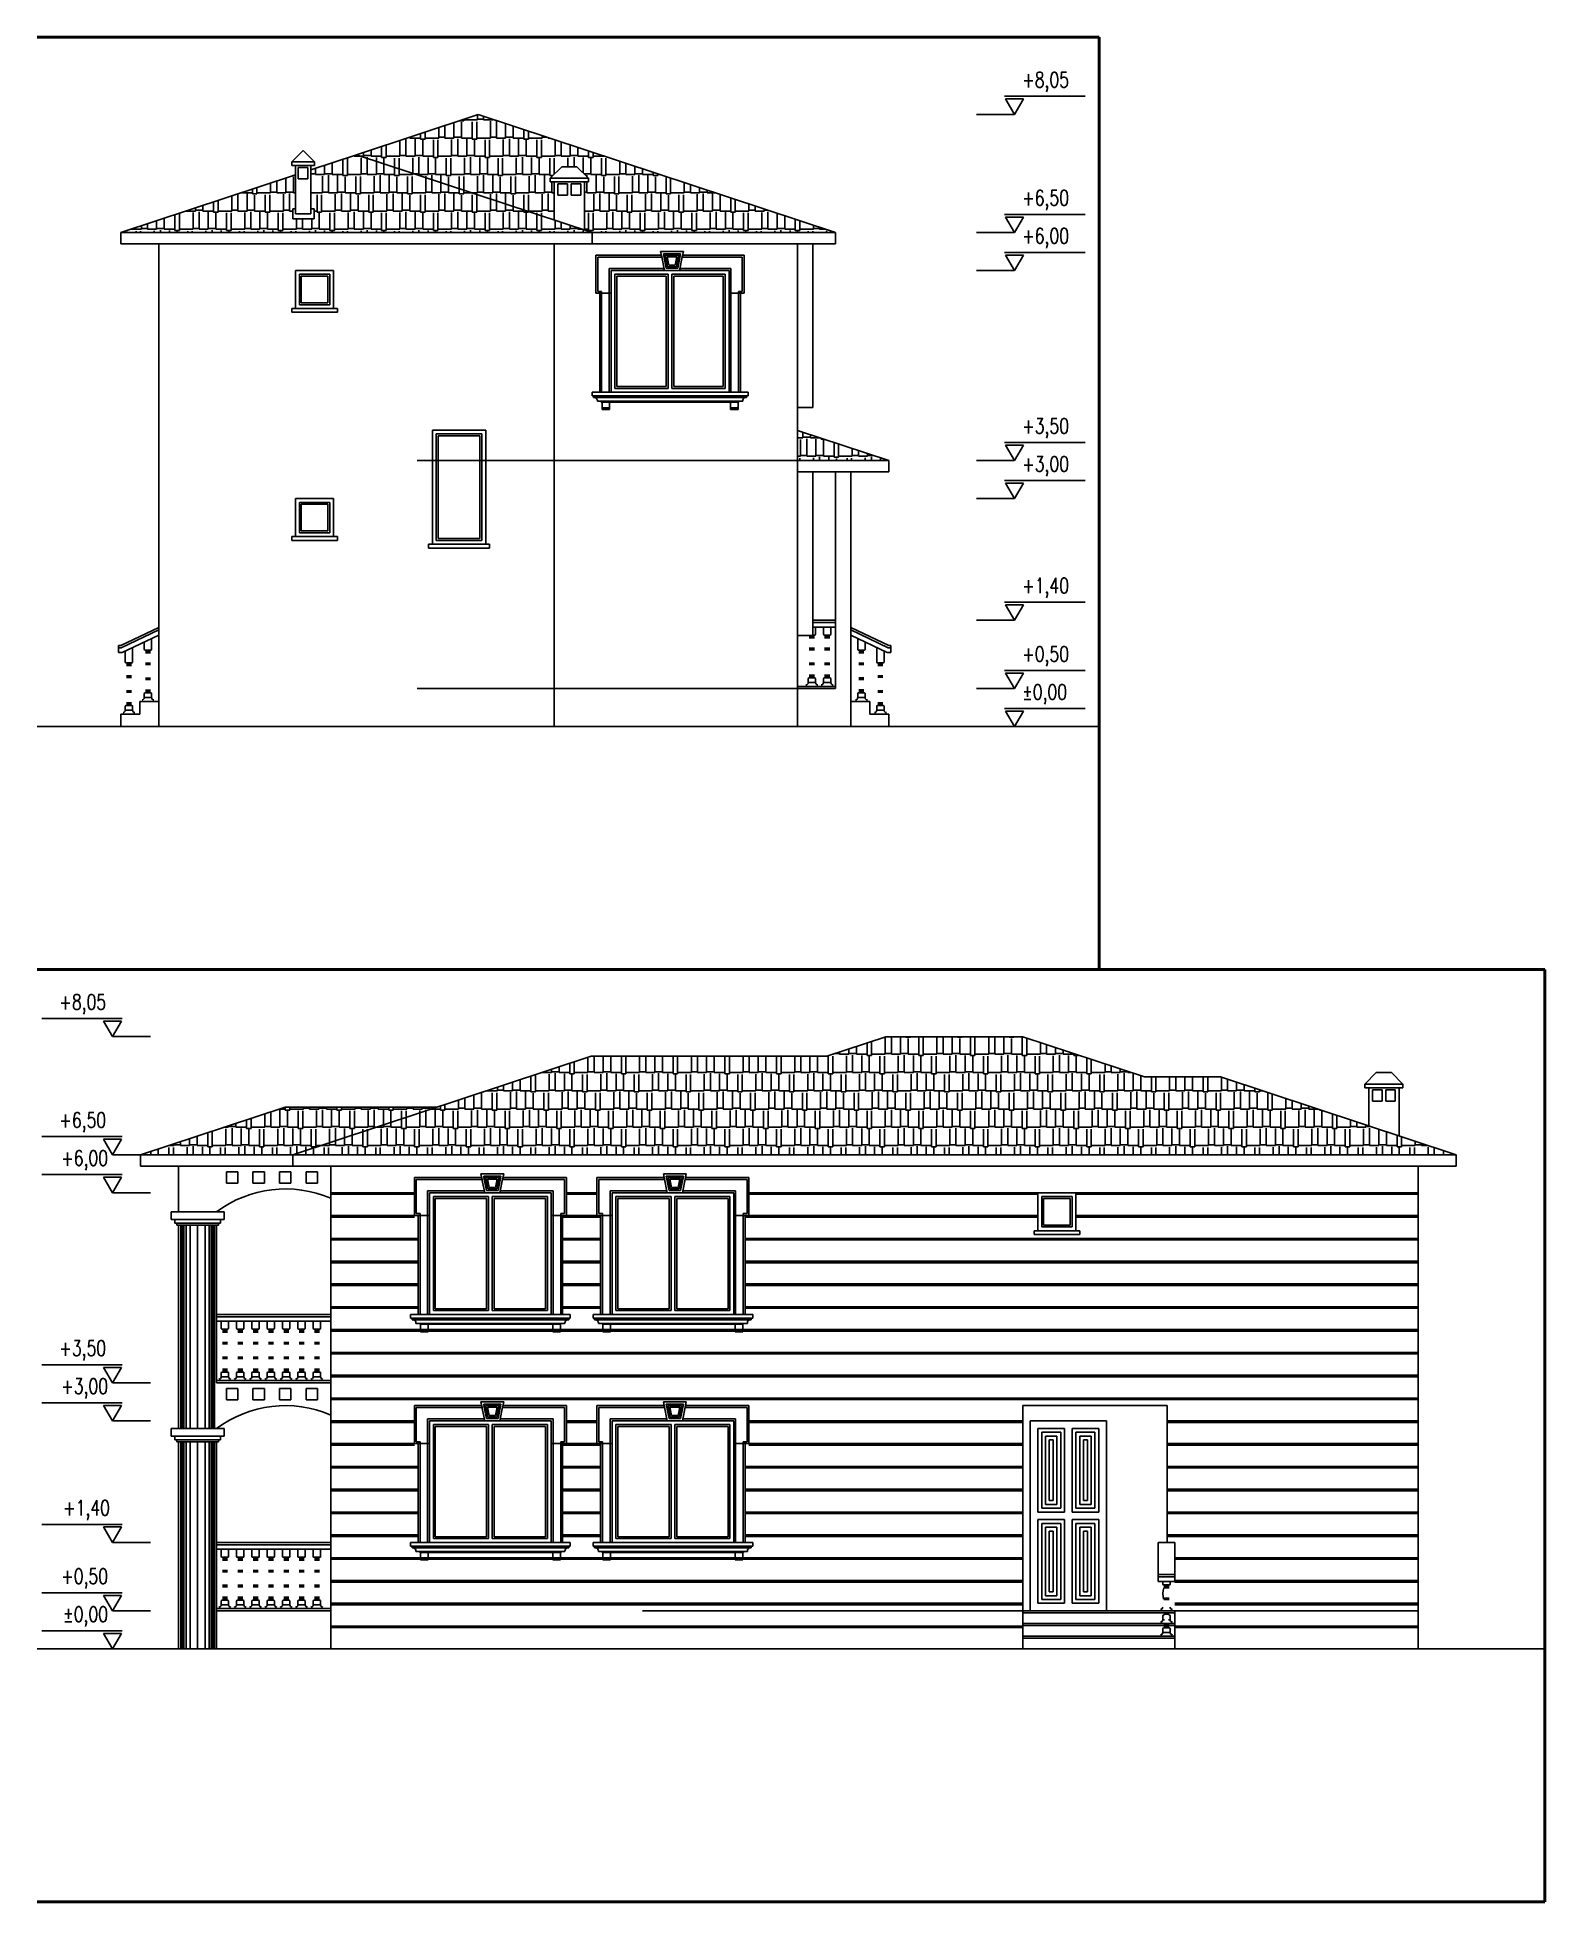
# Model space of a CAD drawing. Extents: x 182769.15 to 182771.38, y 101811.72 to 101812.21.
# Drawn here: x 182770.9786 to 182771.3751, y 101811.7232 to 101812.2136 of the extents above; entities that cross this region are included whole.
import ezdxf

# ---------------------------------------------------------------- set-up
doc = ezdxf.new("R2010")
doc.units = 0
doc.header["$MEASUREMENT"] = 0
doc.linetypes.add('DOT', pattern=[0.25, 0, -0.25])
doc.linetypes.add('DOT3', pattern=[0.06, 0, -0.06])
for name, color, linetype in [('BALKON', 4, 'Continuous'), ('DUVAR', 7, 'Continuous'), ('IZDOT', 2, 'DOT3'), ('TARAMA', 15, 'Continuous'), ('tefriş', 21, 'Continuous'), ('YAZI', 3, 'Continuous')]:
    doc.layers.add(name, color=color, linetype=linetype)
doc.layers.add('Standard', color=7, linetype='Continuous', lineweight=25)
doc.styles.add('TXT', font='TXT.shx', dxfattribs={"width": 0.75, "height": 0.125})

msp = doc.modelspace()

# ---------------------------------------------------------------- texts
at = {"layer": 'YAZI', "style": 'TXT', "width": 0.75}
for s, p in [('+8,05', (182771.23761, 101812.20046)), ('+6,50', (182771.23761, 101812.16939)), ('+6,00', (182771.23761, 101812.15939)), ('+3,50', (182771.23761, 101812.10939)), ('+3,00', (182771.23761, 101812.09939)), ('+1,40', (182771.23761, 101812.06739)), ('+0,50', (182771.23761, 101812.04939)), ('%%p0,00', (182771.23761, 101812.03939)), ('+8,05', (182770.98437, 101811.95786)), ('+6,50', (182770.98437, 101811.92679)), ('+6,00', (182770.98487, 101811.91679)), ('+3,50', (182770.98437, 101811.86679)), ('+3,00', (182770.98487, 101811.85679)), ('+1,40', (182770.98537, 101811.82479)), ('+0,50', (182770.98487, 101811.80679)), ('%%p0,00', (182770.98537, 101811.79679))]:
    msp.add_text(s, height=0.004, dxfattribs=at).set_placement(p)

# ---------------------------------------------------------------- linework, layer by layer
at = {"layer": 'BALKON'}
for p, q in [((182771.18854, 101812.06028), (182771.18254, 101812.06028)), ((182771.18854, 101812.05968), (182771.18254, 101812.05968)), ((182771.18854, 101812.05848), (182771.18254, 101812.05848)), ((182771.18328, 101812.05848), (182771.18328, 101812.05657)), ((182771.1854, 101812.05657), (182771.1854, 101812.05848)), ((182771.18731, 101812.05848), (182771.18731, 101812.05657)), ((182771.00367, 101812.0493), (182771.00367, 101812.05311)), ((182771.00676, 101812.05458), (182771.00676, 101812.05264)), ((182771.00867, 101812.05264), (182771.00867, 101812.05549)), ((182771.18166, 101812.05599), (182771.18299, 101812.05599)), ((182771.18166, 101812.05561), (182771.18299, 101812.05561)), ((182771.18166, 101812.05291), (182771.18299, 101812.05291)), ((182771.18254, 101812.05637), (182771.18308, 101812.05637)), ((182771.1856, 101812.05637), (182771.18711, 101812.05637)), ((182771.18569, 101812.05599), (182771.18702, 101812.05599)), ((182771.18569, 101812.05561), (182771.18702, 101812.05561)), ((182771.18569, 101812.05291), (182771.18702, 101812.05291)), ((182771.1944, 101812.05264), (182771.1944, 101812.05549)), ((182771.19631, 101812.05458), (182771.19631, 101812.05264)), ((182771.1994, 101812.0493), (182771.1994, 101812.05311)), ((182771.00176, 101812.0522), (182771.00176, 101812.0493)), ((182771.00347, 101812.0491), (182771.00196, 101812.0491)), ((182771.00338, 101812.04872), (182771.00205, 101812.04872)), ((182771.00338, 101812.04834), (182771.00205, 101812.04834)), ((182771.00847, 101812.05244), (182771.00696, 101812.05244)), ((182771.00838, 101812.05205), (182771.00705, 101812.05205)), ((182771.00838, 101812.05167), (182771.00705, 101812.05167)), ((182771.00838, 101812.04897), (182771.00705, 101812.04897)), ((182771.00838, 101812.04859), (182771.00705, 101812.04859)), ((182771.18166, 101812.05252), (182771.18299, 101812.05252)), ((182771.18166, 101812.04902), (182771.18299, 101812.04902)), ((182771.18166, 101812.04864), (182771.18299, 101812.04864)), ((182771.18569, 101812.05252), (182771.18702, 101812.05252)), ((182771.18569, 101812.04902), (182771.18702, 101812.04902)), ((182771.18569, 101812.04864), (182771.18702, 101812.04864)), ((182771.1946, 101812.05244), (182771.19611, 101812.05244)), ((182771.19469, 101812.05205), (182771.19602, 101812.05205)), ((182771.19469, 101812.05167), (182771.19602, 101812.05167)), ((182771.19469, 101812.04897), (182771.19602, 101812.04897)), ((182771.19469, 101812.04859), (182771.19602, 101812.04859)), ((182771.1996, 101812.04911), (182771.20111, 101812.04911)), ((182771.19969, 101812.04872), (182771.20102, 101812.04872)), ((182771.19969, 101812.04834), (182771.20102, 101812.04834)), ((182771.20131, 101812.0522), (182771.20131, 101812.0493)), ((182771.00338, 101812.04564), (182771.00205, 101812.04564)), ((182771.00338, 101812.04525), (182771.00205, 101812.04525)), ((182771.00838, 101812.04508), (182771.00705, 101812.04508)), ((182771.00838, 101812.0447), (182771.00705, 101812.0447)), ((182771.18137, 101812.0449), (182771.18137, 101812.04388)), ((182771.18137, 101812.04388), (182771.18328, 101812.04388)), ((182771.18157, 101812.0451), (182771.18308, 101812.0451)), ((182771.18166, 101812.04586), (182771.18299, 101812.04586)), ((182771.18166, 101812.04548), (182771.18299, 101812.04548)), ((182771.18328, 101812.04388), (182771.18328, 101812.0449)), ((182771.1854, 101812.0449), (182771.1854, 101812.04388)), ((182771.1854, 101812.04388), (182771.18731, 101812.04388)), ((182771.1856, 101812.0451), (182771.18711, 101812.0451)), ((182771.18569, 101812.04586), (182771.18702, 101812.04586)), ((182771.18569, 101812.04548), (182771.18702, 101812.04548)), ((182771.18731, 101812.04388), (182771.18731, 101812.0449)), ((182771.19469, 101812.04509), (182771.19602, 101812.04509)), ((182771.19469, 101812.0447), (182771.19602, 101812.0447)), ((182771.19969, 101812.04564), (182771.20102, 101812.04564)), ((182771.19969, 101812.04526), (182771.20102, 101812.04526)), ((182771.00338, 101812.04175), (182771.00205, 101812.04175)), ((182771.00338, 101812.04137), (182771.00205, 101812.04137)), ((182771.00338, 101812.03859), (182771.00205, 101812.03859)), ((182771.00338, 101812.03821), (182771.00205, 101812.03821)), ((182771.00676, 101812.03994), (182771.00676, 101812.04096)), ((182771.00867, 101812.03994), (182771.00676, 101812.03994)), ((182771.00847, 101812.04116), (182771.00696, 101812.04116)), ((182771.00838, 101812.04192), (182771.00705, 101812.04192)), ((182771.00838, 101812.04154), (182771.00705, 101812.04154)), ((182771.00867, 101812.04096), (182771.00867, 101812.03994)), ((182771.18854, 101812.04288), (182771.17854, 101812.04288)), ((182771.1944, 101812.04096), (182771.1944, 101812.03994)), ((182771.1944, 101812.03994), (182771.19631, 101812.03994)), ((182771.1946, 101812.04116), (182771.19611, 101812.04116)), ((182771.19469, 101812.04193), (182771.19602, 101812.04193)), ((182771.19469, 101812.04154), (182771.19602, 101812.04154)), ((182771.19631, 101812.03994), (182771.19631, 101812.04096)), ((182771.19969, 101812.04175), (182771.20102, 101812.04175)), ((182771.19969, 101812.04137), (182771.20102, 101812.04137)), ((182771.19969, 101812.03859), (182771.20102, 101812.03859)), ((182771.19969, 101812.03821), (182771.20102, 101812.03821)), ((182771.00176, 101812.03661), (182771.00176, 101812.03763)), ((182771.00367, 101812.03661), (182771.00176, 101812.03661)), ((182771.00347, 101812.03783), (182771.00196, 101812.03783)), ((182771.00367, 101812.03763), (182771.00367, 101812.03661)), ((182771.1994, 101812.03763), (182771.1994, 101812.03661)), ((182771.1994, 101812.03661), (182771.20131, 101812.03661)), ((182771.1996, 101812.03783), (182771.20111, 101812.03783)), ((182771.20131, 101812.03661), (182771.20131, 101812.03763)), ((182771.02578, 101811.87767), (182771.05578, 101811.87767)), ((182771.02578, 101811.87707), (182771.05578, 101811.87707)), ((182771.02578, 101811.87587), (182771.05578, 101811.87587)), ((182771.027, 101811.87587), (182771.027, 101811.87397)), ((182771.02871, 101811.87377), (182771.0272, 101811.87377)), ((182771.02862, 101811.87339), (182771.02729, 101811.87339)), ((182771.02862, 101811.873), (182771.02729, 101811.873)), ((182771.02891, 101811.87397), (182771.02891, 101811.87587)), ((182771.03103, 101811.87587), (182771.03103, 101811.87397)), ((182771.03275, 101811.87377), (182771.03123, 101811.87377)), ((182771.03265, 101811.87339), (182771.03132, 101811.87339)), ((182771.03265, 101811.873), (182771.03132, 101811.873)), ((182771.03295, 101811.87397), (182771.03295, 101811.87587)), ((182771.03506, 101811.87587), (182771.03506, 101811.87397)), ((182771.03678, 101811.87377), (182771.03526, 101811.87377)), ((182771.03668, 101811.87339), (182771.03536, 101811.87339)), ((182771.03668, 101811.873), (182771.03536, 101811.873)), ((182771.03698, 101811.87397), (182771.03698, 101811.87587)), ((182771.03909, 101811.87587), (182771.03909, 101811.87397)), ((182771.04081, 101811.87377), (182771.03929, 101811.87377)), ((182771.04072, 101811.87339), (182771.03939, 101811.87339)), ((182771.04072, 101811.873), (182771.03939, 101811.873)), ((182771.04101, 101811.87397), (182771.04101, 101811.87587)), ((182771.04313, 101811.87587), (182771.04313, 101811.87397)), ((182771.04484, 101811.87377), (182771.04333, 101811.87377)), ((182771.04475, 101811.87339), (182771.04342, 101811.87339)), ((182771.04475, 101811.873), (182771.04342, 101811.873)), ((182771.04504, 101811.87397), (182771.04504, 101811.87587)), ((182771.04716, 101811.87587), (182771.04716, 101811.87397)), ((182771.04887, 101811.87377), (182771.04736, 101811.87377)), ((182771.04878, 101811.87339), (182771.04745, 101811.87339)), ((182771.04878, 101811.873), (182771.04745, 101811.873)), ((182771.04907, 101811.87397), (182771.04907, 101811.87587)), ((182771.05119, 101811.87587), (182771.05119, 101811.87397)), ((182771.05291, 101811.87377), (182771.05139, 101811.87377)), ((182771.05281, 101811.87339), (182771.05148, 101811.87339)), ((182771.05281, 101811.873), (182771.05148, 101811.873)), ((182771.05311, 101811.87397), (182771.05311, 101811.87587)), ((182771.02862, 101811.8703), (182771.02729, 101811.8703)), ((182771.02862, 101811.86992), (182771.02729, 101811.86992)), ((182771.02862, 101811.86642), (182771.02729, 101811.86642)), ((182771.03265, 101811.8703), (182771.03132, 101811.8703)), ((182771.03265, 101811.86992), (182771.03132, 101811.86992)), ((182771.03265, 101811.86642), (182771.03132, 101811.86642)), ((182771.03668, 101811.8703), (182771.03536, 101811.8703)), ((182771.03668, 101811.86992), (182771.03536, 101811.86992)), ((182771.03668, 101811.86642), (182771.03536, 101811.86642)), ((182771.04072, 101811.8703), (182771.03939, 101811.8703)), ((182771.04072, 101811.86992), (182771.03939, 101811.86992)), ((182771.04072, 101811.86642), (182771.03939, 101811.86642)), ((182771.04475, 101811.8703), (182771.04342, 101811.8703)), ((182771.04475, 101811.86992), (182771.04342, 101811.86992)), ((182771.04475, 101811.86642), (182771.04342, 101811.86642)), ((182771.04878, 101811.8703), (182771.04745, 101811.8703)), ((182771.04878, 101811.86992), (182771.04745, 101811.86992)), ((182771.04878, 101811.86642), (182771.04745, 101811.86642)), ((182771.05281, 101811.8703), (182771.05148, 101811.8703)), ((182771.05281, 101811.86992), (182771.05148, 101811.86992)), ((182771.05281, 101811.86642), (182771.05148, 101811.86642)), ((182771.027, 101811.86127), (182771.027, 101811.86229)), ((182771.02871, 101811.86249), (182771.0272, 101811.86249)), ((182771.02862, 101811.86603), (182771.02729, 101811.86603)), ((182771.02862, 101811.86326), (182771.02729, 101811.86326)), ((182771.02862, 101811.86287), (182771.02729, 101811.86287)), ((182771.02891, 101811.86229), (182771.02891, 101811.86127)), ((182771.03103, 101811.86127), (182771.03103, 101811.86229)), ((182771.03275, 101811.86249), (182771.03123, 101811.86249)), ((182771.03265, 101811.86603), (182771.03132, 101811.86603)), ((182771.03265, 101811.86326), (182771.03132, 101811.86326)), ((182771.03265, 101811.86287), (182771.03132, 101811.86287)), ((182771.03295, 101811.86229), (182771.03295, 101811.86127)), ((182771.03506, 101811.86127), (182771.03506, 101811.86229)), ((182771.03678, 101811.86249), (182771.03526, 101811.86249)), ((182771.03668, 101811.86603), (182771.03536, 101811.86603)), ((182771.03668, 101811.86326), (182771.03536, 101811.86326)), ((182771.03668, 101811.86287), (182771.03536, 101811.86287)), ((182771.03698, 101811.86229), (182771.03698, 101811.86127)), ((182771.03909, 101811.86127), (182771.03909, 101811.86229)), ((182771.04081, 101811.86249), (182771.03929, 101811.86249)), ((182771.04072, 101811.86603), (182771.03939, 101811.86603)), ((182771.04072, 101811.86326), (182771.03939, 101811.86326)), ((182771.04072, 101811.86287), (182771.03939, 101811.86287)), ((182771.04101, 101811.86229), (182771.04101, 101811.86127)), ((182771.04313, 101811.86127), (182771.04313, 101811.86229)), ((182771.04484, 101811.86249), (182771.04333, 101811.86249)), ((182771.04475, 101811.86603), (182771.04342, 101811.86603)), ((182771.04475, 101811.86326), (182771.04342, 101811.86326)), ((182771.04475, 101811.86287), (182771.04342, 101811.86287)), ((182771.04504, 101811.86229), (182771.04504, 101811.86127)), ((182771.04716, 101811.86127), (182771.04716, 101811.86229)), ((182771.04887, 101811.86249), (182771.04736, 101811.86249)), ((182771.04878, 101811.86603), (182771.04745, 101811.86603)), ((182771.04878, 101811.86326), (182771.04745, 101811.86326)), ((182771.04878, 101811.86287), (182771.04745, 101811.86287)), ((182771.04907, 101811.86229), (182771.04907, 101811.86127)), ((182771.05119, 101811.86127), (182771.05119, 101811.86229)), ((182771.05291, 101811.86249), (182771.05139, 101811.86249)), ((182771.05281, 101811.86603), (182771.05148, 101811.86603)), ((182771.05281, 101811.86326), (182771.05148, 101811.86326)), ((182771.05281, 101811.86287), (182771.05148, 101811.86287)), ((182771.05311, 101811.86229), (182771.05311, 101811.86127)), ((182771.02578, 101811.86027), (182771.05578, 101811.86027)), ((182771.02891, 101811.86127), (182771.027, 101811.86127)), ((182771.03295, 101811.86127), (182771.03103, 101811.86127)), ((182771.03698, 101811.86127), (182771.03506, 101811.86127)), ((182771.04101, 101811.86127), (182771.03909, 101811.86127)), ((182771.04504, 101811.86127), (182771.04313, 101811.86127)), ((182771.04907, 101811.86127), (182771.04716, 101811.86127)), ((182771.05311, 101811.86127), (182771.05119, 101811.86127)), ((182771.02578, 101811.81767), (182771.05578, 101811.81767)), ((182771.27778, 101811.81767), (182771.27344, 101811.81767)), ((182771.27344, 101811.8074), (182771.27344, 101811.81767)), ((182771.27778, 101811.8074), (182771.27778, 101811.81767)), ((182771.02578, 101811.81707), (182771.05578, 101811.81707)), ((182771.02578, 101811.81587), (182771.05578, 101811.81587)), ((182771.027, 101811.81587), (182771.027, 101811.81397)), ((182771.02871, 101811.81377), (182771.0272, 101811.81377)), ((182771.02862, 101811.81339), (182771.02729, 101811.81339)), ((182771.02862, 101811.813), (182771.02729, 101811.813)), ((182771.02891, 101811.81397), (182771.02891, 101811.81587)), ((182771.03103, 101811.81587), (182771.03103, 101811.81397)), ((182771.03275, 101811.81377), (182771.03123, 101811.81377)), ((182771.03265, 101811.81339), (182771.03132, 101811.81339)), ((182771.03265, 101811.813), (182771.03132, 101811.813)), ((182771.03295, 101811.81397), (182771.03295, 101811.81587)), ((182771.03506, 101811.81587), (182771.03506, 101811.81397)), ((182771.03678, 101811.81377), (182771.03526, 101811.81377)), ((182771.03668, 101811.81339), (182771.03536, 101811.81339)), ((182771.03668, 101811.813), (182771.03536, 101811.813)), ((182771.03698, 101811.81397), (182771.03698, 101811.81587)), ((182771.03909, 101811.81587), (182771.03909, 101811.81397)), ((182771.04081, 101811.81377), (182771.03929, 101811.81377)), ((182771.04072, 101811.81339), (182771.03939, 101811.81339)), ((182771.04072, 101811.813), (182771.03939, 101811.813)), ((182771.04101, 101811.81397), (182771.04101, 101811.81587)), ((182771.04313, 101811.81587), (182771.04313, 101811.81397)), ((182771.04484, 101811.81377), (182771.04333, 101811.81377)), ((182771.04475, 101811.81339), (182771.04342, 101811.81339)), ((182771.04475, 101811.813), (182771.04342, 101811.813)), ((182771.04504, 101811.81397), (182771.04504, 101811.81587)), ((182771.04716, 101811.81587), (182771.04716, 101811.81397)), ((182771.04887, 101811.81377), (182771.04736, 101811.81377)), ((182771.04878, 101811.81339), (182771.04745, 101811.81339)), ((182771.04878, 101811.813), (182771.04745, 101811.813)), ((182771.04907, 101811.81397), (182771.04907, 101811.81587)), ((182771.05119, 101811.81587), (182771.05119, 101811.81397)), ((182771.05291, 101811.81377), (182771.05139, 101811.81377)), ((182771.05281, 101811.81339), (182771.05148, 101811.81339)), ((182771.05281, 101811.813), (182771.05148, 101811.813)), ((182771.05311, 101811.81397), (182771.05311, 101811.81587)), ((182771.02862, 101811.8103), (182771.02729, 101811.8103)), ((182771.02862, 101811.80992), (182771.02729, 101811.80992)), ((182771.03265, 101811.8103), (182771.03132, 101811.8103)), ((182771.03265, 101811.80992), (182771.03132, 101811.80992)), ((182771.03668, 101811.8103), (182771.03536, 101811.8103)), ((182771.03668, 101811.80992), (182771.03536, 101811.80992)), ((182771.04072, 101811.8103), (182771.03939, 101811.8103)), ((182771.04072, 101811.80992), (182771.03939, 101811.80992)), ((182771.04475, 101811.8103), (182771.04342, 101811.8103)), ((182771.04475, 101811.80992), (182771.04342, 101811.80992)), ((182771.04878, 101811.8103), (182771.04745, 101811.8103)), ((182771.04878, 101811.80992), (182771.04745, 101811.80992)), ((182771.05281, 101811.8103), (182771.05148, 101811.8103)), ((182771.05281, 101811.80992), (182771.05148, 101811.80992)), ((182771.27778, 101811.8092), (182771.27344, 101811.8092)), ((182771.27778, 101811.8086), (182771.27344, 101811.8086)), ((182771.02862, 101811.80642), (182771.02729, 101811.80642)), ((182771.02862, 101811.80603), (182771.02729, 101811.80603)), ((182771.02862, 101811.80326), (182771.02729, 101811.80326)), ((182771.02862, 101811.80287), (182771.02729, 101811.80287)), ((182771.03265, 101811.80642), (182771.03132, 101811.80642)), ((182771.03265, 101811.80603), (182771.03132, 101811.80603)), ((182771.03265, 101811.80326), (182771.03132, 101811.80326)), ((182771.03265, 101811.80287), (182771.03132, 101811.80287)), ((182771.03668, 101811.80642), (182771.03536, 101811.80642)), ((182771.03668, 101811.80603), (182771.03536, 101811.80603)), ((182771.03668, 101811.80326), (182771.03536, 101811.80326)), ((182771.03668, 101811.80287), (182771.03536, 101811.80287)), ((182771.04072, 101811.80642), (182771.03939, 101811.80642)), ((182771.04072, 101811.80603), (182771.03939, 101811.80603)), ((182771.04072, 101811.80326), (182771.03939, 101811.80326)), ((182771.04072, 101811.80287), (182771.03939, 101811.80287)), ((182771.04475, 101811.80642), (182771.04342, 101811.80642)), ((182771.04475, 101811.80603), (182771.04342, 101811.80603)), ((182771.04475, 101811.80326), (182771.04342, 101811.80326)), ((182771.04475, 101811.80287), (182771.04342, 101811.80287)), ((182771.04878, 101811.80642), (182771.04745, 101811.80642)), ((182771.04878, 101811.80603), (182771.04745, 101811.80603)), ((182771.04878, 101811.80326), (182771.04745, 101811.80326)), ((182771.04878, 101811.80287), (182771.04745, 101811.80287)), ((182771.05281, 101811.80642), (182771.05148, 101811.80642)), ((182771.05281, 101811.80603), (182771.05148, 101811.80603)), ((182771.05281, 101811.80326), (182771.05148, 101811.80326)), ((182771.05281, 101811.80287), (182771.05148, 101811.80287)), ((182771.27778, 101811.8074), (182771.27344, 101811.8074)), ((182771.27464, 101811.8074), (182771.27464, 101811.8067)), ((182771.27635, 101811.8065), (182771.27484, 101811.8065)), ((182771.27626, 101811.80612), (182771.27493, 101811.80612)), ((182771.27626, 101811.80573), (182771.27493, 101811.80573)), ((182771.27626, 101811.80303), (182771.27493, 101811.80303)), ((182771.27626, 101811.80265), (182771.27493, 101811.80265)), ((182771.27655, 101811.8067), (182771.27655, 101811.8074)), ((182771.02578, 101811.80027), (182771.05578, 101811.80027)), ((182771.027, 101811.80127), (182771.027, 101811.80229)), ((182771.02891, 101811.80127), (182771.027, 101811.80127)), ((182771.02871, 101811.80249), (182771.0272, 101811.80249)), ((182771.02891, 101811.80229), (182771.02891, 101811.80127)), ((182771.03103, 101811.80127), (182771.03103, 101811.80229)), ((182771.03295, 101811.80127), (182771.03103, 101811.80127)), ((182771.03275, 101811.80249), (182771.03123, 101811.80249)), ((182771.03295, 101811.80229), (182771.03295, 101811.80127)), ((182771.03506, 101811.80127), (182771.03506, 101811.80229)), ((182771.03698, 101811.80127), (182771.03506, 101811.80127)), ((182771.03678, 101811.80249), (182771.03526, 101811.80249)), ((182771.03698, 101811.80229), (182771.03698, 101811.80127)), ((182771.03909, 101811.80127), (182771.03909, 101811.80229)), ((182771.04101, 101811.80127), (182771.03909, 101811.80127)), ((182771.04081, 101811.80249), (182771.03929, 101811.80249)), ((182771.04101, 101811.80229), (182771.04101, 101811.80127)), ((182771.04313, 101811.80127), (182771.04313, 101811.80229)), ((182771.04504, 101811.80127), (182771.04313, 101811.80127)), ((182771.04484, 101811.80249), (182771.04333, 101811.80249)), ((182771.04504, 101811.80229), (182771.04504, 101811.80127)), ((182771.04716, 101811.80127), (182771.04716, 101811.80229)), ((182771.04907, 101811.80127), (182771.04716, 101811.80127)), ((182771.04887, 101811.80249), (182771.04736, 101811.80249)), ((182771.04907, 101811.80229), (182771.04907, 101811.80127)), ((182771.05119, 101811.80127), (182771.05119, 101811.80229)), ((182771.05311, 101811.80127), (182771.05119, 101811.80127)), ((182771.05291, 101811.80249), (182771.05139, 101811.80249)), ((182771.05311, 101811.80229), (182771.05311, 101811.80127)), ((182771.27626, 101811.79915), (182771.27493, 101811.79915)), ((182771.27626, 101811.79877), (182771.27493, 101811.79877)), ((182771.27464, 101811.79401), (182771.27464, 101811.79502)), ((182771.27655, 101811.79401), (182771.27464, 101811.79401)), ((182771.27635, 101811.79522), (182771.27484, 101811.79522)), ((182771.27626, 101811.79599), (182771.27493, 101811.79599)), ((182771.27626, 101811.79561), (182771.27493, 101811.79561)), ((182771.27655, 101811.79502), (182771.27655, 101811.79401))]:
    msp.add_line(p, q, dxfattribs=at)
at = {"layer": 'BALKON', "color": 1}
for p, q in [((182771.27464, 101811.79734), (182771.27464, 101811.79836)), ((182771.27498, 101811.79856), (182771.27484, 101811.79856)), ((182771.27635, 101811.79856), (182771.27621, 101811.79856)), ((182771.27655, 101811.79836), (182771.27655, 101811.79734)), ((182771.27509, 101811.79734), (182771.27464, 101811.79734)), ((182771.27655, 101811.79734), (182771.2761, 101811.79734))]:
    msp.add_line(p, q, dxfattribs=at)
at = {"layer": 'BALKON'}
for centre, radius, start, end in [((182771.18308, 101812.05657), 0.0002, 270, 0), ((182771.1856, 101812.05657), 0.0002, 180, 270), ((182771.18711, 101812.05657), 0.0002, 270, 0), ((182771.00196, 101812.0493), 0.0002, 180, 270), ((182771.00347, 101812.0493), 0.0002, 270, 0), ((182771.00696, 101812.05264), 0.0002, 180, 270), ((182771.00847, 101812.05264), 0.0002, 270, 0), ((182771.1946, 101812.05264), 0.0002, 180, 270), ((182771.19611, 101812.05264), 0.0002, 270, 0), ((182771.1996, 101812.0493), 0.0002, 180, 270), ((182771.20111, 101812.0493), 0.0002, 270, 0), ((182771.1807, 101812.04391), 0.000669, 275.2009, 357.3328), ((182771.18157, 101812.0449), 0.0002, 90, 180), ((182771.18308, 101812.0449), 0.0002, 0, 90), ((182771.18395, 101812.04391), 0.000669, 182.6672, 264.7991), ((182771.18473, 101812.04391), 0.000669, 275.2009, 357.3328), ((182771.1856, 101812.0449), 0.0002, 90, 180), ((182771.18711, 101812.0449), 0.0002, 0, 90), ((182771.18798, 101812.04391), 0.000669, 182.6672, 264.7991), ((182771.00609, 101812.03997), 0.000669, 275.2009, 357.3328), ((182771.00696, 101812.04096), 0.0002, 90, 180), ((182771.00847, 101812.04096), 0.0002, 0, 90), ((182771.00934, 101812.03997), 0.000669, 182.6672, 264.7991), ((182771.19373, 101812.03997), 0.000669, 275.2009, 357.3328), ((182771.1946, 101812.04096), 0.0002, 90, 180), ((182771.19611, 101812.04096), 0.0002, 0, 90), ((182771.19698, 101812.03997), 0.000669, 182.6672, 264.7991), ((182771.00109, 101812.03664), 0.000669, 275.2009, 357.3328), ((182771.00196, 101812.03763), 0.0002, 90, 180), ((182771.00347, 101812.03763), 0.0002, 0, 90), ((182771.00434, 101812.03664), 0.000669, 182.6672, 264.7991), ((182771.19873, 101812.03664), 0.000669, 275.2009, 357.3328), ((182771.1996, 101812.03763), 0.0002, 90, 180), ((182771.20111, 101812.03763), 0.0002, 0, 90), ((182771.20198, 101812.03664), 0.000669, 182.6672, 264.7991), ((182771.0272, 101811.87397), 0.0002, 180, 270), ((182771.02871, 101811.87397), 0.0002, 270, 0), ((182771.03123, 101811.87397), 0.0002, 180, 270), ((182771.03275, 101811.87397), 0.0002, 270, 0), ((182771.03526, 101811.87397), 0.0002, 180, 270), ((182771.03678, 101811.87397), 0.0002, 270, 0), ((182771.03929, 101811.87397), 0.0002, 180, 270), ((182771.04081, 101811.87397), 0.0002, 270, 0), ((182771.04333, 101811.87397), 0.0002, 180, 270), ((182771.04484, 101811.87397), 0.0002, 270, 0), ((182771.04736, 101811.87397), 0.0002, 180, 270), ((182771.04887, 101811.87397), 0.0002, 270, 0), ((182771.05139, 101811.87397), 0.0002, 180, 270), ((182771.05291, 101811.87397), 0.0002, 270, 0), ((182771.0272, 101811.86229), 0.0002, 90, 180), ((182771.02871, 101811.86229), 0.0002, 0, 90), ((182771.03123, 101811.86229), 0.0002, 90, 180), ((182771.03275, 101811.86229), 0.0002, 0, 90), ((182771.03526, 101811.86229), 0.0002, 90, 180), ((182771.03678, 101811.86229), 0.0002, 0, 90), ((182771.03929, 101811.86229), 0.0002, 90, 180), ((182771.04081, 101811.86229), 0.0002, 0, 90), ((182771.04333, 101811.86229), 0.0002, 90, 180), ((182771.04484, 101811.86229), 0.0002, 0, 90), ((182771.04736, 101811.86229), 0.0002, 90, 180), ((182771.04887, 101811.86229), 0.0002, 0, 90), ((182771.05139, 101811.86229), 0.0002, 90, 180), ((182771.05291, 101811.86229), 0.0002, 0, 90), ((182771.02633, 101811.86131), 0.000669, 275.2009, 357.3328), ((182771.02958, 101811.86131), 0.000669, 182.6672, 264.7991), ((182771.03036, 101811.86131), 0.000669, 275.2009, 357.3328), ((182771.03361, 101811.86131), 0.000669, 182.6672, 264.7991), ((182771.03439, 101811.86131), 0.000669, 275.2009, 357.3328), ((182771.03765, 101811.86131), 0.000669, 182.6672, 264.7991), ((182771.03843, 101811.86131), 0.000669, 275.2009, 357.3328), ((182771.04168, 101811.86131), 0.000669, 182.6672, 264.7991), ((182771.04246, 101811.86131), 0.000669, 275.2009, 357.3328), ((182771.04571, 101811.86131), 0.000669, 182.6672, 264.7991), ((182771.04649, 101811.86131), 0.000669, 275.2009, 357.3328), ((182771.04974, 101811.86131), 0.000669, 182.6672, 264.7991), ((182771.05052, 101811.86131), 0.000669, 275.2009, 357.3328), ((182771.05377, 101811.86131), 0.000669, 182.6672, 264.7991), ((182771.0272, 101811.81397), 0.0002, 180, 270), ((182771.02871, 101811.81397), 0.0002, 270, 0), ((182771.03123, 101811.81397), 0.0002, 180, 270), ((182771.03275, 101811.81397), 0.0002, 270, 0), ((182771.03526, 101811.81397), 0.0002, 180, 270), ((182771.03678, 101811.81397), 0.0002, 270, 0), ((182771.03929, 101811.81397), 0.0002, 180, 270), ((182771.04081, 101811.81397), 0.0002, 270, 0), ((182771.04333, 101811.81397), 0.0002, 180, 270), ((182771.04484, 101811.81397), 0.0002, 270, 0), ((182771.04736, 101811.81397), 0.0002, 180, 270), ((182771.04887, 101811.81397), 0.0002, 270, 0), ((182771.05139, 101811.81397), 0.0002, 180, 270), ((182771.05291, 101811.81397), 0.0002, 270, 0), ((182771.27484, 101811.8067), 0.0002, 180, 270), ((182771.27635, 101811.8067), 0.0002, 270, 0), ((182771.02633, 101811.80131), 0.000669, 275.2009, 357.3328), ((182771.0272, 101811.80229), 0.0002, 90, 180), ((182771.02871, 101811.80229), 0.0002, 0, 90), ((182771.02958, 101811.80131), 0.000669, 182.6672, 264.7991), ((182771.03036, 101811.80131), 0.000669, 275.2009, 357.3328), ((182771.03123, 101811.80229), 0.0002, 90, 180), ((182771.03275, 101811.80229), 0.0002, 0, 90), ((182771.03361, 101811.80131), 0.000669, 182.6672, 264.7991), ((182771.03439, 101811.80131), 0.000669, 275.2009, 357.3328), ((182771.03526, 101811.80229), 0.0002, 90, 180), ((182771.03678, 101811.80229), 0.0002, 0, 90), ((182771.03765, 101811.80131), 0.000669, 182.6672, 264.7991), ((182771.03843, 101811.80131), 0.000669, 275.2009, 357.3328), ((182771.03929, 101811.80229), 0.0002, 90, 180), ((182771.04081, 101811.80229), 0.0002, 0, 90), ((182771.04168, 101811.80131), 0.000669, 182.6672, 264.7991), ((182771.04246, 101811.80131), 0.000669, 275.2009, 357.3328), ((182771.04333, 101811.80229), 0.0002, 90, 180), ((182771.04484, 101811.80229), 0.0002, 0, 90), ((182771.04571, 101811.80131), 0.000669, 182.6672, 264.7991), ((182771.04649, 101811.80131), 0.000669, 275.2009, 357.3328), ((182771.04736, 101811.80229), 0.0002, 90, 180), ((182771.04887, 101811.80229), 0.0002, 0, 90), ((182771.04974, 101811.80131), 0.000669, 182.6672, 264.7991), ((182771.05052, 101811.80131), 0.000669, 275.2009, 357.3328), ((182771.05139, 101811.80229), 0.0002, 90, 180), ((182771.05291, 101811.80229), 0.0002, 0, 90), ((182771.05377, 101811.80131), 0.000669, 182.6672, 264.7991), ((182771.27397, 101811.79404), 0.000669, 275.2009, 357.3328), ((182771.27484, 101811.79502), 0.0002, 90, 180), ((182771.27635, 101811.79502), 0.0002, 0, 90), ((182771.27722, 101811.79404), 0.000669, 182.6672, 264.7991)]:
    msp.add_arc(centre, radius, start, end, dxfattribs=at)
at = {"layer": 'BALKON', "color": 1}
for centre, radius, start, end in [((182771.28003, 101811.80423), 0.00539, 163.3804, 196.2019), ((182771.27397, 101811.80071), 0.000669, 275.2009, 357.3328), ((182771.27484, 101811.79836), 0.0002, 90, 180), ((182771.27635, 101811.79836), 0.0002, 0, 90), ((182771.27722, 101811.80071), 0.000669, 182.6672, 264.7991), ((182771.27397, 101811.79737), 0.000669, 275.2009, 357.3328), ((182771.27722, 101811.79737), 0.000669, 182.6672, 264.7991)]:
    msp.add_arc(centre, radius, start, end, dxfattribs=at)
at = {"layer": 'DUVAR', "color": 5}
for p, q in [((182771.09454, 101812.1933), (182771.06254, 101812.18274)), ((182771.09454, 101812.1933), (182771.18854, 101812.16228)), ((182771.11354, 101812.17658), (182771.11654, 101812.17958)), ((182771.12354, 101812.17658), (182771.11354, 101812.17658)), ((182771.11354, 101812.17558), (182771.11354, 101812.17658)), ((182771.12354, 101812.17558), (182771.11354, 101812.17558)), ((182771.11454, 101812.17558), (182771.11454, 101812.16558)), ((182771.12054, 101812.17958), (182771.11654, 101812.17958)), ((182771.12354, 101812.17658), (182771.12054, 101812.17958)), ((182771.12254, 101812.17558), (182771.12254, 101812.16294)), ((182771.12354, 101812.17558), (182771.12354, 101812.17658)), ((182771.11554, 101812.17508), (182771.11804, 101812.17508)), ((182771.11554, 101812.17208), (182771.11554, 101812.17508)), ((182771.11804, 101812.17208), (182771.11554, 101812.17208)), ((182771.11804, 101812.17508), (182771.11804, 101812.17208)), ((182771.12154, 101812.17508), (182771.11904, 101812.17508)), ((182771.11904, 101812.17508), (182771.11904, 101812.17208)), ((182771.11904, 101812.17208), (182771.12154, 101812.17208)), ((182771.12154, 101812.17208), (182771.12154, 101812.17508)), ((182771.17854, 101812.1102), (182771.20254, 101812.10228)), ((182771.17854, 101812.10228), (182771.20254, 101812.10228)), ((182771.20254, 101812.09928), (182771.20254, 101812.10228)), ((182771.18254, 101812.09928), (182771.20254, 101812.09928)), ((182771.18854, 101812.04228), (182771.18854, 101812.09928)), ((182771.19254, 101812.04228), (182771.19254, 101812.09928)), ((182771.20254, 101812.05361), (182771.19254, 101812.05837)), ((182771.2024, 101812.05301), (182771.19254, 101812.05771)), ((182771.20213, 101812.05181), (182771.19254, 101812.05638)), ((182771.2024, 101812.05301), (182771.20314, 101812.05301)), ((182771.20254, 101812.05361), (182771.20314, 101812.05361)), ((182771.20314, 101812.05361), (182771.20314, 101812.05181)), ((182771.20213, 101812.05181), (182771.20314, 101812.05181)), ((182771.17854, 101812.04228), (182771.18854, 101812.04228)), ((182771.19254, 101812.04228), (182771.19254, 101812.03228)), ((182771.19754, 101812.03894), (182771.19254, 101812.03894)), ((182771.19754, 101812.03894), (182771.19754, 101812.03561)), ((182771.20254, 101812.03561), (182771.19754, 101812.03561)), ((182771.20254, 101812.03561), (182771.20254, 101812.03228)), ((182771.32778, 101811.93826), (182771.33078, 101811.94126)), ((182771.33478, 101811.94126), (182771.33078, 101811.94126)), ((182771.33778, 101811.93826), (182771.33478, 101811.94126)), ((182771.33778, 101811.93826), (182771.32778, 101811.93826)), ((182771.32778, 101811.93726), (182771.32778, 101811.93826)), ((182771.33778, 101811.93726), (182771.32778, 101811.93726)), ((182771.32878, 101811.93726), (182771.32878, 101811.92726)), ((182771.32978, 101811.93676), (182771.33228, 101811.93676)), ((182771.32978, 101811.93376), (182771.32978, 101811.93676)), ((182771.33228, 101811.93676), (182771.33228, 101811.93376)), ((182771.33578, 101811.93676), (182771.33328, 101811.93676)), ((182771.33328, 101811.93676), (182771.33328, 101811.93376)), ((182771.33578, 101811.93376), (182771.33578, 101811.93676)), ((182771.33678, 101811.93726), (182771.33678, 101811.92462)), ((182771.33778, 101811.93726), (182771.33778, 101811.93826)), ((182771.04378, 101811.93221), (182771.00578, 101811.91967)), ((182771.04378, 101811.93221), (182771.08378, 101811.93221)), ((182771.33228, 101811.93376), (182771.32978, 101811.93376)), ((182771.33328, 101811.93376), (182771.33578, 101811.93376)), ((182771.00578, 101811.91667), (182771.00578, 101811.91967)), ((182771.00578, 101811.91967), (182771.04578, 101811.91967)), ((182771.04578, 101811.91667), (182771.00578, 101811.91667)), ((182771.34178, 101811.91667), (182771.34178, 101811.78967)), ((182771.24178, 101811.90967), (182771.25178, 101811.90967)), ((182771.24178, 101811.89967), (182771.24178, 101811.90967)), ((182771.25178, 101811.90967), (182771.25178, 101811.89967)), ((182771.25278, 101811.89967), (182771.24078, 101811.89967)), ((182771.24078, 101811.89967), (182771.24078, 101811.89867)), ((182771.24078, 101811.89867), (182771.25278, 101811.89867)), ((182771.25178, 101811.89967), (182771.24178, 101811.89967)), ((182771.25278, 101811.89867), (182771.25278, 101811.89967)), ((182771.23978, 101811.84967), (182771.23978, 101811.79967)), ((182771.25978, 101811.84967), (182771.23978, 101811.84967)), ((182771.25978, 101811.84967), (182771.25978, 101811.79967))]:
    msp.add_line(p, q, dxfattribs=at)
at = {"layer": 'DUVAR'}
for p, q in [((182771.04554, 101812.18087), (182771.04854, 101812.18387)), ((182771.05154, 101812.18087), (182771.04554, 101812.18087)), ((182771.04554, 101812.17987), (182771.04554, 101812.18087)), ((182771.05154, 101812.18087), (182771.04854, 101812.18387)), ((182771.06254, 101812.18274), (182771.05054, 101812.17878)), ((182771.05154, 101812.17987), (182771.05154, 101812.18087)), ((182771.06254, 101812.18274), (182771.12454, 101812.16228)), ((182771.04654, 101812.17746), (182771.00054, 101812.16228)), ((182771.05154, 101812.17987), (182771.04554, 101812.17987)), ((182771.04654, 101812.17987), (182771.04654, 101812.16723)), ((182771.04974, 101812.17937), (182771.04724, 101812.17937)), ((182771.04724, 101812.17937), (182771.04724, 101812.17637)), ((182771.04724, 101812.17637), (182771.04974, 101812.17637)), ((182771.04974, 101812.17637), (182771.04974, 101812.17937)), ((182771.05054, 101812.17987), (182771.05054, 101812.16723)), ((182771.04654, 101812.16853), (182771.04583, 101812.16853)), ((182771.04583, 101812.16853), (182771.04583, 101812.16587)), ((182771.04583, 101812.16587), (182771.05141, 101812.16587)), ((182771.05054, 101812.16723), (182771.04654, 101812.16723)), ((182771.05141, 101812.16853), (182771.05054, 101812.16853)), ((182771.05141, 101812.16587), (182771.05141, 101812.16853)), ((182771.12454, 101812.16228), (182771.18854, 101812.16228)), ((182771.18854, 101812.16228), (182771.18854, 101812.15928)), ((182771.12454, 101812.15928), (182771.18854, 101812.15928)), ((182771.12554, 101812.15628), (182771.14274, 101812.15628)), ((182771.12554, 101812.15628), (182771.12554, 101812.14628)), ((182771.14854, 101812.15728), (182771.14254, 101812.15728)), ((182771.14254, 101812.15728), (182771.14284, 101812.15578)), ((182771.14354, 101812.15228), (182771.14274, 101812.15628)), ((182771.14754, 101812.15228), (182771.14834, 101812.15628)), ((182771.14824, 101812.15578), (182771.14854, 101812.15728)), ((182771.16454, 101812.15628), (182771.14834, 101812.15628)), ((182771.16454, 101812.14628), (182771.16454, 101812.15628)), ((182771.17854, 101812.15928), (182771.17854, 101812.03228)), ((182771.16054, 101812.15228), (182771.12954, 101812.15228)), ((182771.12954, 101812.15228), (182771.12954, 101812.12028)), ((182771.16054, 101812.12028), (182771.16054, 101812.15228)), ((182771.12554, 101812.14628), (182771.12654, 101812.14628)), ((182771.12654, 101812.14628), (182771.12654, 101812.12028)), ((182771.16354, 101812.12028), (182771.16354, 101812.14628)), ((182771.16554, 101812.12028), (182771.12454, 101812.12028)), ((182771.12454, 101812.12028), (182771.12454, 101812.11928)), ((182771.16554, 101812.11928), (182771.12454, 101812.11928)), ((182771.16554, 101812.12028), (182771.16554, 101812.11928)), ((182771.25789, 101812.03228), (182770.97861, 101812.03228)), ((182771.20178, 101811.95069), (182771.18628, 101811.94558)), ((182771.20178, 101811.95069), (182771.23778, 101811.95069)), ((182771.23778, 101811.95069), (182771.26978, 101811.94013)), ((182771.12428, 101811.94558), (182771.04578, 101811.91967)), ((182771.12428, 101811.94558), (182771.18628, 101811.94558)), ((182771.28978, 101811.94013), (182771.26978, 101811.94013)), ((182771.28978, 101811.94013), (182771.35178, 101811.91967)), ((182771.05578, 101811.91667), (182771.05578, 101811.78967)), ((182771.07778, 101811.91367), (182771.09548, 101811.91367)), ((182771.07778, 101811.91367), (182771.07778, 101811.90367)), ((182771.10128, 101811.91467), (182771.09528, 101811.91467)), ((182771.09528, 101811.91467), (182771.09558, 101811.91317)), ((182771.09628, 101811.90967), (182771.09548, 101811.91367)), ((182771.10028, 101811.90967), (182771.10108, 101811.91367)), ((182771.10098, 101811.91317), (182771.10128, 101811.91467)), ((182771.11778, 101811.91367), (182771.10108, 101811.91367)), ((182771.11778, 101811.90367), (182771.11778, 101811.91367)), ((182771.12578, 101811.91367), (182771.14348, 101811.91367)), ((182771.12578, 101811.91367), (182771.12578, 101811.90367)), ((182771.14928, 101811.91467), (182771.14328, 101811.91467)), ((182771.14328, 101811.91467), (182771.14358, 101811.91317)), ((182771.14428, 101811.90967), (182771.14348, 101811.91367)), ((182771.14828, 101811.90967), (182771.14908, 101811.91367)), ((182771.14898, 101811.91317), (182771.14928, 101811.91467)), ((182771.16578, 101811.91367), (182771.14908, 101811.91367)), ((182771.16578, 101811.90367), (182771.16578, 101811.91367)), ((182771.11378, 101811.90967), (182771.08178, 101811.90967)), ((182771.08178, 101811.90967), (182771.08178, 101811.87767)), ((182771.11378, 101811.87767), (182771.11378, 101811.90967)), ((182771.16178, 101811.90967), (182771.12978, 101811.90967)), ((182771.12978, 101811.90967), (182771.12978, 101811.87767)), ((182771.16178, 101811.87767), (182771.16178, 101811.90967)), ((182771.07778, 101811.90367), (182771.07878, 101811.90367)), ((182771.07878, 101811.90367), (182771.07878, 101811.87767)), ((182771.11678, 101811.90367), (182771.11778, 101811.90367)), ((182771.11778, 101811.90367), (182771.11678, 101811.90367)), ((182771.11678, 101811.87767), (182771.11678, 101811.90367)), ((182771.12578, 101811.90367), (182771.12678, 101811.90367)), ((182771.12678, 101811.90367), (182771.12678, 101811.87767)), ((182771.16478, 101811.90367), (182771.16578, 101811.90367)), ((182771.16578, 101811.90367), (182771.16478, 101811.90367)), ((182771.16478, 101811.87767), (182771.16478, 101811.90367)), ((182771.11878, 101811.87767), (182771.07678, 101811.87767)), ((182771.07678, 101811.87767), (182771.07678, 101811.87667)), ((182771.11878, 101811.87667), (182771.07678, 101811.87667)), ((182771.11878, 101811.87767), (182771.11878, 101811.87667)), ((182771.16678, 101811.87767), (182771.12478, 101811.87767)), ((182771.12478, 101811.87767), (182771.12478, 101811.87667)), ((182771.16678, 101811.87667), (182771.12478, 101811.87667)), ((182771.16678, 101811.87767), (182771.16678, 101811.87667)), ((182771.07778, 101811.85367), (182771.09548, 101811.85367)), ((182771.07778, 101811.85367), (182771.07778, 101811.84367)), ((182771.10128, 101811.85467), (182771.09528, 101811.85467)), ((182771.09528, 101811.85467), (182771.09558, 101811.85317)), ((182771.09628, 101811.84967), (182771.09548, 101811.85367)), ((182771.10028, 101811.84967), (182771.10108, 101811.85367)), ((182771.10098, 101811.85317), (182771.10128, 101811.85467)), ((182771.11778, 101811.85367), (182771.10108, 101811.85367)), ((182771.11778, 101811.84367), (182771.11778, 101811.85367)), ((182771.12578, 101811.85367), (182771.14348, 101811.85367)), ((182771.12578, 101811.85367), (182771.12578, 101811.84367)), ((182771.14928, 101811.85467), (182771.14328, 101811.85467)), ((182771.14328, 101811.85467), (182771.14358, 101811.85317)), ((182771.14428, 101811.84967), (182771.14348, 101811.85367)), ((182771.14828, 101811.84967), (182771.14908, 101811.85367)), ((182771.14898, 101811.85317), (182771.14928, 101811.85467)), ((182771.16578, 101811.85367), (182771.14908, 101811.85367)), ((182771.16578, 101811.84367), (182771.16578, 101811.85367)), ((182771.23778, 101811.85367), (182771.23778, 101811.78967)), ((182771.27578, 101811.85367), (182771.23778, 101811.85367)), ((182771.27578, 101811.85367), (182771.27578, 101811.81767)), ((182771.11378, 101811.84967), (182771.08178, 101811.84967)), ((182771.08178, 101811.84967), (182771.08178, 101811.81767)), ((182771.11378, 101811.81767), (182771.11378, 101811.84967)), ((182771.16178, 101811.84967), (182771.12978, 101811.84967)), ((182771.12978, 101811.84967), (182771.12978, 101811.81767)), ((182771.16178, 101811.81767), (182771.16178, 101811.84967)), ((182771.07778, 101811.84367), (182771.07878, 101811.84367)), ((182771.07878, 101811.84367), (182771.07878, 101811.81767)), ((182771.11678, 101811.84367), (182771.11778, 101811.84367)), ((182771.11778, 101811.84367), (182771.11678, 101811.84367)), ((182771.11678, 101811.81767), (182771.11678, 101811.84367)), ((182771.12578, 101811.84367), (182771.12678, 101811.84367)), ((182771.12678, 101811.84367), (182771.12678, 101811.81767)), ((182771.16478, 101811.84367), (182771.16578, 101811.84367)), ((182771.16578, 101811.84367), (182771.16478, 101811.84367)), ((182771.16478, 101811.81767), (182771.16478, 101811.84367)), ((182771.11878, 101811.81767), (182771.07678, 101811.81767)), ((182771.07678, 101811.81767), (182771.07678, 101811.81667)), ((182771.11878, 101811.81767), (182771.11878, 101811.81667)), ((182771.16678, 101811.81767), (182771.12478, 101811.81767)), ((182771.12478, 101811.81767), (182771.12478, 101811.81667)), ((182771.16678, 101811.81767), (182771.16678, 101811.81667)), ((182771.11878, 101811.81667), (182771.07678, 101811.81667)), ((182771.16678, 101811.81667), (182771.12478, 101811.81667)), ((182771.37507, 101811.78967), (182770.97861, 101811.78967))]:
    msp.add_line(p, q, dxfattribs=at)
at = {"layer": 'DUVAR', "color": 6}
for p, q in [((182771.12454, 101812.16228), (182771.00054, 101812.16228)), ((182771.00054, 101812.16228), (182771.00054, 101812.15928)), ((182771.12454, 101812.16228), (182771.12454, 101812.15928)), ((182771.12454, 101812.15928), (182771.00054, 101812.15928)), ((182771.01054, 101812.15928), (182771.01054, 101812.03228)), ((182771.11454, 101812.15928), (182771.11454, 101812.03228)), ((182771.04654, 101812.15228), (182771.05654, 101812.15228)), ((182771.04654, 101812.14228), (182771.04654, 101812.15228)), ((182771.05654, 101812.15228), (182771.05654, 101812.14228)), ((182771.16354, 101812.14628), (182771.16454, 101812.14628)), ((182771.05754, 101812.14228), (182771.04554, 101812.14228)), ((182771.04554, 101812.14228), (182771.04554, 101812.14128)), ((182771.04554, 101812.14128), (182771.05754, 101812.14128)), ((182771.05654, 101812.14228), (182771.04654, 101812.14228)), ((182771.05754, 101812.14128), (182771.05754, 101812.14228)), ((182771.08254, 101812.11028), (182771.09654, 101812.11028)), ((182771.08254, 101812.08028), (182771.08254, 101812.11028)), ((182771.09654, 101812.11028), (182771.09654, 101812.08028)), ((182771.01054, 101812.09628), (182771.01054, 101812.09628)), ((182771.04654, 101812.09228), (182771.05654, 101812.09228)), ((182771.04654, 101812.08228), (182771.04654, 101812.09228)), ((182771.05654, 101812.09228), (182771.05654, 101812.08228)), ((182771.05754, 101812.08228), (182771.04554, 101812.08228)), ((182771.04554, 101812.08228), (182771.04554, 101812.08128)), ((182771.05654, 101812.08228), (182771.04654, 101812.08228)), ((182771.05754, 101812.08128), (182771.05754, 101812.08228)), ((182771.04554, 101812.08128), (182771.05754, 101812.08128)), ((182771.09754, 101812.08028), (182771.08154, 101812.08028)), ((182771.08154, 101812.08028), (182771.08154, 101812.07928)), ((182771.08154, 101812.07928), (182771.09754, 101812.07928)), ((182771.09654, 101812.08028), (182771.08254, 101812.08028)), ((182771.09754, 101812.07928), (182771.09754, 101812.08028)), ((182771.01578, 101811.91667), (182771.01578, 101811.90467)), ((182771.04578, 101811.91967), (182771.35178, 101811.91967)), ((182771.04578, 101811.91967), (182771.04578, 101811.91667)), ((182771.04578, 101811.91667), (182771.35178, 101811.91667)), ((182771.35178, 101811.91967), (182771.35178, 101811.91667)), ((182771.03133, 101811.91517), (182771.02833, 101811.91517)), ((182771.02833, 101811.91517), (182771.02833, 101811.91217)), ((182771.02833, 101811.91217), (182771.03133, 101811.91217)), ((182771.03133, 101811.91217), (182771.03133, 101811.91517)), ((182771.03833, 101811.91517), (182771.03533, 101811.91517)), ((182771.03533, 101811.91517), (182771.03533, 101811.91217)), ((182771.03533, 101811.91217), (182771.03833, 101811.91217)), ((182771.03833, 101811.91217), (182771.03833, 101811.91517)), ((182771.04533, 101811.91517), (182771.04233, 101811.91517)), ((182771.04233, 101811.91517), (182771.04233, 101811.91217)), ((182771.04233, 101811.91217), (182771.04533, 101811.91217)), ((182771.04533, 101811.91217), (182771.04533, 101811.91517)), ((182771.04933, 101811.91217), (182771.04933, 101811.91517)), ((182771.04933, 101811.91517), (182771.05233, 101811.91517)), ((182771.05233, 101811.91217), (182771.04933, 101811.91217)), ((182771.05233, 101811.91517), (182771.05233, 101811.91217)), ((182771.01378, 101811.90467), (182771.02778, 101811.90467)), ((182771.01378, 101811.90467), (182771.01378, 101811.90267)), ((182771.02778, 101811.90267), (182771.01378, 101811.90267)), ((182771.01478, 101811.90267), (182771.01478, 101811.90167)), ((182771.02678, 101811.90167), (182771.01478, 101811.90167)), ((182771.01528, 101811.90167), (182771.01528, 101811.90117)), ((182771.02628, 101811.90117), (182771.01528, 101811.90117)), ((182771.01578, 101811.90117), (182771.01578, 101811.84767)), ((182771.02578, 101811.90117), (182771.02578, 101811.85967)), ((182771.02628, 101811.90167), (182771.02628, 101811.90117)), ((182771.02678, 101811.90267), (182771.02678, 101811.90167)), ((182771.02778, 101811.90467), (182771.02778, 101811.90267)), ((182771.02578, 101811.85967), (182771.05578, 101811.85967)), ((182771.03133, 101811.85817), (182771.02833, 101811.85817)), ((182771.02833, 101811.85817), (182771.02833, 101811.85517)), ((182771.03133, 101811.85517), (182771.03133, 101811.85817)), ((182771.03833, 101811.85817), (182771.03533, 101811.85817)), ((182771.03533, 101811.85817), (182771.03533, 101811.85517)), ((182771.03833, 101811.85517), (182771.03833, 101811.85817)), ((182771.04533, 101811.85817), (182771.04233, 101811.85817)), ((182771.04233, 101811.85817), (182771.04233, 101811.85517)), ((182771.04533, 101811.85517), (182771.04533, 101811.85817)), ((182771.04933, 101811.85517), (182771.04933, 101811.85817)), ((182771.04933, 101811.85817), (182771.05233, 101811.85817)), ((182771.05233, 101811.85817), (182771.05233, 101811.85517)), ((182771.02833, 101811.85517), (182771.03133, 101811.85517)), ((182771.03533, 101811.85517), (182771.03833, 101811.85517)), ((182771.04233, 101811.85517), (182771.04533, 101811.85517)), ((182771.05233, 101811.85517), (182771.04933, 101811.85517)), ((182771.01378, 101811.84767), (182771.02778, 101811.84767)), ((182771.01378, 101811.84767), (182771.01378, 101811.84567)), ((182771.02778, 101811.84767), (182771.02778, 101811.84567)), ((182771.02778, 101811.84567), (182771.01378, 101811.84567)), ((182771.01478, 101811.84567), (182771.01478, 101811.84467)), ((182771.02678, 101811.84467), (182771.01478, 101811.84467)), ((182771.01528, 101811.84467), (182771.01528, 101811.84417)), ((182771.02628, 101811.84417), (182771.01528, 101811.84417)), ((182771.01578, 101811.84417), (182771.01578, 101811.78967)), ((182771.02578, 101811.84417), (182771.02578, 101811.78967)), ((182771.02628, 101811.84467), (182771.02628, 101811.84417)), ((182771.02678, 101811.84567), (182771.02678, 101811.84467)), ((182771.02578, 101811.79967), (182771.05578, 101811.79967)), ((182771.27778, 101811.79967), (182771.23778, 101811.79967)), ((182771.27778, 101811.79917), (182771.23778, 101811.79917)), ((182771.27778, 101811.79967), (182771.27778, 101811.78967)), ((182771.27778, 101811.79634), (182771.23778, 101811.79634)), ((182771.27778, 101811.79584), (182771.23778, 101811.79584)), ((182771.27778, 101811.793), (182771.23778, 101811.793)), ((182771.27778, 101811.7925), (182771.23778, 101811.7925))]:
    msp.add_line(p, q, dxfattribs=at)
at = {"layer": 'DUVAR', "color": 8}
for p, q in [((182771.14781, 101812.15668), (182771.14327, 101812.15668)), ((182771.14327, 101812.15668), (182771.14403, 101812.15288)), ((182771.14732, 101812.15628), (182771.14376, 101812.15628)), ((182771.14376, 101812.15628), (182771.14436, 101812.15328)), ((182771.14683, 101812.15588), (182771.14424, 101812.15588)), ((182771.14424, 101812.15588), (182771.14468, 101812.15368)), ((182771.14639, 101812.15368), (182771.14683, 101812.15588)), ((182771.14672, 101812.15328), (182771.14732, 101812.15628)), ((182771.14705, 101812.15288), (182771.14781, 101812.15668)), ((182771.14284, 101812.15578), (182771.12604, 101812.15578)), ((182771.12604, 101812.15578), (182771.12604, 101812.14678)), ((182771.14344, 101812.15278), (182771.12904, 101812.15278)), ((182771.12904, 101812.15278), (182771.12904, 101812.12028)), ((182771.14403, 101812.15288), (182771.14705, 101812.15288)), ((182771.14436, 101812.15328), (182771.14672, 101812.15328)), ((182771.14468, 101812.15368), (182771.14639, 101812.15368)), ((182771.16104, 101812.15278), (182771.14764, 101812.15278)), ((182771.16404, 101812.15578), (182771.14824, 101812.15578)), ((182771.16104, 101812.12028), (182771.16104, 101812.15278)), ((182771.16404, 101812.14678), (182771.16404, 101812.15578)), ((182771.12604, 101812.14678), (182771.12704, 101812.14678)), ((182771.12654, 101812.14628), (182771.12954, 101812.14628)), ((182771.12704, 101812.14678), (182771.12704, 101812.12028)), ((182771.16454, 101812.14628), (182771.16054, 101812.14628)), ((182771.16304, 101812.12028), (182771.16304, 101812.14678)), ((182771.16304, 101812.14678), (182771.16404, 101812.14678)), ((182771.12494, 101812.11928), (182771.12494, 101812.11888)), ((182771.16514, 101812.11888), (182771.12494, 101812.11888)), ((182771.16414, 101812.11788), (182771.12594, 101812.11788)), ((182771.12694, 101812.11788), (182771.12694, 101812.11768)), ((182771.16314, 101812.11768), (182771.12694, 101812.11768)), ((182771.12714, 101812.11768), (182771.12714, 101812.11568)), ((182771.12914, 101812.11568), (182771.12914, 101812.11768)), ((182771.16094, 101812.11568), (182771.16094, 101812.11768)), ((182771.16294, 101812.11768), (182771.16294, 101812.11568)), ((182771.16314, 101812.11788), (182771.16314, 101812.11768)), ((182771.16514, 101812.11928), (182771.16514, 101812.11888)), ((182771.12714, 101812.11618), (182771.12914, 101812.11618)), ((182771.12714, 101812.11568), (182771.12914, 101812.11568)), ((182771.16294, 101812.11618), (182771.16094, 101812.11618)), ((182771.16294, 101812.11568), (182771.16094, 101812.11568)), ((182771.09558, 101811.91317), (182771.07828, 101811.91317)), ((182771.07828, 101811.91317), (182771.07828, 101811.90417)), ((182771.10054, 101811.91407), (182771.09601, 101811.91407)), ((182771.09601, 101811.91407), (182771.09677, 101811.91027)), ((182771.09609, 101811.91367), (182771.09677, 101811.91027)), ((182771.10006, 101811.91367), (182771.0965, 101811.91367)), ((182771.0965, 101811.91367), (182771.0971, 101811.91067)), ((182771.09957, 101811.91327), (182771.09698, 101811.91327)), ((182771.09698, 101811.91327), (182771.09742, 101811.91107)), ((182771.0971, 101811.91067), (182771.09946, 101811.91067)), ((182771.09742, 101811.91107), (182771.09913, 101811.91107)), ((182771.09913, 101811.91107), (182771.09957, 101811.91327)), ((182771.09946, 101811.91067), (182771.10006, 101811.91367)), ((182771.09978, 101811.91027), (182771.10054, 101811.91407)), ((182771.09978, 101811.91027), (182771.10046, 101811.91367)), ((182771.11728, 101811.91317), (182771.10098, 101811.91317)), ((182771.11728, 101811.90417), (182771.11728, 101811.91317)), ((182771.14358, 101811.91317), (182771.12628, 101811.91317)), ((182771.12628, 101811.91317), (182771.12628, 101811.90417)), ((182771.14854, 101811.91407), (182771.14401, 101811.91407)), ((182771.14401, 101811.91407), (182771.14477, 101811.91027)), ((182771.14409, 101811.91367), (182771.14477, 101811.91027)), ((182771.14806, 101811.91367), (182771.1445, 101811.91367)), ((182771.1445, 101811.91367), (182771.1451, 101811.91067)), ((182771.14757, 101811.91327), (182771.14498, 101811.91327)), ((182771.14498, 101811.91327), (182771.14542, 101811.91107)), ((182771.1451, 101811.91067), (182771.14746, 101811.91067)), ((182771.14542, 101811.91107), (182771.14713, 101811.91107)), ((182771.14713, 101811.91107), (182771.14757, 101811.91327)), ((182771.14746, 101811.91067), (182771.14806, 101811.91367)), ((182771.14778, 101811.91027), (182771.14854, 101811.91407)), ((182771.14778, 101811.91027), (182771.14846, 101811.91367)), ((182771.16528, 101811.91317), (182771.14898, 101811.91317)), ((182771.16528, 101811.90417), (182771.16528, 101811.91317)), ((182771.05578, 101811.90967), (182771.07778, 101811.90967)), ((182771.05578, 101811.90927), (182771.07778, 101811.90927)), ((182771.09618, 101811.91017), (182771.08128, 101811.91017)), ((182771.08128, 101811.91017), (182771.08128, 101811.87767)), ((182771.09677, 101811.91027), (182771.09978, 101811.91027)), ((182771.09677, 101811.91027), (182771.09978, 101811.91027)), ((182771.11428, 101811.91017), (182771.10038, 101811.91017)), ((182771.11428, 101811.87767), (182771.11428, 101811.91017)), ((182771.11778, 101811.90967), (182771.12578, 101811.90967)), ((182771.11778, 101811.90927), (182771.12578, 101811.90927)), ((182771.14418, 101811.91017), (182771.12928, 101811.91017)), ((182771.12928, 101811.91017), (182771.12928, 101811.87767)), ((182771.14477, 101811.91027), (182771.14778, 101811.91027)), ((182771.14477, 101811.91027), (182771.14778, 101811.91027)), ((182771.16228, 101811.91017), (182771.14838, 101811.91017)), ((182771.16228, 101811.87767), (182771.16228, 101811.91017)), ((182771.16578, 101811.90967), (182771.34178, 101811.90967)), ((182771.16578, 101811.90927), (182771.24178, 101811.90927)), ((182771.25178, 101811.90927), (182771.34178, 101811.90927)), ((182771.01638, 101811.90117), (182771.01638, 101811.84767)), ((182771.01658, 101811.90117), (182771.01658, 101811.84767)), ((182771.01678, 101811.90117), (182771.01678, 101811.84767)), ((182771.01718, 101811.90117), (182771.01718, 101811.84767)), ((182771.01778, 101811.90117), (182771.01778, 101811.84767)), ((182771.01878, 101811.90117), (182771.01878, 101811.84767)), ((182771.02078, 101811.90117), (182771.02078, 101811.84767)), ((182771.02278, 101811.90117), (182771.02278, 101811.84767)), ((182771.02378, 101811.90117), (182771.02378, 101811.84767)), ((182771.02438, 101811.90117), (182771.02438, 101811.84767)), ((182771.02478, 101811.90117), (182771.02478, 101811.84767)), ((182771.02498, 101811.90117), (182771.02498, 101811.84767)), ((182771.02518, 101811.90117), (182771.02518, 101811.84767)), ((182771.05578, 101811.90367), (182771.07778, 101811.90367)), ((182771.05578, 101811.90327), (182771.07778, 101811.90327)), ((182771.07828, 101811.90417), (182771.07928, 101811.90417)), ((182771.07878, 101811.90367), (182771.08178, 101811.90367)), ((182771.07928, 101811.90417), (182771.07928, 101811.87767)), ((182771.11678, 101811.90367), (182771.11378, 101811.90367)), ((182771.11628, 101811.87767), (182771.11628, 101811.90417)), ((182771.11628, 101811.90417), (182771.11728, 101811.90417)), ((182771.11678, 101811.90367), (182771.12678, 101811.90367)), ((182771.11678, 101811.90327), (182771.12678, 101811.90327)), ((182771.12628, 101811.90417), (182771.12728, 101811.90417)), ((182771.12678, 101811.90367), (182771.12978, 101811.90367)), ((182771.12728, 101811.90417), (182771.12728, 101811.87767)), ((182771.16478, 101811.90367), (182771.16178, 101811.90367)), ((182771.16428, 101811.87767), (182771.16428, 101811.90417)), ((182771.16428, 101811.90417), (182771.16528, 101811.90417)), ((182771.16478, 101811.90367), (182771.24178, 101811.90367)), ((182771.16478, 101811.90327), (182771.24178, 101811.90327)), ((182771.25178, 101811.90367), (182771.34178, 101811.90367)), ((182771.25178, 101811.90327), (182771.34178, 101811.90327)), ((182771.05578, 101811.89767), (182771.07878, 101811.89767)), ((182771.05578, 101811.89727), (182771.07878, 101811.89727)), ((182771.11678, 101811.89767), (182771.12678, 101811.89767)), ((182771.11678, 101811.89727), (182771.12678, 101811.89727)), ((182771.16478, 101811.89767), (182771.3415, 101811.89767)), ((182771.16478, 101811.89727), (182771.3415, 101811.89727)), ((182771.05578, 101811.89167), (182771.07878, 101811.89167)), ((182771.05578, 101811.89127), (182771.07878, 101811.89127)), ((182771.11678, 101811.89167), (182771.12678, 101811.89167)), ((182771.11678, 101811.89127), (182771.12678, 101811.89127)), ((182771.16478, 101811.89167), (182771.34154, 101811.89167)), ((182771.16478, 101811.89127), (182771.34154, 101811.89127)), ((182771.05578, 101811.88567), (182771.07878, 101811.88567)), ((182771.05578, 101811.88527), (182771.07878, 101811.88527)), ((182771.11678, 101811.88567), (182771.12678, 101811.88567)), ((182771.11678, 101811.88527), (182771.12678, 101811.88527)), ((182771.16478, 101811.88567), (182771.34178, 101811.88567)), ((182771.16478, 101811.88527), (182771.34178, 101811.88527)), ((182771.05578, 101811.87967), (182771.07878, 101811.87967)), ((182771.05578, 101811.87927), (182771.07878, 101811.87927)), ((182771.07718, 101811.87667), (182771.07718, 101811.87627)), ((182771.11838, 101811.87627), (182771.07718, 101811.87627)), ((182771.11678, 101811.87967), (182771.12678, 101811.87967)), ((182771.11678, 101811.87927), (182771.12678, 101811.87927)), ((182771.11838, 101811.87667), (182771.11838, 101811.87627)), ((182771.12518, 101811.87667), (182771.12518, 101811.87627)), ((182771.16638, 101811.87627), (182771.12518, 101811.87627)), ((182771.16478, 101811.87967), (182771.34178, 101811.87967)), ((182771.16478, 101811.87927), (182771.34178, 101811.87927)), ((182771.16638, 101811.87667), (182771.16638, 101811.87627)), ((182771.05578, 101811.87367), (182771.34178, 101811.87367)), ((182771.05578, 101811.87327), (182771.34178, 101811.87327)), ((182771.11738, 101811.87527), (182771.07818, 101811.87527)), ((182771.07918, 101811.87527), (182771.07918, 101811.87507)), ((182771.11638, 101811.87507), (182771.07918, 101811.87507)), ((182771.07938, 101811.87507), (182771.07938, 101811.87307)), ((182771.07938, 101811.87357), (182771.08138, 101811.87357)), ((182771.07938, 101811.87307), (182771.08138, 101811.87307)), ((182771.08138, 101811.87307), (182771.08138, 101811.87507)), ((182771.11418, 101811.87307), (182771.11418, 101811.87507)), ((182771.11618, 101811.87357), (182771.11418, 101811.87357)), ((182771.11618, 101811.87307), (182771.11418, 101811.87307)), ((182771.11618, 101811.87507), (182771.11618, 101811.87307)), ((182771.11638, 101811.87527), (182771.11638, 101811.87507)), ((182771.16538, 101811.87527), (182771.12618, 101811.87527)), ((182771.12718, 101811.87527), (182771.12718, 101811.87507)), ((182771.16438, 101811.87507), (182771.12718, 101811.87507)), ((182771.12738, 101811.87507), (182771.12738, 101811.87307)), ((182771.12738, 101811.87357), (182771.12938, 101811.87357)), ((182771.12738, 101811.87307), (182771.12938, 101811.87307)), ((182771.12938, 101811.87307), (182771.12938, 101811.87507)), ((182771.16218, 101811.87307), (182771.16218, 101811.87507)), ((182771.16418, 101811.87357), (182771.16218, 101811.87357)), ((182771.16418, 101811.87307), (182771.16218, 101811.87307)), ((182771.16418, 101811.87507), (182771.16418, 101811.87307)), ((182771.16438, 101811.87527), (182771.16438, 101811.87507)), ((182771.05578, 101811.86767), (182771.34178, 101811.86767)), ((182771.05578, 101811.86727), (182771.34178, 101811.86727)), ((182771.05578, 101811.86167), (182771.34178, 101811.86167)), ((182771.05578, 101811.86127), (182771.34178, 101811.86127)), ((182771.05578, 101811.85567), (182771.34178, 101811.85567)), ((182771.05578, 101811.85527), (182771.34178, 101811.85527)), ((182771.09558, 101811.85317), (182771.07828, 101811.85317)), ((182771.07828, 101811.85317), (182771.07828, 101811.84417)), ((182771.10054, 101811.85407), (182771.09601, 101811.85407)), ((182771.09601, 101811.85407), (182771.09677, 101811.85027)), ((182771.09609, 101811.85367), (182771.09677, 101811.85027)), ((182771.10006, 101811.85367), (182771.0965, 101811.85367)), ((182771.0965, 101811.85367), (182771.0971, 101811.85067)), ((182771.09957, 101811.85327), (182771.09698, 101811.85327)), ((182771.09698, 101811.85327), (182771.09742, 101811.85107)), ((182771.09913, 101811.85107), (182771.09957, 101811.85327)), ((182771.09946, 101811.85067), (182771.10006, 101811.85367)), ((182771.09978, 101811.85027), (182771.10054, 101811.85407)), ((182771.09978, 101811.85027), (182771.10046, 101811.85367)), ((182771.11728, 101811.85317), (182771.10098, 101811.85317)), ((182771.11728, 101811.84417), (182771.11728, 101811.85317)), ((182771.14358, 101811.85317), (182771.12628, 101811.85317)), ((182771.12628, 101811.85317), (182771.12628, 101811.84417)), ((182771.14854, 101811.85407), (182771.14401, 101811.85407)), ((182771.14401, 101811.85407), (182771.14477, 101811.85027)), ((182771.14409, 101811.85367), (182771.14477, 101811.85027)), ((182771.14806, 101811.85367), (182771.1445, 101811.85367)), ((182771.1445, 101811.85367), (182771.1451, 101811.85067)), ((182771.14757, 101811.85327), (182771.14498, 101811.85327)), ((182771.14498, 101811.85327), (182771.14542, 101811.85107)), ((182771.14713, 101811.85107), (182771.14757, 101811.85327)), ((182771.14746, 101811.85067), (182771.14806, 101811.85367)), ((182771.14778, 101811.85027), (182771.14854, 101811.85407)), ((182771.14778, 101811.85027), (182771.14846, 101811.85367)), ((182771.16528, 101811.85317), (182771.14898, 101811.85317)), ((182771.16528, 101811.84417), (182771.16528, 101811.85317)), ((182771.05578, 101811.84967), (182771.07778, 101811.84967)), ((182771.05578, 101811.84927), (182771.07778, 101811.84927)), ((182771.09618, 101811.85017), (182771.08128, 101811.85017)), ((182771.08128, 101811.85017), (182771.08128, 101811.81767)), ((182771.09677, 101811.85027), (182771.09978, 101811.85027)), ((182771.09677, 101811.85027), (182771.09978, 101811.85027)), ((182771.0971, 101811.85067), (182771.09946, 101811.85067)), ((182771.09742, 101811.85107), (182771.09913, 101811.85107)), ((182771.11428, 101811.85017), (182771.10038, 101811.85017)), ((182771.11428, 101811.81767), (182771.11428, 101811.85017)), ((182771.11778, 101811.84967), (182771.12578, 101811.84967)), ((182771.11778, 101811.84927), (182771.12578, 101811.84927)), ((182771.14418, 101811.85017), (182771.12928, 101811.85017)), ((182771.12928, 101811.85017), (182771.12928, 101811.81767)), ((182771.14477, 101811.85027), (182771.14778, 101811.85027)), ((182771.14477, 101811.85027), (182771.14778, 101811.85027)), ((182771.1451, 101811.85067), (182771.14746, 101811.85067)), ((182771.14542, 101811.85107), (182771.14713, 101811.85107)), ((182771.16228, 101811.85017), (182771.14838, 101811.85017)), ((182771.16228, 101811.81767), (182771.16228, 101811.85017)), ((182771.23778, 101811.84967), (182771.16578, 101811.84967)), ((182771.23778, 101811.84927), (182771.16578, 101811.84927)), ((182771.27578, 101811.84967), (182771.34178, 101811.84967)), ((182771.27578, 101811.84927), (182771.34178, 101811.84927)), ((182771.01638, 101811.84417), (182771.01638, 101811.78967)), ((182771.01658, 101811.84417), (182771.01658, 101811.78967)), ((182771.01678, 101811.84417), (182771.01678, 101811.78967)), ((182771.01718, 101811.84417), (182771.01718, 101811.78967)), ((182771.01778, 101811.84417), (182771.01778, 101811.78967)), ((182771.01878, 101811.84417), (182771.01878, 101811.78967)), ((182771.02078, 101811.84417), (182771.02078, 101811.78967)), ((182771.02278, 101811.84417), (182771.02278, 101811.78967)), ((182771.02378, 101811.84417), (182771.02378, 101811.78967)), ((182771.02438, 101811.84417), (182771.02438, 101811.78967)), ((182771.02478, 101811.84417), (182771.02478, 101811.78967)), ((182771.02498, 101811.84417), (182771.02498, 101811.78967)), ((182771.02518, 101811.84417), (182771.02518, 101811.78967)), ((182771.05578, 101811.84367), (182771.07778, 101811.84367)), ((182771.05578, 101811.84327), (182771.07778, 101811.84327)), ((182771.07828, 101811.84417), (182771.07928, 101811.84417)), ((182771.07878, 101811.84367), (182771.08178, 101811.84367)), ((182771.07928, 101811.84417), (182771.07928, 101811.81767)), ((182771.11678, 101811.84367), (182771.11378, 101811.84367)), ((182771.11628, 101811.81767), (182771.11628, 101811.84417)), ((182771.11628, 101811.84417), (182771.11728, 101811.84417)), ((182771.11678, 101811.84367), (182771.12678, 101811.84367)), ((182771.11678, 101811.84327), (182771.12678, 101811.84327)), ((182771.12628, 101811.84417), (182771.12728, 101811.84417)), ((182771.12678, 101811.84367), (182771.12978, 101811.84367)), ((182771.12728, 101811.84417), (182771.12728, 101811.81767)), ((182771.16478, 101811.84367), (182771.16178, 101811.84367)), ((182771.16428, 101811.81767), (182771.16428, 101811.84417)), ((182771.16428, 101811.84417), (182771.16528, 101811.84417)), ((182771.23778, 101811.84367), (182771.16578, 101811.84367)), ((182771.23778, 101811.84327), (182771.16578, 101811.84327)), ((182771.27578, 101811.84367), (182771.34178, 101811.84367)), ((182771.27578, 101811.84327), (182771.34178, 101811.84327)), ((182771.05578, 101811.83767), (182771.07878, 101811.83767)), ((182771.05578, 101811.83727), (182771.07878, 101811.83727)), ((182771.11678, 101811.83767), (182771.12678, 101811.83767)), ((182771.11678, 101811.83727), (182771.12678, 101811.83727)), ((182771.23778, 101811.83767), (182771.16478, 101811.83767)), ((182771.23778, 101811.83727), (182771.16478, 101811.83727)), ((182771.27578, 101811.83767), (182771.34178, 101811.83767)), ((182771.27578, 101811.83727), (182771.34178, 101811.83727)), ((182771.05578, 101811.83167), (182771.07878, 101811.83167)), ((182771.05578, 101811.83127), (182771.07878, 101811.83127)), ((182771.11678, 101811.83167), (182771.12678, 101811.83167)), ((182771.11678, 101811.83127), (182771.12678, 101811.83127)), ((182771.23778, 101811.83167), (182771.16478, 101811.83167)), ((182771.23778, 101811.83127), (182771.16478, 101811.83127)), ((182771.27578, 101811.83167), (182771.34178, 101811.83167)), ((182771.27578, 101811.83127), (182771.34178, 101811.83127)), ((182771.05578, 101811.82567), (182771.07878, 101811.82567)), ((182771.05578, 101811.82527), (182771.07878, 101811.82527)), ((182771.11678, 101811.82567), (182771.12678, 101811.82567)), ((182771.11678, 101811.82527), (182771.12678, 101811.82527)), ((182771.23778, 101811.82567), (182771.16478, 101811.82567)), ((182771.23778, 101811.82527), (182771.16478, 101811.82527)), ((182771.27578, 101811.82567), (182771.34178, 101811.82567)), ((182771.27578, 101811.82527), (182771.34178, 101811.82527)), ((182771.05578, 101811.81967), (182771.07878, 101811.81967)), ((182771.05578, 101811.81927), (182771.07878, 101811.81927)), ((182771.11678, 101811.81967), (182771.12678, 101811.81967)), ((182771.11678, 101811.81927), (182771.12678, 101811.81927)), ((182771.23778, 101811.81967), (182771.16478, 101811.81967)), ((182771.23778, 101811.81927), (182771.16478, 101811.81927)), ((182771.27578, 101811.81967), (182771.34178, 101811.81967)), ((182771.27578, 101811.81927), (182771.34178, 101811.81927)), ((182771.05578, 101811.81367), (182771.23778, 101811.81367)), ((182771.05578, 101811.81327), (182771.23778, 101811.81327)), ((182771.07718, 101811.81667), (182771.07718, 101811.81627)), ((182771.11838, 101811.81627), (182771.07718, 101811.81627)), ((182771.11738, 101811.81527), (182771.07818, 101811.81527)), ((182771.07918, 101811.81527), (182771.07918, 101811.81507)), ((182771.11638, 101811.81507), (182771.07918, 101811.81507)), ((182771.07938, 101811.81507), (182771.07938, 101811.81307)), ((182771.07938, 101811.81357), (182771.08138, 101811.81357)), ((182771.07938, 101811.81307), (182771.08138, 101811.81307)), ((182771.08138, 101811.81307), (182771.08138, 101811.81507)), ((182771.11418, 101811.81307), (182771.11418, 101811.81507)), ((182771.11618, 101811.81357), (182771.11418, 101811.81357)), ((182771.11618, 101811.81307), (182771.11418, 101811.81307)), ((182771.11618, 101811.81507), (182771.11618, 101811.81307)), ((182771.11638, 101811.81527), (182771.11638, 101811.81507)), ((182771.11838, 101811.81667), (182771.11838, 101811.81627)), ((182771.12518, 101811.81667), (182771.12518, 101811.81627)), ((182771.16638, 101811.81627), (182771.12518, 101811.81627)), ((182771.16538, 101811.81527), (182771.12618, 101811.81527)), ((182771.12718, 101811.81527), (182771.12718, 101811.81507)), ((182771.16438, 101811.81507), (182771.12718, 101811.81507)), ((182771.12738, 101811.81507), (182771.12738, 101811.81307)), ((182771.12738, 101811.81357), (182771.12938, 101811.81357)), ((182771.12738, 101811.81307), (182771.12938, 101811.81307)), ((182771.12938, 101811.81307), (182771.12938, 101811.81507)), ((182771.16218, 101811.81307), (182771.16218, 101811.81507)), ((182771.16418, 101811.81357), (182771.16218, 101811.81357)), ((182771.16418, 101811.81307), (182771.16218, 101811.81307)), ((182771.16418, 101811.81507), (182771.16418, 101811.81307)), ((182771.16438, 101811.81527), (182771.16438, 101811.81507)), ((182771.16638, 101811.81667), (182771.16638, 101811.81627)), ((182771.27778, 101811.81367), (182771.34178, 101811.81367)), ((182771.27778, 101811.81327), (182771.34178, 101811.81327)), ((182771.05578, 101811.80767), (182771.23778, 101811.80767)), ((182771.27778, 101811.80767), (182771.34178, 101811.80767)), ((182771.05578, 101811.80727), (182771.23778, 101811.80727)), ((182771.27778, 101811.80727), (182771.34178, 101811.80727)), ((182771.05578, 101811.80167), (182771.23778, 101811.80167)), ((182771.05578, 101811.80127), (182771.23778, 101811.80127)), ((182771.27778, 101811.80167), (182771.34178, 101811.80167)), ((182771.27778, 101811.80127), (182771.34178, 101811.80127)), ((182771.05578, 101811.79567), (182771.23778, 101811.79567)), ((182771.05578, 101811.79527), (182771.23778, 101811.79527)), ((182771.27778, 101811.79567), (182771.34178, 101811.79567)), ((182771.27778, 101811.79527), (182771.34178, 101811.79527))]:
    msp.add_line(p, q, dxfattribs=at)
at = {"layer": 'DUVAR', "color": 1}
for p, q in [((182771.18254, 101812.15928), (182771.18254, 101812.11628)), ((182771.04804, 101812.15078), (182771.05504, 101812.15078)), ((182771.04804, 101812.14378), (182771.04804, 101812.15078)), ((182771.05504, 101812.15078), (182771.05504, 101812.14378)), ((182771.13104, 101812.15078), (182771.14404, 101812.15078)), ((182771.13104, 101812.12178), (182771.13104, 101812.15078)), ((182771.14404, 101812.15078), (182771.14404, 101812.12178)), ((182771.15904, 101812.15078), (182771.14604, 101812.15078)), ((182771.14604, 101812.15078), (182771.14604, 101812.12178)), ((182771.15904, 101812.12178), (182771.15904, 101812.15078)), ((182771.05504, 101812.14378), (182771.04804, 101812.14378)), ((182771.14404, 101812.12178), (182771.13104, 101812.12178)), ((182771.14604, 101812.12178), (182771.15904, 101812.12178)), ((182771.18254, 101812.11628), (182771.17854, 101812.11628)), ((182771.08404, 101812.10878), (182771.09504, 101812.10878)), ((182771.08404, 101812.08178), (182771.08404, 101812.10878)), ((182771.09504, 101812.10878), (182771.09504, 101812.08178)), ((182771.18254, 101812.09928), (182771.17854, 101812.09928)), ((182771.18254, 101812.09928), (182771.18254, 101812.05628)), ((182771.04804, 101812.09078), (182771.05504, 101812.09078)), ((182771.04804, 101812.08378), (182771.04804, 101812.09078)), ((182771.05504, 101812.09078), (182771.05504, 101812.08378)), ((182771.05504, 101812.08378), (182771.04804, 101812.08378)), ((182771.09504, 101812.08178), (182771.08404, 101812.08178)), ((182771.18254, 101812.05628), (182771.17854, 101812.05628)), ((182771.08328, 101811.90817), (182771.09678, 101811.90817)), ((182771.08328, 101811.87917), (182771.08328, 101811.90817)), ((182771.09678, 101811.90817), (182771.09678, 101811.87917)), ((182771.11228, 101811.90817), (182771.09878, 101811.90817)), ((182771.09878, 101811.90817), (182771.09878, 101811.87917)), ((182771.11228, 101811.87917), (182771.11228, 101811.90817)), ((182771.13128, 101811.90817), (182771.14478, 101811.90817)), ((182771.13128, 101811.87917), (182771.13128, 101811.90817)), ((182771.14478, 101811.90817), (182771.14478, 101811.87917)), ((182771.16028, 101811.90817), (182771.14678, 101811.90817)), ((182771.14678, 101811.90817), (182771.14678, 101811.87917)), ((182771.16028, 101811.87917), (182771.16028, 101811.90817)), ((182771.24328, 101811.90817), (182771.25028, 101811.90817)), ((182771.24328, 101811.90117), (182771.24328, 101811.90817)), ((182771.25028, 101811.90817), (182771.25028, 101811.90117)), ((182771.25028, 101811.90117), (182771.24328, 101811.90117)), ((182771.09678, 101811.87917), (182771.08328, 101811.87917)), ((182771.09878, 101811.87917), (182771.11228, 101811.87917)), ((182771.14478, 101811.87917), (182771.13128, 101811.87917)), ((182771.14678, 101811.87917), (182771.16028, 101811.87917)), ((182771.08328, 101811.84817), (182771.09678, 101811.84817)), ((182771.08328, 101811.81917), (182771.08328, 101811.84817)), ((182771.09678, 101811.84817), (182771.09678, 101811.81917)), ((182771.11228, 101811.84817), (182771.09878, 101811.84817)), ((182771.09878, 101811.84817), (182771.09878, 101811.81917)), ((182771.11228, 101811.81917), (182771.11228, 101811.84817)), ((182771.13128, 101811.84817), (182771.14478, 101811.84817)), ((182771.13128, 101811.81917), (182771.13128, 101811.84817)), ((182771.14478, 101811.84817), (182771.14478, 101811.81917)), ((182771.16028, 101811.84817), (182771.14678, 101811.84817)), ((182771.14678, 101811.84817), (182771.14678, 101811.81917)), ((182771.16028, 101811.81917), (182771.16028, 101811.84817)), ((182771.09678, 101811.81917), (182771.08328, 101811.81917)), ((182771.09878, 101811.81917), (182771.11228, 101811.81917)), ((182771.14478, 101811.81917), (182771.13128, 101811.81917)), ((182771.14678, 101811.81917), (182771.16028, 101811.81917))]:
    msp.add_line(p, q, dxfattribs=at)
at = {"layer": 'DUVAR', "color": 3}
for p, q in [((182771.04754, 101812.15128), (182771.05554, 101812.15128)), ((182771.04754, 101812.14328), (182771.04754, 101812.15128)), ((182771.05554, 101812.15128), (182771.05554, 101812.14328)), ((182771.13054, 101812.15128), (182771.14454, 101812.15128)), ((182771.13054, 101812.12128), (182771.13054, 101812.15128)), ((182771.14454, 101812.15128), (182771.14454, 101812.12128)), ((182771.15954, 101812.15128), (182771.14554, 101812.15128)), ((182771.14554, 101812.15128), (182771.14554, 101812.12128)), ((182771.15954, 101812.12128), (182771.15954, 101812.15128)), ((182771.05554, 101812.14328), (182771.04754, 101812.14328)), ((182771.14454, 101812.12128), (182771.13054, 101812.12128)), ((182771.14554, 101812.12128), (182771.15954, 101812.12128)), ((182771.08354, 101812.10928), (182771.09554, 101812.10928)), ((182771.08354, 101812.08128), (182771.08354, 101812.10928)), ((182771.09554, 101812.10928), (182771.09554, 101812.08128)), ((182771.04754, 101812.09128), (182771.05554, 101812.09128)), ((182771.04754, 101812.08328), (182771.04754, 101812.09128)), ((182771.05554, 101812.09128), (182771.05554, 101812.08328)), ((182771.05554, 101812.08328), (182771.04754, 101812.08328)), ((182771.09554, 101812.08128), (182771.08354, 101812.08128)), ((182771.00054, 101812.05361), (182771.01054, 101812.05837)), ((182771.00067, 101812.05301), (182771.01054, 101812.05771)), ((182771.00054, 101812.05361), (182770.99994, 101812.05361)), ((182770.99994, 101812.05361), (182770.99994, 101812.05181)), ((182771.00067, 101812.05301), (182770.99994, 101812.05301)), ((182771.00094, 101812.05181), (182771.01054, 101812.05638)), ((182771.00094, 101812.05181), (182770.99994, 101812.05181)), ((182771.00554, 101812.03894), (182771.01054, 101812.03894)), ((182771.00554, 101812.03894), (182771.00554, 101812.03561)), ((182771.00054, 101812.03561), (182771.00554, 101812.03561)), ((182771.00054, 101812.03561), (182771.00054, 101812.03228)), ((182771.08278, 101811.90867), (182771.09728, 101811.90867)), ((182771.08278, 101811.87867), (182771.08278, 101811.90867)), ((182771.09728, 101811.90867), (182771.09728, 101811.87867)), ((182771.11278, 101811.90867), (182771.09828, 101811.90867)), ((182771.09828, 101811.90867), (182771.09828, 101811.87867)), ((182771.11278, 101811.87867), (182771.11278, 101811.90867)), ((182771.13078, 101811.90867), (182771.14528, 101811.90867)), ((182771.13078, 101811.87867), (182771.13078, 101811.90867)), ((182771.14528, 101811.90867), (182771.14528, 101811.87867)), ((182771.16078, 101811.90867), (182771.14628, 101811.90867)), ((182771.14628, 101811.90867), (182771.14628, 101811.87867)), ((182771.16078, 101811.87867), (182771.16078, 101811.90867)), ((182771.24278, 101811.90867), (182771.25078, 101811.90867)), ((182771.24278, 101811.90067), (182771.24278, 101811.90867)), ((182771.25078, 101811.90867), (182771.25078, 101811.90067)), ((182771.25078, 101811.90067), (182771.24278, 101811.90067)), ((182771.09728, 101811.87867), (182771.08278, 101811.87867)), ((182771.09828, 101811.87867), (182771.11278, 101811.87867)), ((182771.14528, 101811.87867), (182771.13078, 101811.87867)), ((182771.14628, 101811.87867), (182771.16078, 101811.87867)), ((182771.08278, 101811.84867), (182771.09728, 101811.84867)), ((182771.08278, 101811.81867), (182771.08278, 101811.84867)), ((182771.09728, 101811.84867), (182771.09728, 101811.81867)), ((182771.11278, 101811.84867), (182771.09828, 101811.84867)), ((182771.09828, 101811.84867), (182771.09828, 101811.81867)), ((182771.11278, 101811.81867), (182771.11278, 101811.84867)), ((182771.13078, 101811.84867), (182771.14528, 101811.84867)), ((182771.13078, 101811.81867), (182771.13078, 101811.84867)), ((182771.14528, 101811.84867), (182771.14528, 101811.81867)), ((182771.16078, 101811.84867), (182771.14628, 101811.84867)), ((182771.14628, 101811.84867), (182771.14628, 101811.81867)), ((182771.16078, 101811.81867), (182771.16078, 101811.84867)), ((182771.24178, 101811.84767), (182771.24878, 101811.84767)), ((182771.24178, 101811.82567), (182771.24178, 101811.84767)), ((182771.24878, 101811.84767), (182771.24878, 101811.82567)), ((182771.25078, 101811.84767), (182771.25778, 101811.84767)), ((182771.25078, 101811.82567), (182771.25078, 101811.84767)), ((182771.25778, 101811.84767), (182771.25778, 101811.82567)), ((182771.24278, 101811.84667), (182771.24778, 101811.84667)), ((182771.24278, 101811.82667), (182771.24278, 101811.84667)), ((182771.24378, 101811.84567), (182771.24678, 101811.84567)), ((182771.24378, 101811.82767), (182771.24378, 101811.84567)), ((182771.24478, 101811.84467), (182771.24578, 101811.84467)), ((182771.24478, 101811.82867), (182771.24478, 101811.84467)), ((182771.24578, 101811.84467), (182771.24578, 101811.82867)), ((182771.24678, 101811.84567), (182771.24678, 101811.82767)), ((182771.24778, 101811.84667), (182771.24778, 101811.82667)), ((182771.25178, 101811.84667), (182771.25678, 101811.84667)), ((182771.25178, 101811.82667), (182771.25178, 101811.84667)), ((182771.25278, 101811.84567), (182771.25578, 101811.84567)), ((182771.25278, 101811.82767), (182771.25278, 101811.84567)), ((182771.25378, 101811.84467), (182771.25478, 101811.84467)), ((182771.25378, 101811.82867), (182771.25378, 101811.84467)), ((182771.25478, 101811.84467), (182771.25478, 101811.82867)), ((182771.25578, 101811.84567), (182771.25578, 101811.82767)), ((182771.25678, 101811.84667), (182771.25678, 101811.82667)), ((182771.24678, 101811.82767), (182771.24378, 101811.82767)), ((182771.24578, 101811.82867), (182771.24478, 101811.82867)), ((182771.25578, 101811.82767), (182771.25278, 101811.82767)), ((182771.25478, 101811.82867), (182771.25378, 101811.82867)), ((182771.24878, 101811.82567), (182771.24178, 101811.82567)), ((182771.24178, 101811.82367), (182771.24878, 101811.82367)), ((182771.24178, 101811.80167), (182771.24178, 101811.82367)), ((182771.24778, 101811.82667), (182771.24278, 101811.82667)), ((182771.24278, 101811.82267), (182771.24778, 101811.82267)), ((182771.24278, 101811.80267), (182771.24278, 101811.82267)), ((182771.24778, 101811.82267), (182771.24778, 101811.80267)), ((182771.24878, 101811.82367), (182771.24878, 101811.80167)), ((182771.25778, 101811.82567), (182771.25078, 101811.82567)), ((182771.25078, 101811.82367), (182771.25778, 101811.82367)), ((182771.25078, 101811.80167), (182771.25078, 101811.82367)), ((182771.25678, 101811.82667), (182771.25178, 101811.82667)), ((182771.25178, 101811.82267), (182771.25678, 101811.82267)), ((182771.25178, 101811.80267), (182771.25178, 101811.82267)), ((182771.25678, 101811.82267), (182771.25678, 101811.80267)), ((182771.25778, 101811.82367), (182771.25778, 101811.80167)), ((182771.09728, 101811.81867), (182771.08278, 101811.81867)), ((182771.09828, 101811.81867), (182771.11278, 101811.81867)), ((182771.14528, 101811.81867), (182771.13078, 101811.81867)), ((182771.14628, 101811.81867), (182771.16078, 101811.81867)), ((182771.24378, 101811.82167), (182771.24678, 101811.82167)), ((182771.24378, 101811.80367), (182771.24378, 101811.82167)), ((182771.24478, 101811.82067), (182771.24578, 101811.82067)), ((182771.24478, 101811.80467), (182771.24478, 101811.82067)), ((182771.24578, 101811.82067), (182771.24578, 101811.80467)), ((182771.24678, 101811.82167), (182771.24678, 101811.80367)), ((182771.25278, 101811.82167), (182771.25578, 101811.82167)), ((182771.25278, 101811.80367), (182771.25278, 101811.82167)), ((182771.25378, 101811.82067), (182771.25478, 101811.82067)), ((182771.25378, 101811.80467), (182771.25378, 101811.82067)), ((182771.25478, 101811.82067), (182771.25478, 101811.80467)), ((182771.25578, 101811.82167), (182771.25578, 101811.80367)), ((182771.24778, 101811.80267), (182771.24278, 101811.80267)), ((182771.24678, 101811.80367), (182771.24378, 101811.80367)), ((182771.24578, 101811.80467), (182771.24478, 101811.80467)), ((182771.25678, 101811.80267), (182771.25178, 101811.80267)), ((182771.25578, 101811.80367), (182771.25278, 101811.80367)), ((182771.25478, 101811.80467), (182771.25378, 101811.80467)), ((182771.24878, 101811.80167), (182771.24178, 101811.80167)), ((182771.25778, 101811.80167), (182771.25078, 101811.80167))]:
    msp.add_line(p, q, dxfattribs=at)
at = {"layer": 'DUVAR', "color": 8}
for centre, start, end in [((182771.12506, 101812.118), 351.8699, 98.1301), ((182771.16501, 101812.118), 81.8699, 188.1301), ((182771.0773, 101811.8754), 351.8699, 98.1301), ((182771.11825, 101811.8754), 81.8699, 188.1301), ((182771.1253, 101811.8754), 351.8699, 98.1301), ((182771.16625, 101811.8754), 81.8699, 188.1301), ((182771.0773, 101811.8154), 351.8699, 98.1301), ((182771.11825, 101811.8154), 81.8699, 188.1301), ((182771.1253, 101811.8154), 351.8699, 98.1301), ((182771.16625, 101811.8154), 81.8699, 188.1301)]:
    msp.add_arc(centre, 0.000884, start, end, dxfattribs=at)
at = {"layer": 'DUVAR', "color": 6}
for centre in [(182771.04383, 101811.88052), (182771.04383, 101811.82352)]:
    msp.add_arc(centre, 0.03015, 66.6522, 126.7737, dxfattribs=at)
at = {"layer": 'IZDOT', "linetype": 'DOT', "ltscale": 25}
for p, q in [((182771.17854, 101812.10228), (182771.01054, 101812.10228)), ((182771.17854, 101812.04228), (182771.01054, 101812.04228)), ((182771.23778, 101811.79967), (182771.05578, 101811.79967)), ((182771.27778, 101811.79967), (182771.34178, 101811.79967))]:
    msp.add_line(p, q, dxfattribs=at)
at = {"layer": 'Standard', "color": 4, "linetype": 'ByBlock', "lineweight": 50}
for p, q in [((182771.25789, 101812.21363), (182770.97861, 101812.21363)), ((182771.25789, 101811.9684), (182771.25789, 101812.21363)), ((182770.97861, 101811.9684), (182771.25789, 101811.9684)), ((182771.37507, 101811.9684), (182770.97861, 101811.9684)), ((182771.37507, 101811.72316), (182771.37507, 101811.9684)), ((182770.97861, 101811.72316), (182771.37507, 101811.72316))]:
    msp.add_line(p, q, dxfattribs=at)
at = {"layer": 'TARAMA'}
for p, q in [((182771.08578, 101812.18713), (182771.08578, 101812.19041)), ((182771.08818, 101812.18713), (182771.08818, 101812.1912)), ((182771.08958, 101812.19163), (182771.08958, 101812.19166)), ((182771.08958, 101812.19163), (182771.09078, 101812.19163)), ((182771.09018, 101812.18713), (182771.09018, 101812.19133)), ((182771.09078, 101812.19163), (182771.09078, 101812.19206)), ((182771.09078, 101812.19193), (182771.09438, 101812.19193)), ((182771.09298, 101812.18683), (182771.09298, 101812.19143)), ((182771.09418, 101812.18683), (182771.09418, 101812.19143)), ((182771.09438, 101812.19193), (182771.09438, 101812.19324)), ((182771.09438, 101812.19213), (182771.09598, 101812.19213)), ((182771.09598, 101812.19193), (182771.09598, 101812.19282)), ((182771.09598, 101812.19193), (182771.09838, 101812.19193)), ((182771.09778, 101812.18713), (182771.09778, 101812.19153)), ((182771.09838, 101812.19193), (182771.09838, 101812.19203)), ((182771.09938, 101812.18713), (182771.09938, 101812.1917)), ((182771.10178, 101812.18713), (182771.10178, 101812.19091)), ((182771.10378, 101812.18713), (182771.10378, 101812.19025)), ((182771.07038, 101812.18203), (182771.07038, 101812.18532)), ((182771.07398, 101812.18233), (182771.07398, 101812.18651)), ((182771.07558, 101812.18233), (182771.07558, 101812.18693)), ((182771.07646, 101812.18733), (182771.07658, 101812.18733)), ((182771.07658, 101812.18713), (182771.07658, 101812.18737)), ((182771.07658, 101812.18713), (182771.07938, 101812.18713)), ((182771.07798, 101812.18233), (182771.07798, 101812.18683)), ((182771.07938, 101812.18683), (182771.07938, 101812.18829)), ((182771.07938, 101812.18683), (182771.08058, 101812.18683)), ((182771.07998, 101812.18233), (182771.07998, 101812.18653)), ((182771.08058, 101812.18683), (182771.08058, 101812.18869)), ((182771.08058, 101812.18713), (182771.08418, 101812.18713)), ((182771.08278, 101812.18203), (182771.08278, 101812.18663)), ((182771.08398, 101812.18203), (182771.08398, 101812.18663)), ((182771.08418, 101812.18713), (182771.08418, 101812.18988)), ((182771.08418, 101812.18733), (182771.08578, 101812.18733)), ((182771.08578, 101812.18713), (182771.08818, 101812.18713)), ((182771.08758, 101812.18233), (182771.08758, 101812.18673)), ((182771.08818, 101812.18733), (182771.09018, 101812.18733)), ((182771.08918, 101812.18233), (182771.08918, 101812.18693)), ((182771.09018, 101812.18713), (182771.09298, 101812.18713)), ((182771.09158, 101812.18233), (182771.09158, 101812.18683)), ((182771.09298, 101812.18683), (182771.09418, 101812.18683)), ((182771.09358, 101812.18233), (182771.09358, 101812.18653)), ((182771.09418, 101812.18713), (182771.09778, 101812.18713)), ((182771.09638, 101812.18203), (182771.09638, 101812.18663)), ((182771.09758, 101812.18203), (182771.09758, 101812.18663)), ((182771.09778, 101812.18733), (182771.09938, 101812.18733)), ((182771.09938, 101812.18713), (182771.10178, 101812.18713)), ((182771.10118, 101812.18233), (182771.10118, 101812.18673)), ((182771.10178, 101812.18733), (182771.10378, 101812.18733)), ((182771.10278, 101812.18233), (182771.10278, 101812.18693)), ((182771.10378, 101812.18713), (182771.10658, 101812.18713)), ((182771.10518, 101812.18233), (182771.10518, 101812.18683)), ((182771.10658, 101812.18683), (182771.10658, 101812.18932)), ((182771.10658, 101812.18683), (182771.10778, 101812.18683)), ((182771.10718, 101812.18233), (182771.10718, 101812.18653)), ((182771.10778, 101812.18683), (182771.10778, 101812.18893)), ((182771.10778, 101812.18713), (182771.11138, 101812.18713)), ((182771.10998, 101812.18203), (182771.10998, 101812.18663)), ((182771.11118, 101812.18203), (182771.11118, 101812.18663)), ((182771.11138, 101812.18713), (182771.11138, 101812.18774)), ((182771.11138, 101812.18733), (182771.11261, 101812.18733)), ((182771.11298, 101812.18713), (182771.11298, 101812.18721)), ((182771.11298, 101812.18713), (182771.11322, 101812.18713)), ((182771.11478, 101812.18233), (182771.11478, 101812.18662)), ((182771.11638, 101812.18233), (182771.11638, 101812.18609)), ((182771.11878, 101812.18233), (182771.11878, 101812.1853)), ((182771.05618, 101812.17753), (182771.05618, 101812.18064)), ((182771.05898, 101812.17723), (182771.05898, 101812.18156)), ((182771.06018, 101812.17723), (182771.06018, 101812.18183)), ((182771.06191, 101812.18253), (182771.06198, 101812.18253)), ((182771.06198, 101812.18233), (182771.06198, 101812.18255)), ((182771.06198, 101812.18233), (182771.06377, 101812.18233)), ((182771.06377, 101812.18233), (182771.06438, 101812.18233)), ((182771.06378, 101812.17753), (182771.06378, 101812.18193)), ((182771.06438, 101812.18233), (182771.06438, 101812.18334)), ((182771.06438, 101812.18253), (182771.06638, 101812.18253)), ((182771.06538, 101812.1818), (182771.06538, 101812.18213)), ((182771.06538, 101812.17753), (182771.06538, 101812.1818)), ((182771.06638, 101812.18233), (182771.06638, 101812.184)), ((182771.06638, 101812.18233), (182771.06918, 101812.18233)), ((182771.06778, 101812.18101), (182771.06778, 101812.18203)), ((182771.06778, 101812.17753), (182771.06778, 101812.18101)), ((182771.06918, 101812.18203), (182771.06918, 101812.18493)), ((182771.06918, 101812.18203), (182771.07038, 101812.18203)), ((182771.06978, 101812.18035), (182771.06978, 101812.18173)), ((182771.06978, 101812.17753), (182771.06978, 101812.18035)), ((182771.07038, 101812.18233), (182771.07398, 101812.18233)), ((182771.07258, 101812.17942), (182771.07258, 101812.18183)), ((182771.07378, 101812.17903), (182771.07378, 101812.18183)), ((182771.07398, 101812.18253), (182771.07558, 101812.18253)), ((182771.07558, 101812.18233), (182771.07798, 101812.18233)), ((182771.07738, 101812.17784), (182771.07738, 101812.18193)), ((182771.07798, 101812.18253), (182771.07998, 101812.18253)), ((182771.07898, 101812.17753), (182771.07898, 101812.18213)), ((182771.07998, 101812.18233), (182771.08278, 101812.18233)), ((182771.08138, 101812.17753), (182771.08138, 101812.18203)), ((182771.08278, 101812.18203), (182771.08398, 101812.18203)), ((182771.08338, 101812.17753), (182771.08338, 101812.18173)), ((182771.08398, 101812.18233), (182771.08758, 101812.18233)), ((182771.08618, 101812.17723), (182771.08618, 101812.18183)), ((182771.08738, 101812.17723), (182771.08738, 101812.18183)), ((182771.08758, 101812.18253), (182771.08918, 101812.18253)), ((182771.08918, 101812.18233), (182771.09158, 101812.18233)), ((182771.09098, 101812.17753), (182771.09098, 101812.18193)), ((182771.09158, 101812.18253), (182771.09358, 101812.18253)), ((182771.09258, 101812.17753), (182771.09258, 101812.18213)), ((182771.09358, 101812.18233), (182771.09638, 101812.18233)), ((182771.09498, 101812.17753), (182771.09498, 101812.18203)), ((182771.09638, 101812.18203), (182771.09758, 101812.18203)), ((182771.09698, 101812.17753), (182771.09698, 101812.18173)), ((182771.09758, 101812.18233), (182771.10118, 101812.18233)), ((182771.09978, 101812.17723), (182771.09978, 101812.18183)), ((182771.10098, 101812.17723), (182771.10098, 101812.18183)), ((182771.10118, 101812.18253), (182771.10278, 101812.18253)), ((182771.10278, 101812.18233), (182771.10518, 101812.18233)), ((182771.10458, 101812.17753), (182771.10458, 101812.18193)), ((182771.10518, 101812.18253), (182771.10718, 101812.18253)), ((182771.10618, 101812.17753), (182771.10618, 101812.18213)), ((182771.10718, 101812.18233), (182771.10998, 101812.18233)), ((182771.10858, 101812.17753), (182771.10858, 101812.18203)), ((182771.10998, 101812.18203), (182771.11118, 101812.18203)), ((182771.11058, 101812.17753), (182771.11058, 101812.18173)), ((182771.11118, 101812.18233), (182771.11478, 101812.18233)), ((182771.11338, 101812.17723), (182771.11338, 101812.18183)), ((182771.11458, 101812.17762), (182771.11458, 101812.18183)), ((182771.11478, 101812.18253), (182771.11638, 101812.18253)), ((182771.11638, 101812.18233), (182771.11878, 101812.18233)), ((182771.11818, 101812.17958), (182771.11818, 101812.18193)), ((182771.11878, 101812.18253), (182771.12078, 101812.18253)), ((182771.11978, 101812.17958), (182771.11978, 101812.18213)), ((182771.12078, 101812.18233), (182771.12078, 101812.18464)), ((182771.12078, 101812.18233), (182771.12358, 101812.18233)), ((182771.12218, 101812.17794), (182771.12218, 101812.18203)), ((182771.12358, 101812.18203), (182771.12358, 101812.18371)), ((182771.12358, 101812.18203), (182771.12478, 101812.18203)), ((182771.12418, 101812.17753), (182771.12418, 101812.18173)), ((182771.12478, 101812.18203), (182771.12478, 101812.18332)), ((182771.12478, 101812.18233), (182771.12777, 101812.18233)), ((182771.12698, 101812.17723), (182771.12698, 101812.18183)), ((182771.12818, 101812.17723), (182771.12818, 101812.18183)), ((182771.13178, 101812.17753), (182771.13178, 101812.18101)), ((182771.13338, 101812.17753), (182771.13338, 101812.18048)), ((182771.04158, 101812.17273), (182771.04158, 101812.17582)), ((182771.04398, 101812.17273), (182771.04398, 101812.17661)), ((182771.04585, 101812.17723), (182771.04654, 101812.17723)), ((182771.04598, 101812.17273), (182771.04598, 101812.17693)), ((182771.05054, 101812.17773), (182771.05178, 101812.17773)), ((182771.05178, 101812.17753), (182771.05178, 101812.17919)), ((182771.05178, 101812.17753), (182771.05418, 101812.17753)), ((182771.05358, 101812.17273), (182771.05358, 101812.17713)), ((182771.05418, 101812.17753), (182771.05418, 101812.17998)), ((182771.05418, 101812.17773), (182771.05618, 101812.17773)), ((182771.05518, 101812.17273), (182771.05518, 101812.17733)), ((182771.05618, 101812.17753), (182771.05898, 101812.17753)), ((182771.05758, 101812.17273), (182771.05758, 101812.17723)), ((182771.05898, 101812.17723), (182771.06018, 101812.17723)), ((182771.05958, 101812.17273), (182771.05958, 101812.17693)), ((182771.06018, 101812.17753), (182771.06378, 101812.17753)), ((182771.06238, 101812.17243), (182771.06238, 101812.17703)), ((182771.06358, 101812.17243), (182771.06358, 101812.17703)), ((182771.06378, 101812.17773), (182771.06538, 101812.17773)), ((182771.06538, 101812.17753), (182771.06778, 101812.17753)), ((182771.06718, 101812.17273), (182771.06718, 101812.17713)), ((182771.06778, 101812.17773), (182771.06978, 101812.17773)), ((182771.06878, 101812.17273), (182771.06878, 101812.17733)), ((182771.06978, 101812.17753), (182771.07258, 101812.17753)), ((182771.07118, 101812.17273), (182771.07118, 101812.17723)), ((182771.07258, 101812.17723), (182771.07258, 101812.17942)), ((182771.07258, 101812.17723), (182771.07378, 101812.17723)), ((182771.07318, 101812.17273), (182771.07318, 101812.17693)), ((182771.07378, 101812.17723), (182771.07378, 101812.17903)), ((182771.07378, 101812.17753), (182771.07738, 101812.17753)), ((182771.07598, 101812.17243), (182771.07598, 101812.17703)), ((182771.07718, 101812.17243), (182771.07718, 101812.17703)), ((182771.07738, 101812.17753), (182771.07738, 101812.17784)), ((182771.07738, 101812.17773), (182771.07771, 101812.17773)), ((182771.07771, 101812.17773), (182771.07898, 101812.17773)), ((182771.07898, 101812.17753), (182771.08138, 101812.17753)), ((182771.08078, 101812.17672), (182771.08078, 101812.17713)), ((182771.08078, 101812.17273), (182771.08078, 101812.17672)), ((182771.08138, 101812.17773), (182771.08338, 101812.17773)), ((182771.08238, 101812.17619), (182771.08238, 101812.17733)), ((182771.08238, 101812.17273), (182771.08238, 101812.17619)), ((182771.08338, 101812.17753), (182771.08618, 101812.17753)), ((182771.08478, 101812.1754), (182771.08478, 101812.17723)), ((182771.08618, 101812.17723), (182771.08738, 101812.17723)), ((182771.08678, 101812.17474), (182771.08678, 101812.17693)), ((182771.08738, 101812.17753), (182771.09098, 101812.17753)), ((182771.08958, 101812.17381), (182771.08958, 101812.17703)), ((182771.09078, 101812.17342), (182771.09078, 101812.17703)), ((182771.09098, 101812.17773), (182771.09258, 101812.17773)), ((182771.09258, 101812.17753), (182771.09498, 101812.17753)), ((182771.09438, 101812.17273), (182771.09438, 101812.17713)), ((182771.09498, 101812.17773), (182771.09698, 101812.17773)), ((182771.09598, 101812.17273), (182771.09598, 101812.17733)), ((182771.09698, 101812.17753), (182771.09978, 101812.17753)), ((182771.09838, 101812.17273), (182771.09838, 101812.17723)), ((182771.09978, 101812.17723), (182771.10098, 101812.17723)), ((182771.10038, 101812.17273), (182771.10038, 101812.17693)), ((182771.10098, 101812.17753), (182771.10458, 101812.17753)), ((182771.10318, 101812.17243), (182771.10318, 101812.17703)), ((182771.10438, 101812.17243), (182771.10438, 101812.17703)), ((182771.10458, 101812.17773), (182771.10618, 101812.17773)), ((182771.10618, 101812.17753), (182771.10858, 101812.17753)), ((182771.10798, 101812.17273), (182771.10798, 101812.17713)), ((182771.10858, 101812.17773), (182771.11058, 101812.17773)), ((182771.10958, 101812.17273), (182771.10958, 101812.17733)), ((182771.11058, 101812.17753), (182771.11338, 101812.17753)), ((182771.11198, 101812.17273), (182771.11198, 101812.17723)), ((182771.11338, 101812.17723), (182771.11419, 101812.17723)), ((182771.11398, 101812.17273), (182771.11398, 101812.17558)), ((182771.12238, 101812.17773), (182771.12418, 101812.17773)), ((182771.12318, 101812.17694), (182771.12318, 101812.17733)), ((182771.12318, 101812.17273), (182771.12318, 101812.17558)), ((182771.12418, 101812.17753), (182771.12698, 101812.17753)), ((182771.12558, 101812.17273), (182771.12558, 101812.17723)), ((182771.12698, 101812.17723), (182771.12818, 101812.17723)), ((182771.12758, 101812.17273), (182771.12758, 101812.17693)), ((182771.12818, 101812.17753), (182771.13178, 101812.17753)), ((182771.13038, 101812.17243), (182771.13038, 101812.17703)), ((182771.13158, 101812.17243), (182771.13158, 101812.17703)), ((182771.13178, 101812.17773), (182771.13338, 101812.17773)), ((182771.13338, 101812.17753), (182771.13578, 101812.17753)), ((182771.13518, 101812.17273), (182771.13518, 101812.17713)), ((182771.13578, 101812.17753), (182771.13578, 101812.17969)), ((182771.13578, 101812.17773), (182771.13778, 101812.17773)), ((182771.13678, 101812.17273), (182771.13678, 101812.17733)), ((182771.13778, 101812.17753), (182771.13778, 101812.17903)), ((182771.13778, 101812.17753), (182771.14058, 101812.17753)), ((182771.13918, 101812.17273), (182771.13918, 101812.17723)), ((182771.14058, 101812.17723), (182771.14058, 101812.1781)), ((182771.14058, 101812.17723), (182771.14178, 101812.17723)), ((182771.14118, 101812.17273), (182771.14118, 101812.17693)), ((182771.14178, 101812.17723), (182771.14178, 101812.17771)), ((182771.14178, 101812.17753), (182771.14231, 101812.17753)), ((182771.14398, 101812.17243), (182771.14398, 101812.17698)), ((182771.14518, 101812.17243), (182771.14518, 101812.17659)), ((182771.02618, 101812.16763), (182771.02618, 101812.17074)), ((182771.02978, 101812.16793), (182771.02978, 101812.17193)), ((182771.03138, 101812.16793), (182771.03138, 101812.17245)), ((182771.03238, 101812.17273), (182771.03238, 101812.17278)), ((182771.03238, 101812.17273), (182771.03518, 101812.17273)), ((182771.03378, 101812.16793), (182771.03378, 101812.17243)), ((182771.03518, 101812.17243), (182771.03518, 101812.17371)), ((182771.03518, 101812.17243), (182771.03638, 101812.17243)), ((182771.03578, 101812.16793), (182771.03578, 101812.17213)), ((182771.03638, 101812.17243), (182771.03638, 101812.1741)), ((182771.03638, 101812.17273), (182771.03998, 101812.17273)), ((182771.03858, 101812.16763), (182771.03858, 101812.17223)), ((182771.03978, 101812.16763), (182771.03978, 101812.17223)), ((182771.03998, 101812.17273), (182771.03998, 101812.17529)), ((182771.03998, 101812.17293), (182771.04158, 101812.17293)), ((182771.04158, 101812.17273), (182771.04398, 101812.17273)), ((182771.04338, 101812.16793), (182771.04338, 101812.17233)), ((182771.04398, 101812.17293), (182771.04598, 101812.17293)), ((182771.04498, 101812.16793), (182771.04498, 101812.17253)), ((182771.04598, 101812.17273), (182771.04654, 101812.17273)), ((182771.05054, 101812.17273), (182771.05358, 101812.17273)), ((182771.05218, 101812.16763), (182771.05218, 101812.17223)), ((182771.05338, 101812.16763), (182771.05338, 101812.17223)), ((182771.05358, 101812.17293), (182771.05518, 101812.17293)), ((182771.05518, 101812.17273), (182771.05758, 101812.17273)), ((182771.05698, 101812.16793), (182771.05698, 101812.17233)), ((182771.05758, 101812.17293), (182771.05958, 101812.17293)), ((182771.05858, 101812.16793), (182771.05858, 101812.17253)), ((182771.05958, 101812.17273), (182771.06238, 101812.17273)), ((182771.06098, 101812.16793), (182771.06098, 101812.17243)), ((182771.06238, 101812.17243), (182771.06358, 101812.17243)), ((182771.06298, 101812.16793), (182771.06298, 101812.17213)), ((182771.06358, 101812.17273), (182771.06718, 101812.17273)), ((182771.06578, 101812.16763), (182771.06578, 101812.17223)), ((182771.06698, 101812.16763), (182771.06698, 101812.17223)), ((182771.06718, 101812.17293), (182771.06878, 101812.17293)), ((182771.06878, 101812.17273), (182771.07118, 101812.17273)), ((182771.07058, 101812.16793), (182771.07058, 101812.17233)), ((182771.07118, 101812.17293), (182771.07318, 101812.17293)), ((182771.07218, 101812.16793), (182771.07218, 101812.17253)), ((182771.07318, 101812.17273), (182771.07598, 101812.17273)), ((182771.07458, 101812.16793), (182771.07458, 101812.17243)), ((182771.07598, 101812.17243), (182771.07718, 101812.17243)), ((182771.07658, 101812.16793), (182771.07658, 101812.17213)), ((182771.07718, 101812.17273), (182771.08078, 101812.17273)), ((182771.07938, 101812.16763), (182771.07938, 101812.17223)), ((182771.08058, 101812.16763), (182771.08058, 101812.17223)), ((182771.08078, 101812.17293), (182771.08238, 101812.17293)), ((182771.08238, 101812.17273), (182771.08478, 101812.17273)), ((182771.08418, 101812.16793), (182771.08418, 101812.17233)), ((182771.08478, 101812.17273), (182771.08478, 101812.1754)), ((182771.08478, 101812.17293), (182771.08678, 101812.17293)), ((182771.08578, 101812.16793), (182771.08578, 101812.17253)), ((182771.08678, 101812.17273), (182771.08678, 101812.17474)), ((182771.08678, 101812.17273), (182771.08958, 101812.17273)), ((182771.08818, 101812.16793), (182771.08818, 101812.17243)), ((182771.08958, 101812.17243), (182771.08958, 101812.17381)), ((182771.08958, 101812.17243), (182771.09078, 101812.17243)), ((182771.09018, 101812.16793), (182771.09018, 101812.17213)), ((182771.09078, 101812.17243), (182771.09078, 101812.17342)), ((182771.09078, 101812.17273), (182771.09286, 101812.17273)), ((182771.09286, 101812.17273), (182771.09438, 101812.17273)), ((182771.09298, 101812.16763), (182771.09298, 101812.17223)), ((182771.09418, 101812.16763), (182771.09418, 101812.17223)), ((182771.09438, 101812.17293), (182771.09598, 101812.17293)), ((182771.09598, 101812.17273), (182771.09838, 101812.17273)), ((182771.09778, 101812.17111), (182771.09778, 101812.17233)), ((182771.09778, 101812.16793), (182771.09778, 101812.17111)), ((182771.09838, 101812.17293), (182771.10038, 101812.17293)), ((182771.09938, 101812.17058), (182771.09938, 101812.17253)), ((182771.09938, 101812.16793), (182771.09938, 101812.17058)), ((182771.10038, 101812.17273), (182771.10318, 101812.17273)), ((182771.10178, 101812.16979), (182771.10178, 101812.17243)), ((182771.10318, 101812.17243), (182771.10438, 101812.17243)), ((182771.10378, 101812.16913), (182771.10378, 101812.17213)), ((182771.10438, 101812.17273), (182771.10798, 101812.17273)), ((182771.10658, 101812.1682), (182771.10658, 101812.17223)), ((182771.10778, 101812.16781), (182771.10778, 101812.17223)), ((182771.10798, 101812.17293), (182771.10958, 101812.17293)), ((182771.10958, 101812.17273), (182771.11198, 101812.17273)), ((182771.11138, 101812.16793), (182771.11138, 101812.17233)), ((182771.11198, 101812.17293), (182771.11398, 101812.17293)), ((182771.11298, 101812.16793), (182771.11298, 101812.17253)), ((182771.11398, 101812.17273), (182771.11454, 101812.17273)), ((182771.12254, 101812.17293), (182771.12318, 101812.17293)), ((182771.12318, 101812.17273), (182771.12558, 101812.17273)), ((182771.12498, 101812.16793), (182771.12498, 101812.17233)), ((182771.12558, 101812.17293), (182771.12758, 101812.17293)), ((182771.12658, 101812.16793), (182771.12658, 101812.17253)), ((182771.12758, 101812.17273), (182771.13038, 101812.17273)), ((182771.12898, 101812.16793), (182771.12898, 101812.17243)), ((182771.13038, 101812.17243), (182771.13158, 101812.17243)), ((182771.13098, 101812.16793), (182771.13098, 101812.17213)), ((182771.13158, 101812.17273), (182771.13518, 101812.17273)), ((182771.13378, 101812.16763), (182771.13378, 101812.17223)), ((182771.13498, 101812.16763), (182771.13498, 101812.17223)), ((182771.13518, 101812.17293), (182771.13678, 101812.17293)), ((182771.13678, 101812.17273), (182771.13918, 101812.17273)), ((182771.13858, 101812.16793), (182771.13858, 101812.17233)), ((182771.13918, 101812.17293), (182771.14118, 101812.17293)), ((182771.14018, 101812.16793), (182771.14018, 101812.17253)), ((182771.14118, 101812.17273), (182771.14398, 101812.17273)), ((182771.14258, 101812.16793), (182771.14258, 101812.17243)), ((182771.14398, 101812.17243), (182771.14518, 101812.17243)), ((182771.14458, 101812.16793), (182771.14458, 101812.17213)), ((182771.14518, 101812.17273), (182771.14878, 101812.17273)), ((182771.14738, 101812.16763), (182771.14738, 101812.17223)), ((182771.14858, 101812.16763), (182771.14858, 101812.17223)), ((182771.14878, 101812.17273), (182771.14878, 101812.1754)), ((182771.14878, 101812.17293), (182771.15038, 101812.17293)), ((182771.15038, 101812.17273), (182771.15038, 101812.17487)), ((182771.15038, 101812.17273), (182771.15278, 101812.17273)), ((182771.15218, 101812.16793), (182771.15218, 101812.17233)), ((182771.15278, 101812.17273), (182771.15278, 101812.17408)), ((182771.15278, 101812.17293), (182771.15478, 101812.17293)), ((182771.15378, 101812.16793), (182771.15378, 101812.17253)), ((182771.15478, 101812.17273), (182771.15478, 101812.17342)), ((182771.15478, 101812.17273), (182771.15686, 101812.17273)), ((182771.15618, 101812.16793), (182771.15618, 101812.17243)), ((182771.15758, 101812.17243), (182771.15758, 101812.17249)), ((182771.15758, 101812.17243), (182771.15777, 101812.17243)), ((182771.15818, 101812.16793), (182771.15818, 101812.17213)), ((182771.16098, 101812.16763), (182771.16098, 101812.17137)), ((182771.16218, 101812.16763), (182771.16218, 101812.17098)), ((182771.01198, 101812.16313), (182771.01198, 101812.16605)), ((182771.01478, 101812.16283), (182771.01478, 101812.16698)), ((182771.01598, 101812.16283), (182771.01598, 101812.16737)), ((182771.01778, 101812.16793), (182771.01778, 101812.16797)), ((182771.01778, 101812.16793), (182771.02018, 101812.16793)), ((182771.01958, 101812.16313), (182771.01958, 101812.16753)), ((182771.02018, 101812.16793), (182771.02018, 101812.16876)), ((182771.02018, 101812.16813), (182771.02218, 101812.16813)), ((182771.02118, 101812.16313), (182771.02118, 101812.16773)), ((182771.02218, 101812.16793), (182771.02218, 101812.16942)), ((182771.02218, 101812.16793), (182771.02498, 101812.16793)), ((182771.02358, 101812.16313), (182771.02358, 101812.16763)), ((182771.02498, 101812.16763), (182771.02498, 101812.17034)), ((182771.02498, 101812.16763), (182771.02618, 101812.16763)), ((182771.02558, 101812.16313), (182771.02558, 101812.16733)), ((182771.02618, 101812.16793), (182771.02978, 101812.16793)), ((182771.02838, 101812.16283), (182771.02838, 101812.16743)), ((182771.02958, 101812.16283), (182771.02958, 101812.16743)), ((182771.02978, 101812.16813), (182771.03138, 101812.16813)), ((182771.03138, 101812.16793), (182771.03378, 101812.16793)), ((182771.03318, 101812.16313), (182771.03318, 101812.16753)), ((182771.03378, 101812.16813), (182771.03578, 101812.16813)), ((182771.03478, 101812.16313), (182771.03478, 101812.16773)), ((182771.03578, 101812.16793), (182771.03858, 101812.16793)), ((182771.03718, 101812.16313), (182771.03718, 101812.16763)), ((182771.03858, 101812.16763), (182771.03978, 101812.16763)), ((182771.03918, 101812.16313), (182771.03918, 101812.16733)), ((182771.03978, 101812.16793), (182771.04338, 101812.16793)), ((182771.04198, 101812.16283), (182771.04198, 101812.16743)), ((182771.04318, 101812.16283), (182771.04318, 101812.16743)), ((182771.04338, 101812.16813), (182771.04498, 101812.16813)), ((182771.04498, 101812.16793), (182771.04583, 101812.16793)), ((182771.04678, 101812.16313), (182771.04678, 101812.16587)), ((182771.04838, 101812.16313), (182771.04838, 101812.16587)), ((182771.05078, 101812.16313), (182771.05078, 101812.16587)), ((182771.05141, 101812.16793), (182771.05218, 101812.16793)), ((182771.05218, 101812.16763), (182771.05338, 101812.16763)), ((182771.05278, 101812.16313), (182771.05278, 101812.16733)), ((182771.05338, 101812.16793), (182771.05698, 101812.16793)), ((182771.05558, 101812.16283), (182771.05558, 101812.16743)), ((182771.05678, 101812.16283), (182771.05678, 101812.16743)), ((182771.05698, 101812.16813), (182771.05858, 101812.16813)), ((182771.05858, 101812.16793), (182771.06098, 101812.16793)), ((182771.06038, 101812.16313), (182771.06038, 101812.16753)), ((182771.06098, 101812.16813), (182771.06298, 101812.16813)), ((182771.06198, 101812.16313), (182771.06198, 101812.16773)), ((182771.06298, 101812.16793), (182771.06578, 101812.16793)), ((182771.06438, 101812.16313), (182771.06438, 101812.16763)), ((182771.06578, 101812.16763), (182771.06698, 101812.16763)), ((182771.06638, 101812.16313), (182771.06638, 101812.16733)), ((182771.06698, 101812.16793), (182771.07058, 101812.16793)), ((182771.06918, 101812.16283), (182771.06918, 101812.16743)), ((182771.07038, 101812.16283), (182771.07038, 101812.16743)), ((182771.07058, 101812.16813), (182771.07218, 101812.16813)), ((182771.07218, 101812.16793), (182771.07458, 101812.16793)), ((182771.07398, 101812.16313), (182771.07398, 101812.16753)), ((182771.07458, 101812.16813), (182771.07658, 101812.16813)), ((182771.07558, 101812.16313), (182771.07558, 101812.16773)), ((182771.07658, 101812.16793), (182771.07938, 101812.16793)), ((182771.07798, 101812.16313), (182771.07798, 101812.16763)), ((182771.07938, 101812.16763), (182771.08058, 101812.16763)), ((182771.07998, 101812.16313), (182771.07998, 101812.16733)), ((182771.08058, 101812.16793), (182771.08418, 101812.16793)), ((182771.08278, 101812.16283), (182771.08278, 101812.16743)), ((182771.08398, 101812.16283), (182771.08398, 101812.16743)), ((182771.08418, 101812.16813), (182771.08578, 101812.16813)), ((182771.08578, 101812.16793), (182771.08818, 101812.16793)), ((182771.08758, 101812.16313), (182771.08758, 101812.16753)), ((182771.08818, 101812.16813), (182771.09018, 101812.16813)), ((182771.08918, 101812.16313), (182771.08918, 101812.16773)), ((182771.09018, 101812.16793), (182771.09298, 101812.16793)), ((182771.09158, 101812.16313), (182771.09158, 101812.16763)), ((182771.09298, 101812.16763), (182771.09418, 101812.16763)), ((182771.09358, 101812.16313), (182771.09358, 101812.16733)), ((182771.09418, 101812.16793), (182771.09778, 101812.16793)), ((182771.09638, 101812.16283), (182771.09638, 101812.16743)), ((182771.09758, 101812.16283), (182771.09758, 101812.16743)), ((182771.09778, 101812.16813), (182771.09938, 101812.16813)), ((182771.09938, 101812.16793), (182771.10178, 101812.16793)), ((182771.10118, 101812.16313), (182771.10118, 101812.16753)), ((182771.10178, 101812.16793), (182771.10178, 101812.16979)), ((182771.10178, 101812.16813), (182771.10378, 101812.16813)), ((182771.10278, 101812.16313), (182771.10278, 101812.16773)), ((182771.10378, 101812.16793), (182771.10378, 101812.16913)), ((182771.10378, 101812.16793), (182771.10658, 101812.16793)), ((182771.10518, 101812.16313), (182771.10518, 101812.16763)), ((182771.10658, 101812.16763), (182771.10658, 101812.1682)), ((182771.10658, 101812.16763), (182771.10778, 101812.16763)), ((182771.10718, 101812.16313), (182771.10718, 101812.16733)), ((182771.10778, 101812.16793), (182771.11138, 101812.16793)), ((182771.10778, 101812.16763), (182771.10778, 101812.16781)), ((182771.10998, 101812.16708), (182771.10998, 101812.16743)), ((182771.10998, 101812.16283), (182771.10998, 101812.16708)), ((182771.11118, 101812.16669), (182771.11118, 101812.16743)), ((182771.11118, 101812.16283), (182771.11118, 101812.16669)), ((182771.11138, 101812.16813), (182771.11298, 101812.16813)), ((182771.11298, 101812.16793), (182771.11454, 101812.16793)), ((182771.12254, 101812.16793), (182771.12498, 101812.16793)), ((182771.12358, 101812.16283), (182771.12358, 101812.16743)), ((182771.12478, 101812.16283), (182771.12478, 101812.16743)), ((182771.12498, 101812.16813), (182771.12658, 101812.16813)), ((182771.12658, 101812.16793), (182771.12898, 101812.16793)), ((182771.12838, 101812.16313), (182771.12838, 101812.16753)), ((182771.12898, 101812.16813), (182771.13098, 101812.16813)), ((182771.12998, 101812.16313), (182771.12998, 101812.16773)), ((182771.13098, 101812.16793), (182771.13378, 101812.16793)), ((182771.13238, 101812.16313), (182771.13238, 101812.16763)), ((182771.13378, 101812.16763), (182771.13498, 101812.16763)), ((182771.13438, 101812.16313), (182771.13438, 101812.16733)), ((182771.13498, 101812.16793), (182771.13858, 101812.16793)), ((182771.13718, 101812.16283), (182771.13718, 101812.16743)), ((182771.13838, 101812.16283), (182771.13838, 101812.16743)), ((182771.13858, 101812.16813), (182771.14018, 101812.16813)), ((182771.14018, 101812.16793), (182771.14258, 101812.16793)), ((182771.14198, 101812.16313), (182771.14198, 101812.16753)), ((182771.14258, 101812.16813), (182771.14458, 101812.16813)), ((182771.14358, 101812.16313), (182771.14358, 101812.16773)), ((182771.14458, 101812.16793), (182771.14738, 101812.16793)), ((182771.14598, 101812.16313), (182771.14598, 101812.16763)), ((182771.14738, 101812.16763), (182771.14858, 101812.16763)), ((182771.14798, 101812.16313), (182771.14798, 101812.16733)), ((182771.14858, 101812.16793), (182771.15218, 101812.16793)), ((182771.15078, 101812.16283), (182771.15078, 101812.16743)), ((182771.15198, 101812.16283), (182771.15198, 101812.16743)), ((182771.15218, 101812.16813), (182771.15378, 101812.16813)), ((182771.15378, 101812.16793), (182771.15618, 101812.16793)), ((182771.15558, 101812.16313), (182771.15558, 101812.16753)), ((182771.15618, 101812.16813), (182771.15818, 101812.16813)), ((182771.15718, 101812.16313), (182771.15718, 101812.16773)), ((182771.15818, 101812.16793), (182771.16098, 101812.16793)), ((182771.15958, 101812.16313), (182771.15958, 101812.16763)), ((182771.16098, 101812.16763), (182771.16218, 101812.16763)), ((182771.16158, 101812.16313), (182771.16158, 101812.16733)), ((182771.16218, 101812.16793), (182771.16578, 101812.16793)), ((182771.16438, 101812.16283), (182771.16438, 101812.16743)), ((182771.16558, 101812.16283), (182771.16558, 101812.16743)), ((182771.16578, 101812.16793), (182771.16578, 101812.16979)), ((182771.16578, 101812.16813), (182771.16738, 101812.16813)), ((182771.16738, 101812.16793), (182771.16738, 101812.16926)), ((182771.16738, 101812.16793), (182771.16978, 101812.16793)), ((182771.16918, 101812.16313), (182771.16918, 101812.16753)), ((182771.16978, 101812.16793), (182771.16978, 101812.16847)), ((182771.16978, 101812.16813), (182771.1708, 101812.16813)), ((182771.17078, 101812.16313), (182771.17078, 101812.16773)), ((182771.17318, 101812.16313), (182771.17318, 101812.16735)), ((182771.17518, 101812.16313), (182771.17518, 101812.16669)), ((182771.17798, 101812.16283), (182771.17798, 101812.16576)), ((182771.00178, 101812.16228), (182771.00178, 101812.16253)), ((182771.00222, 101812.16283), (182771.00238, 101812.16283)), ((182771.00238, 101812.16283), (182771.00238, 101812.16288)), ((182771.00313, 101812.16313), (182771.00598, 101812.16313)), ((182771.00458, 101812.16228), (182771.00458, 101812.16263)), ((182771.00578, 101812.16228), (182771.00578, 101812.16263)), ((182771.00598, 101812.16313), (182771.00598, 101812.16407)), ((182771.00598, 101812.16333), (182771.00758, 101812.16333)), ((182771.00758, 101812.16313), (182771.00758, 101812.1646)), ((182771.00758, 101812.16313), (182771.00998, 101812.16313)), ((182771.00938, 101812.16228), (182771.00938, 101812.16273)), ((182771.00998, 101812.16313), (182771.00998, 101812.16539)), ((182771.00998, 101812.16333), (182771.01198, 101812.16333)), ((182771.01098, 101812.16228), (182771.01098, 101812.16293)), ((182771.01198, 101812.16313), (182771.01478, 101812.16313)), ((182771.01338, 101812.16228), (182771.01338, 101812.16283)), ((182771.01478, 101812.16283), (182771.01598, 101812.16283)), ((182771.01538, 101812.16228), (182771.01538, 101812.16253)), ((182771.01598, 101812.16313), (182771.01958, 101812.16313)), ((182771.01818, 101812.16228), (182771.01818, 101812.16263)), ((182771.01938, 101812.16228), (182771.01938, 101812.16263)), ((182771.01958, 101812.16333), (182771.02118, 101812.16333)), ((182771.02118, 101812.16313), (182771.02358, 101812.16313)), ((182771.02298, 101812.16228), (182771.02298, 101812.16273)), ((182771.02358, 101812.16333), (182771.02558, 101812.16333)), ((182771.02458, 101812.16228), (182771.02458, 101812.16293)), ((182771.02558, 101812.16313), (182771.02838, 101812.16313)), ((182771.02698, 101812.16228), (182771.02698, 101812.16283)), ((182771.02838, 101812.16283), (182771.02958, 101812.16283)), ((182771.02898, 101812.16228), (182771.02898, 101812.16253)), ((182771.02958, 101812.16313), (182771.03318, 101812.16313)), ((182771.03178, 101812.16228), (182771.03178, 101812.16263)), ((182771.03298, 101812.16228), (182771.03298, 101812.16263)), ((182771.03318, 101812.16333), (182771.03478, 101812.16333)), ((182771.03478, 101812.16313), (182771.03718, 101812.16313)), ((182771.03658, 101812.16228), (182771.03658, 101812.16273)), ((182771.03718, 101812.16333), (182771.03918, 101812.16333)), ((182771.03818, 101812.16228), (182771.03818, 101812.16293)), ((182771.03918, 101812.16313), (182771.04198, 101812.16313)), ((182771.04058, 101812.16228), (182771.04058, 101812.16283)), ((182771.04198, 101812.16283), (182771.04318, 101812.16283)), ((182771.04258, 101812.16228), (182771.04258, 101812.16253)), ((182771.04318, 101812.16313), (182771.04678, 101812.16313)), ((182771.04538, 101812.16228), (182771.04538, 101812.16263)), ((182771.04658, 101812.16228), (182771.04658, 101812.16263)), ((182771.04678, 101812.16333), (182771.04838, 101812.16333)), ((182771.04838, 101812.16313), (182771.05078, 101812.16313)), ((182771.05018, 101812.16228), (182771.05018, 101812.16273)), ((182771.05078, 101812.16333), (182771.05278, 101812.16333)), ((182771.05178, 101812.16228), (182771.05178, 101812.16293)), ((182771.05278, 101812.16313), (182771.05558, 101812.16313)), ((182771.05418, 101812.16228), (182771.05418, 101812.16283)), ((182771.05558, 101812.16283), (182771.05678, 101812.16283)), ((182771.05618, 101812.16228), (182771.05618, 101812.16253)), ((182771.05678, 101812.16313), (182771.06038, 101812.16313)), ((182771.05898, 101812.16228), (182771.05898, 101812.16263)), ((182771.06018, 101812.16228), (182771.06018, 101812.16263)), ((182771.06038, 101812.16333), (182771.06198, 101812.16333)), ((182771.06198, 101812.16313), (182771.06438, 101812.16313)), ((182771.06378, 101812.16228), (182771.06378, 101812.16273)), ((182771.06438, 101812.16333), (182771.06638, 101812.16333)), ((182771.06538, 101812.16228), (182771.06538, 101812.16293)), ((182771.06638, 101812.16313), (182771.06918, 101812.16313)), ((182771.06778, 101812.16228), (182771.06778, 101812.16283)), ((182771.06918, 101812.16283), (182771.07038, 101812.16283)), ((182771.06978, 101812.16228), (182771.06978, 101812.16253)), ((182771.07038, 101812.16313), (182771.07398, 101812.16313)), ((182771.07258, 101812.16228), (182771.07258, 101812.16263)), ((182771.07378, 101812.16228), (182771.07378, 101812.16263)), ((182771.07398, 101812.16333), (182771.07558, 101812.16333)), ((182771.07558, 101812.16313), (182771.07798, 101812.16313)), ((182771.07738, 101812.16228), (182771.07738, 101812.16273)), ((182771.07798, 101812.16333), (182771.07998, 101812.16333)), ((182771.07898, 101812.16228), (182771.07898, 101812.16293)), ((182771.07998, 101812.16313), (182771.08278, 101812.16313)), ((182771.08138, 101812.16228), (182771.08138, 101812.16283)), ((182771.08278, 101812.16283), (182771.08398, 101812.16283)), ((182771.08338, 101812.16228), (182771.08338, 101812.16253)), ((182771.08398, 101812.16313), (182771.08758, 101812.16313)), ((182771.08618, 101812.16228), (182771.08618, 101812.16263)), ((182771.08738, 101812.16228), (182771.08738, 101812.16263)), ((182771.08758, 101812.16333), (182771.08918, 101812.16333)), ((182771.08918, 101812.16313), (182771.09158, 101812.16313)), ((182771.09098, 101812.16228), (182771.09098, 101812.16273)), ((182771.09158, 101812.16333), (182771.09358, 101812.16333)), ((182771.09258, 101812.16228), (182771.09258, 101812.16293)), ((182771.09358, 101812.16313), (182771.09638, 101812.16313)), ((182771.09498, 101812.16228), (182771.09498, 101812.16283)), ((182771.09638, 101812.16283), (182771.09758, 101812.16283)), ((182771.09698, 101812.16228), (182771.09698, 101812.16253)), ((182771.09758, 101812.16313), (182771.10118, 101812.16313)), ((182771.09978, 101812.16228), (182771.09978, 101812.16263)), ((182771.10098, 101812.16228), (182771.10098, 101812.16263)), ((182771.10118, 101812.16333), (182771.10278, 101812.16333)), ((182771.10278, 101812.16313), (182771.10518, 101812.16313)), ((182771.10458, 101812.16228), (182771.10458, 101812.16273)), ((182771.10518, 101812.16333), (182771.10718, 101812.16333)), ((182771.10618, 101812.16228), (182771.10618, 101812.16293)), ((182771.10718, 101812.16313), (182771.10998, 101812.16313)), ((182771.10858, 101812.16228), (182771.10858, 101812.16283)), ((182771.10998, 101812.16283), (182771.11118, 101812.16283)), ((182771.11058, 101812.16228), (182771.11058, 101812.16253)), ((182771.11118, 101812.16313), (182771.11478, 101812.16313)), ((182771.11338, 101812.16228), (182771.11338, 101812.16263)), ((182771.11458, 101812.16228), (182771.11458, 101812.16263)), ((182771.11478, 101812.16313), (182771.11478, 101812.1655)), ((182771.11478, 101812.16333), (182771.11638, 101812.16333)), ((182771.11638, 101812.16313), (182771.11638, 101812.16497)), ((182771.11638, 101812.16313), (182771.11878, 101812.16313)), ((182771.11818, 101812.16228), (182771.11818, 101812.16273)), ((182771.11878, 101812.16313), (182771.11878, 101812.16418)), ((182771.11878, 101812.16333), (182771.12078, 101812.16333)), ((182771.11978, 101812.16228), (182771.11978, 101812.16293)), ((182771.12078, 101812.16313), (182771.12078, 101812.16352)), ((182771.12078, 101812.16313), (182771.12195, 101812.16313)), ((182771.12218, 101812.16228), (182771.12218, 101812.16283)), ((182771.12254, 101812.16313), (182771.12358, 101812.16313)), ((182771.12358, 101812.16283), (182771.12478, 101812.16283)), ((182771.12418, 101812.1624), (182771.12418, 101812.16253)), ((182771.12418, 101812.16228), (182771.12418, 101812.1624)), ((182771.12478, 101812.16313), (182771.12838, 101812.16313)), ((182771.12698, 101812.16228), (182771.12698, 101812.16263)), ((182771.12818, 101812.16228), (182771.12818, 101812.16263)), ((182771.12838, 101812.16333), (182771.12998, 101812.16333)), ((182771.12998, 101812.16313), (182771.13238, 101812.16313)), ((182771.13178, 101812.16228), (182771.13178, 101812.16273)), ((182771.13238, 101812.16333), (182771.13438, 101812.16333)), ((182771.13338, 101812.16228), (182771.13338, 101812.16293)), ((182771.13438, 101812.16313), (182771.13718, 101812.16313)), ((182771.13578, 101812.16228), (182771.13578, 101812.16283)), ((182771.13718, 101812.16283), (182771.13838, 101812.16283)), ((182771.13778, 101812.16228), (182771.13778, 101812.16253)), ((182771.13838, 101812.16313), (182771.14198, 101812.16313)), ((182771.14058, 101812.16228), (182771.14058, 101812.16263)), ((182771.14178, 101812.16228), (182771.14178, 101812.16263)), ((182771.14198, 101812.16333), (182771.14358, 101812.16333)), ((182771.14358, 101812.16313), (182771.14598, 101812.16313)), ((182771.14538, 101812.16228), (182771.14538, 101812.16273)), ((182771.14598, 101812.16333), (182771.14798, 101812.16333)), ((182771.14698, 101812.16228), (182771.14698, 101812.16293)), ((182771.14798, 101812.16313), (182771.15078, 101812.16313)), ((182771.14938, 101812.16228), (182771.14938, 101812.16283)), ((182771.15078, 101812.16283), (182771.15198, 101812.16283)), ((182771.15138, 101812.16228), (182771.15138, 101812.16253)), ((182771.15198, 101812.16313), (182771.15558, 101812.16313)), ((182771.15418, 101812.16228), (182771.15418, 101812.16263)), ((182771.15538, 101812.16228), (182771.15538, 101812.16263)), ((182771.15558, 101812.16333), (182771.15718, 101812.16333)), ((182771.15718, 101812.16313), (182771.15958, 101812.16313)), ((182771.15898, 101812.16228), (182771.15898, 101812.16273)), ((182771.15958, 101812.16333), (182771.16158, 101812.16333)), ((182771.16058, 101812.16228), (182771.16058, 101812.16293)), ((182771.16158, 101812.16313), (182771.16438, 101812.16313)), ((182771.16298, 101812.16228), (182771.16298, 101812.16283)), ((182771.16438, 101812.16283), (182771.16558, 101812.16283)), ((182771.16498, 101812.16228), (182771.16498, 101812.16253)), ((182771.16558, 101812.16313), (182771.16918, 101812.16313)), ((182771.16778, 101812.16228), (182771.16778, 101812.16263)), ((182771.16898, 101812.16228), (182771.16898, 101812.16263)), ((182771.16918, 101812.16333), (182771.17078, 101812.16333)), ((182771.17078, 101812.16313), (182771.17318, 101812.16313)), ((182771.17258, 101812.16228), (182771.17258, 101812.16273)), ((182771.17318, 101812.16333), (182771.17518, 101812.16333)), ((182771.17418, 101812.16228), (182771.17418, 101812.16293)), ((182771.17518, 101812.16313), (182771.17798, 101812.16313)), ((182771.17658, 101812.16228), (182771.17658, 101812.16283)), ((182771.17798, 101812.16283), (182771.17918, 101812.16283)), ((182771.17858, 101812.16228), (182771.17858, 101812.16253)), ((182771.17918, 101812.16283), (182771.17918, 101812.16537)), ((182771.17918, 101812.16313), (182771.18278, 101812.16313)), ((182771.18138, 101812.16228), (182771.18138, 101812.16263)), ((182771.18258, 101812.16228), (182771.18258, 101812.16263)), ((182771.18278, 101812.16313), (182771.18278, 101812.16418)), ((182771.18278, 101812.16333), (182771.18438, 101812.16333)), ((182771.18438, 101812.16313), (182771.18438, 101812.16365)), ((182771.18438, 101812.16313), (182771.18595, 101812.16313)), ((182771.18618, 101812.16228), (182771.18618, 101812.16273)), ((182771.18778, 101812.16228), (182771.18778, 101812.16253)), ((182771.17854, 101812.10824), (182771.17997, 101812.10824)), ((182771.17937, 101812.10344), (182771.17937, 101812.10784)), ((182771.17997, 101812.10824), (182771.17997, 101812.10972)), ((182771.17997, 101812.10844), (182771.18197, 101812.10844)), ((182771.18097, 101812.10344), (182771.18097, 101812.10804)), ((182771.18197, 101812.10824), (182771.18197, 101812.10906)), ((182771.18197, 101812.10824), (182771.18447, 101812.10824)), ((182771.18337, 101812.10344), (182771.18337, 101812.10794)), ((182771.18477, 101812.10794), (182771.18477, 101812.10814)), ((182771.18477, 101812.10794), (182771.18538, 101812.10794)), ((182771.18537, 101812.10344), (182771.18537, 101812.10764)), ((182771.18817, 101812.10314), (182771.18817, 101812.10702)), ((182771.17854, 101812.10344), (182771.17937, 101812.10344)), ((182771.17917, 101812.10228), (182771.17917, 101812.10294)), ((182771.17937, 101812.10364), (182771.18097, 101812.10364)), ((182771.18097, 101812.10344), (182771.18337, 101812.10344)), ((182771.18277, 101812.10228), (182771.18277, 101812.10304)), ((182771.18337, 101812.10364), (182771.18537, 101812.10364)), ((182771.18437, 101812.10228), (182771.18437, 101812.10324)), ((182771.18537, 101812.10344), (182771.18817, 101812.10344)), ((182771.18677, 101812.10228), (182771.18677, 101812.10314)), ((182771.18817, 101812.10314), (182771.18937, 101812.10314)), ((182771.18877, 101812.10228), (182771.18877, 101812.10284)), ((182771.18937, 101812.10314), (182771.18937, 101812.10662)), ((182771.18937, 101812.10344), (182771.19297, 101812.10344)), ((182771.19157, 101812.10228), (182771.19157, 101812.10294)), ((182771.19277, 101812.10228), (182771.19277, 101812.10294)), ((182771.19297, 101812.10344), (182771.19297, 101812.10543)), ((182771.19297, 101812.10364), (182771.19457, 101812.10364)), ((182771.19457, 101812.10344), (182771.19457, 101812.1049)), ((182771.19457, 101812.10344), (182771.19697, 101812.10344)), ((182771.19637, 101812.10228), (182771.19637, 101812.10304)), ((182771.19697, 101812.10344), (182771.19697, 101812.10411)), ((182771.19697, 101812.10364), (182771.19841, 101812.10364)), ((182771.19797, 101812.10228), (182771.19797, 101812.10324)), ((182771.19897, 101812.10344), (182771.19897, 101812.10345)), ((182771.19897, 101812.10344), (182771.19902, 101812.10344)), ((182771.20037, 101812.10228), (182771.20037, 101812.10299)), ((182771.20237, 101812.10228), (182771.20237, 101812.10233)), ((182771.20163, 101811.94609), (182771.20163, 101811.95049)), ((182771.20323, 101811.94609), (182771.20323, 101811.95069)), ((182771.20563, 101811.94609), (182771.20563, 101811.95059)), ((182771.20703, 101811.95059), (182771.20703, 101811.95069)), ((182771.20703, 101811.95059), (182771.20823, 101811.95059)), ((182771.20763, 101811.94609), (182771.20763, 101811.95029)), ((182771.20823, 101811.95059), (182771.20823, 101811.95069)), ((182771.21043, 101811.94579), (182771.21043, 101811.95039)), ((182771.21163, 101811.94579), (182771.21163, 101811.95039)), ((182771.21523, 101811.94609), (182771.21523, 101811.95049)), ((182771.21683, 101811.94609), (182771.21683, 101811.95069)), ((182771.21923, 101811.94609), (182771.21923, 101811.95059)), ((182771.22063, 101811.95059), (182771.22063, 101811.95069)), ((182771.22063, 101811.95059), (182771.22183, 101811.95059)), ((182771.22123, 101811.94609), (182771.22123, 101811.95029)), ((182771.22183, 101811.95059), (182771.22183, 101811.95069)), ((182771.22403, 101811.94579), (182771.22403, 101811.95039)), ((182771.22523, 101811.94579), (182771.22523, 101811.95039)), ((182771.22883, 101811.94609), (182771.22883, 101811.95049)), ((182771.23043, 101811.94609), (182771.23043, 101811.95069)), ((182771.23283, 101811.94609), (182771.23283, 101811.95059)), ((182771.23423, 101811.95059), (182771.23423, 101811.95069)), ((182771.23423, 101811.95059), (182771.23543, 101811.95059)), ((182771.23483, 101811.94609), (182771.23483, 101811.95029)), ((182771.23543, 101811.95059), (182771.23543, 101811.95069)), ((182771.23763, 101811.94579), (182771.23763, 101811.95039)), ((182771.23883, 101811.94579), (182771.23883, 101811.95034)), ((182771.12343, 101811.94129), (182771.12343, 101811.9453)), ((182771.12503, 101811.94129), (182771.12503, 101811.94558)), ((182771.12743, 101811.94129), (182771.12743, 101811.94558)), ((182771.12943, 101811.94129), (182771.12943, 101811.94549)), ((182771.13223, 101811.94099), (182771.13223, 101811.94558)), ((182771.13343, 101811.94099), (182771.13343, 101811.94558)), ((182771.13703, 101811.94129), (182771.13703, 101811.94558)), ((182771.13863, 101811.94129), (182771.13863, 101811.94558)), ((182771.14103, 101811.94129), (182771.14103, 101811.94558)), ((182771.14303, 101811.94129), (182771.14303, 101811.94549)), ((182771.14583, 101811.94099), (182771.14583, 101811.94558)), ((182771.14703, 101811.94099), (182771.14703, 101811.94558)), ((182771.15063, 101811.94129), (182771.15063, 101811.94558)), ((182771.15223, 101811.94129), (182771.15223, 101811.94558)), ((182771.15463, 101811.94129), (182771.15463, 101811.94558)), ((182771.15663, 101811.94129), (182771.15663, 101811.94549)), ((182771.15943, 101811.94099), (182771.15943, 101811.94558)), ((182771.16063, 101811.94099), (182771.16063, 101811.94558)), ((182771.16423, 101811.94129), (182771.16423, 101811.94558)), ((182771.16583, 101811.94129), (182771.16583, 101811.94558)), ((182771.16823, 101811.94129), (182771.16823, 101811.94558)), ((182771.17023, 101811.94129), (182771.17023, 101811.94549)), ((182771.17303, 101811.94099), (182771.17303, 101811.94558)), ((182771.17423, 101811.94099), (182771.17423, 101811.94558)), ((182771.17783, 101811.94129), (182771.17783, 101811.94558)), ((182771.17943, 101811.94129), (182771.17943, 101811.94558)), ((182771.18183, 101811.94129), (182771.18183, 101811.94558)), ((182771.18383, 101811.94129), (182771.18383, 101811.94549)), ((182771.18663, 101811.94099), (182771.18663, 101811.94559)), ((182771.18783, 101811.94099), (182771.18783, 101811.94559)), ((182771.18784, 101811.94609), (182771.18803, 101811.94609)), ((182771.18803, 101811.94609), (182771.18803, 101811.94616)), ((182771.18844, 101811.94629), (182771.18963, 101811.94629)), ((182771.18963, 101811.94609), (182771.18963, 101811.94669)), ((182771.18963, 101811.94609), (182771.19203, 101811.94609)), ((182771.19143, 101811.94129), (182771.19143, 101811.94569)), ((182771.19203, 101811.94609), (182771.19203, 101811.94748)), ((182771.19203, 101811.94629), (182771.19403, 101811.94629)), ((182771.19303, 101811.94129), (182771.19303, 101811.94589)), ((182771.19403, 101811.94609), (182771.19403, 101811.94814)), ((182771.19403, 101811.94609), (182771.19683, 101811.94609)), ((182771.19543, 101811.94129), (182771.19543, 101811.94579)), ((182771.19683, 101811.94579), (182771.19683, 101811.94906)), ((182771.19683, 101811.94579), (182771.19803, 101811.94579)), ((182771.19743, 101811.94129), (182771.19743, 101811.94549)), ((182771.19803, 101811.94579), (182771.19803, 101811.94946)), ((182771.19803, 101811.94609), (182771.20163, 101811.94609)), ((182771.20023, 101811.94099), (182771.20023, 101811.94559)), ((182771.20143, 101811.94099), (182771.20143, 101811.94559)), ((182771.20163, 101811.94629), (182771.20323, 101811.94629)), ((182771.20323, 101811.94609), (182771.20563, 101811.94609)), ((182771.20503, 101811.94129), (182771.20503, 101811.94569)), ((182771.20563, 101811.94629), (182771.20763, 101811.94629)), ((182771.20663, 101811.94129), (182771.20663, 101811.94589)), ((182771.20763, 101811.94609), (182771.21043, 101811.94609)), ((182771.20903, 101811.94129), (182771.20903, 101811.94579)), ((182771.21043, 101811.94579), (182771.21163, 101811.94579)), ((182771.21103, 101811.94129), (182771.21103, 101811.94549)), ((182771.21163, 101811.94609), (182771.21523, 101811.94609)), ((182771.21383, 101811.94099), (182771.21383, 101811.94559)), ((182771.21503, 101811.94099), (182771.21503, 101811.94559)), ((182771.21523, 101811.94629), (182771.21683, 101811.94629)), ((182771.21683, 101811.94609), (182771.21923, 101811.94609)), ((182771.21863, 101811.94129), (182771.21863, 101811.94569)), ((182771.21923, 101811.94629), (182771.22123, 101811.94629)), ((182771.22023, 101811.94129), (182771.22023, 101811.94589)), ((182771.22123, 101811.94609), (182771.22403, 101811.94609)), ((182771.22263, 101811.94129), (182771.22263, 101811.94579)), ((182771.22403, 101811.94579), (182771.22523, 101811.94579)), ((182771.22463, 101811.94129), (182771.22463, 101811.94549)), ((182771.22523, 101811.94609), (182771.22883, 101811.94609)), ((182771.22743, 101811.94099), (182771.22743, 101811.94559)), ((182771.22863, 101811.94099), (182771.22863, 101811.94559)), ((182771.22883, 101811.94629), (182771.23043, 101811.94629)), ((182771.23043, 101811.94609), (182771.23283, 101811.94609)), ((182771.23223, 101811.94129), (182771.23223, 101811.94569)), ((182771.23283, 101811.94629), (182771.23483, 101811.94629)), ((182771.23383, 101811.94129), (182771.23383, 101811.94589)), ((182771.23483, 101811.94609), (182771.23763, 101811.94609)), ((182771.23623, 101811.94129), (182771.23623, 101811.94579)), ((182771.23763, 101811.94579), (182771.23883, 101811.94579)), ((182771.23823, 101811.94129), (182771.23823, 101811.94549)), ((182771.23883, 101811.94609), (182771.24243, 101811.94609)), ((182771.24103, 101811.94099), (182771.24103, 101811.94559)), ((182771.24223, 101811.94099), (182771.24223, 101811.94559)), ((182771.24243, 101811.94609), (182771.24243, 101811.94916)), ((182771.24243, 101811.94629), (182771.24403, 101811.94629)), ((182771.24403, 101811.94609), (182771.24403, 101811.94863)), ((182771.24403, 101811.94609), (182771.24643, 101811.94609)), ((182771.24583, 101811.94129), (182771.24583, 101811.94569)), ((182771.24643, 101811.94609), (182771.24643, 101811.94784)), ((182771.24643, 101811.94629), (182771.24843, 101811.94629)), ((182771.24743, 101811.94129), (182771.24743, 101811.94589)), ((182771.24843, 101811.94609), (182771.24843, 101811.94718)), ((182771.24843, 101811.94609), (182771.25123, 101811.94609)), ((182771.24983, 101811.94129), (182771.24983, 101811.94579)), ((182771.25123, 101811.94579), (182771.25123, 101811.94625)), ((182771.25123, 101811.94579), (182771.25243, 101811.94579)), ((182771.25183, 101811.94129), (182771.25183, 101811.94549)), ((182771.25243, 101811.94579), (182771.25243, 101811.94586)), ((182771.25463, 101811.94099), (182771.25463, 101811.94513)), ((182771.10843, 101811.93619), (182771.10843, 101811.94035)), ((182771.10963, 101811.93619), (182771.10963, 101811.94075)), ((182771.11143, 101811.94129), (182771.11143, 101811.94134)), ((182771.11143, 101811.94129), (182771.11383, 101811.94129)), ((182771.11323, 101811.93649), (182771.11323, 101811.94089)), ((182771.11383, 101811.94129), (182771.11383, 101811.94213)), ((182771.11383, 101811.94149), (182771.11583, 101811.94149)), ((182771.11483, 101811.93649), (182771.11483, 101811.94109)), ((182771.11583, 101811.94129), (182771.11583, 101811.94279)), ((182771.11583, 101811.94129), (182771.11863, 101811.94129)), ((182771.11723, 101811.93649), (182771.11723, 101811.94099)), ((182771.11863, 101811.94099), (182771.11863, 101811.94372)), ((182771.11863, 101811.94099), (182771.11983, 101811.94099)), ((182771.11923, 101811.93649), (182771.11923, 101811.94069)), ((182771.11983, 101811.94099), (182771.11983, 101811.94411)), ((182771.11983, 101811.94129), (182771.12343, 101811.94129)), ((182771.12203, 101811.93619), (182771.12203, 101811.94079)), ((182771.12323, 101811.93619), (182771.12323, 101811.94079)), ((182771.12343, 101811.94149), (182771.12503, 101811.94149)), ((182771.12503, 101811.94129), (182771.12743, 101811.94129)), ((182771.12683, 101811.93649), (182771.12683, 101811.94089)), ((182771.12743, 101811.94149), (182771.12943, 101811.94149)), ((182771.12843, 101811.93649), (182771.12843, 101811.94109)), ((182771.12943, 101811.94129), (182771.13223, 101811.94129)), ((182771.13083, 101811.93649), (182771.13083, 101811.94099)), ((182771.13223, 101811.94099), (182771.13343, 101811.94099)), ((182771.13283, 101811.93649), (182771.13283, 101811.94069)), ((182771.13343, 101811.94129), (182771.13703, 101811.94129)), ((182771.13563, 101811.93619), (182771.13563, 101811.94079)), ((182771.13683, 101811.93619), (182771.13683, 101811.94079)), ((182771.13703, 101811.94149), (182771.13863, 101811.94149)), ((182771.13863, 101811.94129), (182771.14103, 101811.94129)), ((182771.14043, 101811.93649), (182771.14043, 101811.94089)), ((182771.14103, 101811.94149), (182771.14303, 101811.94149)), ((182771.14203, 101811.93649), (182771.14203, 101811.94109)), ((182771.14303, 101811.94129), (182771.14583, 101811.94129)), ((182771.14443, 101811.93649), (182771.14443, 101811.94099)), ((182771.14583, 101811.94099), (182771.14703, 101811.94099)), ((182771.14643, 101811.93649), (182771.14643, 101811.94069)), ((182771.14703, 101811.94129), (182771.15063, 101811.94129)), ((182771.14923, 101811.93619), (182771.14923, 101811.94079)), ((182771.15043, 101811.93619), (182771.15043, 101811.94079)), ((182771.15063, 101811.94149), (182771.15223, 101811.94149)), ((182771.15223, 101811.94129), (182771.15463, 101811.94129)), ((182771.15403, 101811.93649), (182771.15403, 101811.94089)), ((182771.15463, 101811.94149), (182771.15663, 101811.94149)), ((182771.15563, 101811.93649), (182771.15563, 101811.94109)), ((182771.15663, 101811.94129), (182771.15943, 101811.94129)), ((182771.15803, 101811.93649), (182771.15803, 101811.94099)), ((182771.15943, 101811.94099), (182771.16063, 101811.94099)), ((182771.16003, 101811.93649), (182771.16003, 101811.94069)), ((182771.16063, 101811.94129), (182771.16423, 101811.94129)), ((182771.16283, 101811.93619), (182771.16283, 101811.94079)), ((182771.16403, 101811.93619), (182771.16403, 101811.94079)), ((182771.16423, 101811.94149), (182771.16583, 101811.94149)), ((182771.16583, 101811.94129), (182771.16823, 101811.94129)), ((182771.16763, 101811.93649), (182771.16763, 101811.94089)), ((182771.16823, 101811.94149), (182771.17023, 101811.94149)), ((182771.16923, 101811.93649), (182771.16923, 101811.94109)), ((182771.17023, 101811.94129), (182771.17303, 101811.94129)), ((182771.17163, 101811.93649), (182771.17163, 101811.94099)), ((182771.17303, 101811.94099), (182771.17423, 101811.94099)), ((182771.17363, 101811.93649), (182771.17363, 101811.94069)), ((182771.17423, 101811.94129), (182771.17783, 101811.94129)), ((182771.17643, 101811.93619), (182771.17643, 101811.94079)), ((182771.17763, 101811.93619), (182771.17763, 101811.94079)), ((182771.17783, 101811.94149), (182771.17943, 101811.94149)), ((182771.17943, 101811.94129), (182771.18183, 101811.94129)), ((182771.18123, 101811.93649), (182771.18123, 101811.94089)), ((182771.18183, 101811.94149), (182771.18383, 101811.94149)), ((182771.18283, 101811.93649), (182771.18283, 101811.94109)), ((182771.18383, 101811.94129), (182771.18663, 101811.94129)), ((182771.18523, 101811.93649), (182771.18523, 101811.94099)), ((182771.18663, 101811.94099), (182771.18783, 101811.94099)), ((182771.18723, 101811.93649), (182771.18723, 101811.94069)), ((182771.18783, 101811.94129), (182771.19143, 101811.94129)), ((182771.19003, 101811.93619), (182771.19003, 101811.94079)), ((182771.19123, 101811.93619), (182771.19123, 101811.94079)), ((182771.19143, 101811.94149), (182771.19303, 101811.94149)), ((182771.19303, 101811.94129), (182771.19543, 101811.94129)), ((182771.19483, 101811.93649), (182771.19483, 101811.94089)), ((182771.19543, 101811.94149), (182771.19743, 101811.94149)), ((182771.19643, 101811.93649), (182771.19643, 101811.94109)), ((182771.19743, 101811.94129), (182771.20023, 101811.94129)), ((182771.19883, 101811.93649), (182771.19883, 101811.94099)), ((182771.20023, 101811.94099), (182771.20143, 101811.94099)), ((182771.20083, 101811.93649), (182771.20083, 101811.94069)), ((182771.20143, 101811.94129), (182771.20503, 101811.94129)), ((182771.20363, 101811.93619), (182771.20363, 101811.94079)), ((182771.20483, 101811.93619), (182771.20483, 101811.94079)), ((182771.20503, 101811.94149), (182771.20663, 101811.94149)), ((182771.20663, 101811.94129), (182771.20903, 101811.94129)), ((182771.20843, 101811.93649), (182771.20843, 101811.94089)), ((182771.20903, 101811.94149), (182771.21103, 101811.94149)), ((182771.21003, 101811.93649), (182771.21003, 101811.94109)), ((182771.21103, 101811.94129), (182771.21383, 101811.94129)), ((182771.21243, 101811.93649), (182771.21243, 101811.94099)), ((182771.21383, 101811.94099), (182771.21503, 101811.94099)), ((182771.21443, 101811.93649), (182771.21443, 101811.94069)), ((182771.21503, 101811.94129), (182771.21863, 101811.94129)), ((182771.21723, 101811.93619), (182771.21723, 101811.94079)), ((182771.21843, 101811.93619), (182771.21843, 101811.94079)), ((182771.21863, 101811.94149), (182771.22023, 101811.94149)), ((182771.22023, 101811.94129), (182771.22263, 101811.94129)), ((182771.22203, 101811.93649), (182771.22203, 101811.94089)), ((182771.22263, 101811.94149), (182771.22463, 101811.94149)), ((182771.22363, 101811.93649), (182771.22363, 101811.94109)), ((182771.22463, 101811.94129), (182771.22743, 101811.94129)), ((182771.22603, 101811.93649), (182771.22603, 101811.94099)), ((182771.22743, 101811.94099), (182771.22863, 101811.94099)), ((182771.22803, 101811.93649), (182771.22803, 101811.94069)), ((182771.22863, 101811.94129), (182771.23223, 101811.94129)), ((182771.23083, 101811.93619), (182771.23083, 101811.94079)), ((182771.23203, 101811.93619), (182771.23203, 101811.94079)), ((182771.23223, 101811.94149), (182771.23383, 101811.94149)), ((182771.23383, 101811.94129), (182771.23623, 101811.94129)), ((182771.23563, 101811.93649), (182771.23563, 101811.94089)), ((182771.23623, 101811.94149), (182771.23823, 101811.94149)), ((182771.23723, 101811.93649), (182771.23723, 101811.94109)), ((182771.23823, 101811.94129), (182771.24103, 101811.94129)), ((182771.23963, 101811.93649), (182771.23963, 101811.94099)), ((182771.24103, 101811.94099), (182771.24223, 101811.94099)), ((182771.24163, 101811.93649), (182771.24163, 101811.94069)), ((182771.24223, 101811.94129), (182771.24583, 101811.94129)), ((182771.24443, 101811.93619), (182771.24443, 101811.94079)), ((182771.24563, 101811.93619), (182771.24563, 101811.94079)), ((182771.24583, 101811.94149), (182771.24743, 101811.94149)), ((182771.24743, 101811.94129), (182771.24983, 101811.94129)), ((182771.24923, 101811.93649), (182771.24923, 101811.94089)), ((182771.24983, 101811.94149), (182771.25183, 101811.94149)), ((182771.25083, 101811.93649), (182771.25083, 101811.94109)), ((182771.25183, 101811.94129), (182771.25463, 101811.94129)), ((182771.25323, 101811.93649), (182771.25323, 101811.94099)), ((182771.25463, 101811.94099), (182771.25583, 101811.94099)), ((182771.25523, 101811.93649), (182771.25523, 101811.94069)), ((182771.25583, 101811.94099), (182771.25583, 101811.94473)), ((182771.25583, 101811.94129), (182771.25943, 101811.94129)), ((182771.25803, 101811.93619), (182771.25803, 101811.94079)), ((182771.25923, 101811.93619), (182771.25923, 101811.94079)), ((182771.25943, 101811.94129), (182771.25943, 101811.94355)), ((182771.25943, 101811.94149), (182771.26103, 101811.94149)), ((182771.26103, 101811.94129), (182771.26103, 101811.94302)), ((182771.26103, 101811.94129), (182771.26343, 101811.94129)), ((182771.26283, 101811.93649), (182771.26283, 101811.94089)), ((182771.26343, 101811.94129), (182771.26343, 101811.94223)), ((182771.26343, 101811.94149), (182771.26543, 101811.94149)), ((182771.26443, 101811.93649), (182771.26443, 101811.94109)), ((182771.26543, 101811.94129), (182771.26543, 101811.94157)), ((182771.26543, 101811.94129), (182771.26626, 101811.94129)), ((182771.26683, 101811.93649), (182771.26683, 101811.94099)), ((182771.26883, 101811.93649), (182771.26883, 101811.94044)), ((182771.27163, 101811.93619), (182771.27163, 101811.94013)), ((182771.27283, 101811.93619), (182771.27283, 101811.94013)), ((182771.27643, 101811.93649), (182771.27643, 101811.94013)), ((182771.27803, 101811.93649), (182771.27803, 101811.94013)), ((182771.28043, 101811.93649), (182771.28043, 101811.94013)), ((182771.28243, 101811.93649), (182771.28243, 101811.94013)), ((182771.28523, 101811.93619), (182771.28523, 101811.94013)), ((182771.28643, 101811.93619), (182771.28643, 101811.94013)), ((182771.29003, 101811.93649), (182771.29003, 101811.94005)), ((182771.09343, 101811.93169), (182771.09343, 101811.9354)), ((182771.09543, 101811.93169), (182771.09543, 101811.93589)), ((182771.09584, 101811.93619), (182771.09603, 101811.93619)), ((182771.09603, 101811.93619), (182771.09603, 101811.93626)), ((182771.09674, 101811.93649), (182771.09963, 101811.93649)), ((182771.09823, 101811.93139), (182771.09823, 101811.93599)), ((182771.09943, 101811.93139), (182771.09943, 101811.93599)), ((182771.09963, 101811.93649), (182771.09963, 101811.93745)), ((182771.09963, 101811.93669), (182771.10123, 101811.93669)), ((182771.10123, 101811.93649), (182771.10123, 101811.93797)), ((182771.10123, 101811.93649), (182771.10363, 101811.93649)), ((182771.10303, 101811.93169), (182771.10303, 101811.93609)), ((182771.10363, 101811.93649), (182771.10363, 101811.93877)), ((182771.10363, 101811.93669), (182771.10563, 101811.93669)), ((182771.10463, 101811.93169), (182771.10463, 101811.93629)), ((182771.10563, 101811.93649), (182771.10563, 101811.93943)), ((182771.10563, 101811.93649), (182771.10843, 101811.93649)), ((182771.10703, 101811.93169), (182771.10703, 101811.93619)), ((182771.10843, 101811.93619), (182771.10963, 101811.93619)), ((182771.10903, 101811.93169), (182771.10903, 101811.93589)), ((182771.10963, 101811.93649), (182771.11323, 101811.93649)), ((182771.11183, 101811.93139), (182771.11183, 101811.93599)), ((182771.11303, 101811.93139), (182771.11303, 101811.93599)), ((182771.11323, 101811.93669), (182771.11483, 101811.93669)), ((182771.11483, 101811.93649), (182771.11723, 101811.93649)), ((182771.11663, 101811.93169), (182771.11663, 101811.93609)), ((182771.11723, 101811.93669), (182771.11923, 101811.93669)), ((182771.11823, 101811.93169), (182771.11823, 101811.93629)), ((182771.11923, 101811.93649), (182771.12203, 101811.93649)), ((182771.12063, 101811.93169), (182771.12063, 101811.93619)), ((182771.12203, 101811.93619), (182771.12323, 101811.93619)), ((182771.12263, 101811.93169), (182771.12263, 101811.93589)), ((182771.12323, 101811.93649), (182771.12683, 101811.93649)), ((182771.12543, 101811.93139), (182771.12543, 101811.93599)), ((182771.12663, 101811.93139), (182771.12663, 101811.93599)), ((182771.12683, 101811.93669), (182771.12843, 101811.93669)), ((182771.12843, 101811.93649), (182771.13083, 101811.93649)), ((182771.13023, 101811.93169), (182771.13023, 101811.93609)), ((182771.13083, 101811.93669), (182771.13283, 101811.93669)), ((182771.13183, 101811.93169), (182771.13183, 101811.93629)), ((182771.13283, 101811.93649), (182771.13563, 101811.93649)), ((182771.13423, 101811.93169), (182771.13423, 101811.93619)), ((182771.13563, 101811.93619), (182771.13683, 101811.93619)), ((182771.13623, 101811.93169), (182771.13623, 101811.93589)), ((182771.13683, 101811.93649), (182771.14043, 101811.93649)), ((182771.13903, 101811.93139), (182771.13903, 101811.93599)), ((182771.14023, 101811.93139), (182771.14023, 101811.93599)), ((182771.14043, 101811.93669), (182771.14203, 101811.93669)), ((182771.14203, 101811.93649), (182771.14443, 101811.93649)), ((182771.14383, 101811.93169), (182771.14383, 101811.93609)), ((182771.14443, 101811.93669), (182771.14643, 101811.93669)), ((182771.14543, 101811.93169), (182771.14543, 101811.93629)), ((182771.14643, 101811.93649), (182771.14923, 101811.93649)), ((182771.14783, 101811.93169), (182771.14783, 101811.93619)), ((182771.14923, 101811.93619), (182771.15043, 101811.93619)), ((182771.14983, 101811.93169), (182771.14983, 101811.93589)), ((182771.15043, 101811.93649), (182771.15403, 101811.93649)), ((182771.15263, 101811.93139), (182771.15263, 101811.93599)), ((182771.15383, 101811.93139), (182771.15383, 101811.93599)), ((182771.15403, 101811.93669), (182771.15563, 101811.93669)), ((182771.15563, 101811.93649), (182771.15803, 101811.93649)), ((182771.15743, 101811.93169), (182771.15743, 101811.93609)), ((182771.15803, 101811.93669), (182771.16003, 101811.93669)), ((182771.15903, 101811.93169), (182771.15903, 101811.93629)), ((182771.16003, 101811.93649), (182771.16283, 101811.93649)), ((182771.16143, 101811.93169), (182771.16143, 101811.93619)), ((182771.16283, 101811.93619), (182771.16403, 101811.93619)), ((182771.16343, 101811.93169), (182771.16343, 101811.93589)), ((182771.16403, 101811.93649), (182771.16763, 101811.93649)), ((182771.16623, 101811.93139), (182771.16623, 101811.93599)), ((182771.16743, 101811.93139), (182771.16743, 101811.93599)), ((182771.16763, 101811.93669), (182771.16923, 101811.93669)), ((182771.16923, 101811.93649), (182771.17163, 101811.93649)), ((182771.17103, 101811.93169), (182771.17103, 101811.93609)), ((182771.17163, 101811.93669), (182771.17363, 101811.93669)), ((182771.17263, 101811.93169), (182771.17263, 101811.93629)), ((182771.17363, 101811.93649), (182771.17643, 101811.93649)), ((182771.17503, 101811.93169), (182771.17503, 101811.93619)), ((182771.17643, 101811.93619), (182771.17763, 101811.93619)), ((182771.17703, 101811.93169), (182771.17703, 101811.93589)), ((182771.17763, 101811.93649), (182771.18123, 101811.93649)), ((182771.17983, 101811.93139), (182771.17983, 101811.93599)), ((182771.18103, 101811.93139), (182771.18103, 101811.93599)), ((182771.18123, 101811.93669), (182771.18283, 101811.93669)), ((182771.18283, 101811.93649), (182771.18523, 101811.93649)), ((182771.18463, 101811.93169), (182771.18463, 101811.93609)), ((182771.18523, 101811.93669), (182771.18723, 101811.93669)), ((182771.18623, 101811.93169), (182771.18623, 101811.93629)), ((182771.18723, 101811.93649), (182771.19003, 101811.93649)), ((182771.18863, 101811.93169), (182771.18863, 101811.93619)), ((182771.19003, 101811.93619), (182771.19123, 101811.93619)), ((182771.19063, 101811.93169), (182771.19063, 101811.93589)), ((182771.19123, 101811.93649), (182771.19483, 101811.93649)), ((182771.19343, 101811.93139), (182771.19343, 101811.93599)), ((182771.19463, 101811.93139), (182771.19463, 101811.93599)), ((182771.19483, 101811.93669), (182771.19643, 101811.93669)), ((182771.19643, 101811.93649), (182771.19883, 101811.93649)), ((182771.19823, 101811.93169), (182771.19823, 101811.93609)), ((182771.19883, 101811.93669), (182771.20083, 101811.93669)), ((182771.19983, 101811.93169), (182771.19983, 101811.93629)), ((182771.20083, 101811.93649), (182771.20363, 101811.93649)), ((182771.20223, 101811.93169), (182771.20223, 101811.93619)), ((182771.20363, 101811.93619), (182771.20483, 101811.93619)), ((182771.20423, 101811.93169), (182771.20423, 101811.93589)), ((182771.20483, 101811.93649), (182771.20843, 101811.93649)), ((182771.20703, 101811.93139), (182771.20703, 101811.93599)), ((182771.20823, 101811.93139), (182771.20823, 101811.93599)), ((182771.20843, 101811.93669), (182771.21003, 101811.93669)), ((182771.21003, 101811.93649), (182771.21243, 101811.93649)), ((182771.21183, 101811.93169), (182771.21183, 101811.93609)), ((182771.21243, 101811.93669), (182771.21443, 101811.93669)), ((182771.21343, 101811.93169), (182771.21343, 101811.93629)), ((182771.21443, 101811.93649), (182771.21723, 101811.93649)), ((182771.21583, 101811.93169), (182771.21583, 101811.93619)), ((182771.21723, 101811.93619), (182771.21843, 101811.93619)), ((182771.21783, 101811.93169), (182771.21783, 101811.93589)), ((182771.21843, 101811.93649), (182771.22203, 101811.93649)), ((182771.22063, 101811.93139), (182771.22063, 101811.93599)), ((182771.22183, 101811.93139), (182771.22183, 101811.93599)), ((182771.22203, 101811.93669), (182771.22363, 101811.93669)), ((182771.22363, 101811.93649), (182771.22603, 101811.93649)), ((182771.22543, 101811.93169), (182771.22543, 101811.93609)), ((182771.22603, 101811.93669), (182771.22803, 101811.93669)), ((182771.22703, 101811.93169), (182771.22703, 101811.93629)), ((182771.22803, 101811.93649), (182771.23083, 101811.93649)), ((182771.22943, 101811.93169), (182771.22943, 101811.93619)), ((182771.23083, 101811.93619), (182771.23203, 101811.93619)), ((182771.23143, 101811.93169), (182771.23143, 101811.93589)), ((182771.23203, 101811.93649), (182771.23563, 101811.93649)), ((182771.23423, 101811.93139), (182771.23423, 101811.93599)), ((182771.23543, 101811.93139), (182771.23543, 101811.93599)), ((182771.23563, 101811.93669), (182771.23723, 101811.93669)), ((182771.23723, 101811.93649), (182771.23963, 101811.93649)), ((182771.23903, 101811.93169), (182771.23903, 101811.93609)), ((182771.23963, 101811.93669), (182771.24163, 101811.93669)), ((182771.24063, 101811.93169), (182771.24063, 101811.93629)), ((182771.24163, 101811.93649), (182771.24443, 101811.93649)), ((182771.24303, 101811.93169), (182771.24303, 101811.93619)), ((182771.24443, 101811.93619), (182771.24563, 101811.93619)), ((182771.24503, 101811.93169), (182771.24503, 101811.93589)), ((182771.24563, 101811.93649), (182771.24923, 101811.93649)), ((182771.24783, 101811.93139), (182771.24783, 101811.93599)), ((182771.24903, 101811.93139), (182771.24903, 101811.93599)), ((182771.24923, 101811.93669), (182771.25083, 101811.93669)), ((182771.25083, 101811.93649), (182771.25323, 101811.93649)), ((182771.25263, 101811.93169), (182771.25263, 101811.93609)), ((182771.25323, 101811.93669), (182771.25523, 101811.93669)), ((182771.25423, 101811.93169), (182771.25423, 101811.93629)), ((182771.25523, 101811.93649), (182771.25803, 101811.93649)), ((182771.25663, 101811.93169), (182771.25663, 101811.93619)), ((182771.25803, 101811.93619), (182771.25923, 101811.93619)), ((182771.25863, 101811.93169), (182771.25863, 101811.93589)), ((182771.25923, 101811.93649), (182771.26283, 101811.93649)), ((182771.26143, 101811.93139), (182771.26143, 101811.93599)), ((182771.26263, 101811.93139), (182771.26263, 101811.93599)), ((182771.26283, 101811.93669), (182771.26443, 101811.93669)), ((182771.26443, 101811.93649), (182771.26683, 101811.93649)), ((182771.26623, 101811.93169), (182771.26623, 101811.93609)), ((182771.26683, 101811.93669), (182771.26883, 101811.93669)), ((182771.26783, 101811.93169), (182771.26783, 101811.93629)), ((182771.26883, 101811.93649), (182771.27163, 101811.93649)), ((182771.27023, 101811.93169), (182771.27023, 101811.93619)), ((182771.27163, 101811.93619), (182771.27283, 101811.93619)), ((182771.27223, 101811.93169), (182771.27223, 101811.93589)), ((182771.27283, 101811.93649), (182771.27643, 101811.93649)), ((182771.27503, 101811.93139), (182771.27503, 101811.93599)), ((182771.27623, 101811.93139), (182771.27623, 101811.93599)), ((182771.27643, 101811.93669), (182771.27803, 101811.93669)), ((182771.27803, 101811.93649), (182771.28043, 101811.93649)), ((182771.27983, 101811.93169), (182771.27983, 101811.93609)), ((182771.28043, 101811.93669), (182771.28243, 101811.93669)), ((182771.28143, 101811.93169), (182771.28143, 101811.93629)), ((182771.28243, 101811.93649), (182771.28523, 101811.93649)), ((182771.28383, 101811.93169), (182771.28383, 101811.93619)), ((182771.28523, 101811.93619), (182771.28643, 101811.93619)), ((182771.28583, 101811.93169), (182771.28583, 101811.93589)), ((182771.28643, 101811.93649), (182771.29003, 101811.93649)), ((182771.28863, 101811.93139), (182771.28863, 101811.93599)), ((182771.28983, 101811.93139), (182771.28983, 101811.93599)), ((182771.29003, 101811.93669), (182771.29163, 101811.93669)), ((182771.29163, 101811.93649), (182771.29163, 101811.93952)), ((182771.29163, 101811.93649), (182771.29403, 101811.93649)), ((182771.29343, 101811.93169), (182771.29343, 101811.93609)), ((182771.29403, 101811.93649), (182771.29403, 101811.93873)), ((182771.29403, 101811.93669), (182771.29603, 101811.93669)), ((182771.29503, 101811.93169), (182771.29503, 101811.93629)), ((182771.29603, 101811.93649), (182771.29603, 101811.93807)), ((182771.29603, 101811.93649), (182771.29883, 101811.93649)), ((182771.29743, 101811.93169), (182771.29743, 101811.93619)), ((182771.29883, 101811.93619), (182771.29883, 101811.93714)), ((182771.29883, 101811.93619), (182771.30003, 101811.93619)), ((182771.29943, 101811.93169), (182771.29943, 101811.93589)), ((182771.30003, 101811.93619), (182771.30003, 101811.93675)), ((182771.30003, 101811.93649), (182771.30081, 101811.93649)), ((182771.30223, 101811.93139), (182771.30223, 101811.93599)), ((182771.30343, 101811.93139), (182771.30343, 101811.93563)), ((182771.03843, 101811.92689), (182771.03843, 101811.93045)), ((182771.04003, 101811.92689), (182771.04003, 101811.93098)), ((182771.0422, 101811.93169), (182771.04383, 101811.93169)), ((182771.04243, 101811.92689), (182771.04243, 101811.93139)), ((182771.04383, 101811.93139), (182771.04383, 101811.93221)), ((182771.04383, 101811.93139), (182771.04503, 101811.93139)), ((182771.04443, 101811.92689), (182771.04443, 101811.93109)), ((182771.04503, 101811.93139), (182771.04503, 101811.93221)), ((182771.04503, 101811.93169), (182771.04863, 101811.93169)), ((182771.04723, 101811.92659), (182771.04723, 101811.93119)), ((182771.04843, 101811.92659), (182771.04843, 101811.93119)), ((182771.04863, 101811.93169), (182771.04863, 101811.93221)), ((182771.04863, 101811.93189), (182771.05023, 101811.93189)), ((182771.05023, 101811.93169), (182771.05023, 101811.93221)), ((182771.05023, 101811.93169), (182771.05263, 101811.93169)), ((182771.05203, 101811.92689), (182771.05203, 101811.93129)), ((182771.05263, 101811.93169), (182771.05263, 101811.93221)), ((182771.05263, 101811.93189), (182771.05463, 101811.93189)), ((182771.05363, 101811.92689), (182771.05363, 101811.93149)), ((182771.05463, 101811.93169), (182771.05463, 101811.93221)), ((182771.05463, 101811.93169), (182771.05743, 101811.93169)), ((182771.05603, 101811.92689), (182771.05603, 101811.93139)), ((182771.05743, 101811.93139), (182771.05743, 101811.93221)), ((182771.05743, 101811.93139), (182771.05863, 101811.93139)), ((182771.05803, 101811.92689), (182771.05803, 101811.93109)), ((182771.05863, 101811.93139), (182771.05863, 101811.93221)), ((182771.05863, 101811.93169), (182771.06223, 101811.93169)), ((182771.06083, 101811.92659), (182771.06083, 101811.93119)), ((182771.06203, 101811.92659), (182771.06203, 101811.93119)), ((182771.06223, 101811.93169), (182771.06223, 101811.93221)), ((182771.06223, 101811.93189), (182771.06383, 101811.93189)), ((182771.06383, 101811.93169), (182771.06383, 101811.93221)), ((182771.06383, 101811.93169), (182771.06623, 101811.93169)), ((182771.06563, 101811.92689), (182771.06563, 101811.93129)), ((182771.06623, 101811.93169), (182771.06623, 101811.93221)), ((182771.06623, 101811.93189), (182771.06823, 101811.93189)), ((182771.06723, 101811.92689), (182771.06723, 101811.93149)), ((182771.06823, 101811.93169), (182771.06823, 101811.93221)), ((182771.06823, 101811.93169), (182771.07103, 101811.93169)), ((182771.06963, 101811.92755), (182771.06963, 101811.93139)), ((182771.07103, 101811.93139), (182771.07103, 101811.93221)), ((182771.07103, 101811.93139), (182771.07223, 101811.93139)), ((182771.07163, 101811.92821), (182771.07163, 101811.93109)), ((182771.07223, 101811.93139), (182771.07223, 101811.93221)), ((182771.07223, 101811.93169), (182771.07583, 101811.93169)), ((182771.07443, 101811.92913), (182771.07443, 101811.93119)), ((182771.07563, 101811.92953), (182771.07563, 101811.93119)), ((182771.07583, 101811.93169), (182771.07583, 101811.93221)), ((182771.07583, 101811.93189), (182771.07743, 101811.93189)), ((182771.07743, 101811.93169), (182771.07743, 101811.93221)), ((182771.07743, 101811.93169), (182771.07983, 101811.93169)), ((182771.07923, 101811.93071), (182771.07923, 101811.93129)), ((182771.07923, 101811.92689), (182771.07923, 101811.93071)), ((182771.07983, 101811.93169), (182771.07983, 101811.93221)), ((182771.07983, 101811.93189), (182771.08183, 101811.93189)), ((182771.08083, 101811.93124), (182771.08083, 101811.93149)), ((182771.08083, 101811.92689), (182771.08083, 101811.93124)), ((182771.08183, 101811.93169), (182771.08183, 101811.93221)), ((182771.08183, 101811.93169), (182771.0822, 101811.93169)), ((182771.0822, 101811.93169), (182771.08463, 101811.93169)), ((182771.08323, 101811.92689), (182771.08323, 101811.93139)), ((182771.08463, 101811.93139), (182771.08463, 101811.9325)), ((182771.08463, 101811.93139), (182771.08583, 101811.93139)), ((182771.08523, 101811.92689), (182771.08523, 101811.93109)), ((182771.08583, 101811.93139), (182771.08583, 101811.93289)), ((182771.08583, 101811.93169), (182771.08943, 101811.93169)), ((182771.08803, 101811.92659), (182771.08803, 101811.93119)), ((182771.08923, 101811.92659), (182771.08923, 101811.93119)), ((182771.08943, 101811.93169), (182771.08943, 101811.93408)), ((182771.08943, 101811.93189), (182771.09103, 101811.93189)), ((182771.09103, 101811.93169), (182771.09103, 101811.93461)), ((182771.09103, 101811.93169), (182771.09343, 101811.93169)), ((182771.09283, 101811.92689), (182771.09283, 101811.93129)), ((182771.09343, 101811.93189), (182771.09543, 101811.93189)), ((182771.09443, 101811.92689), (182771.09443, 101811.93149)), ((182771.09543, 101811.93169), (182771.09823, 101811.93169)), ((182771.09683, 101811.92689), (182771.09683, 101811.93139)), ((182771.09823, 101811.93139), (182771.09943, 101811.93139)), ((182771.09883, 101811.92689), (182771.09883, 101811.93109)), ((182771.09943, 101811.93169), (182771.10303, 101811.93169)), ((182771.10163, 101811.92659), (182771.10163, 101811.93119)), ((182771.10283, 101811.92659), (182771.10283, 101811.93119)), ((182771.10303, 101811.93189), (182771.10463, 101811.93189)), ((182771.10463, 101811.93169), (182771.10703, 101811.93169)), ((182771.10643, 101811.92689), (182771.10643, 101811.93129)), ((182771.10703, 101811.93189), (182771.10903, 101811.93189)), ((182771.10803, 101811.92689), (182771.10803, 101811.93149)), ((182771.10903, 101811.93169), (182771.11183, 101811.93169)), ((182771.11043, 101811.92689), (182771.11043, 101811.93139)), ((182771.11183, 101811.93139), (182771.11303, 101811.93139)), ((182771.11243, 101811.92689), (182771.11243, 101811.93109)), ((182771.11303, 101811.93169), (182771.11663, 101811.93169)), ((182771.11523, 101811.92659), (182771.11523, 101811.93119)), ((182771.11643, 101811.92659), (182771.11643, 101811.93119)), ((182771.11663, 101811.93189), (182771.11823, 101811.93189)), ((182771.11823, 101811.93169), (182771.12063, 101811.93169)), ((182771.12003, 101811.92689), (182771.12003, 101811.93129)), ((182771.12063, 101811.93189), (182771.12263, 101811.93189)), ((182771.12163, 101811.92689), (182771.12163, 101811.93149)), ((182771.12263, 101811.93169), (182771.12543, 101811.93169)), ((182771.12403, 101811.92689), (182771.12403, 101811.93139)), ((182771.12543, 101811.93139), (182771.12663, 101811.93139)), ((182771.12603, 101811.92689), (182771.12603, 101811.93109)), ((182771.12663, 101811.93169), (182771.13023, 101811.93169)), ((182771.12883, 101811.92659), (182771.12883, 101811.93119)), ((182771.13003, 101811.92659), (182771.13003, 101811.93119)), ((182771.13023, 101811.93189), (182771.13183, 101811.93189)), ((182771.13183, 101811.93169), (182771.13423, 101811.93169)), ((182771.13363, 101811.92689), (182771.13363, 101811.93129)), ((182771.13423, 101811.93189), (182771.13623, 101811.93189)), ((182771.13523, 101811.92689), (182771.13523, 101811.93149)), ((182771.13623, 101811.93169), (182771.13903, 101811.93169)), ((182771.13763, 101811.92689), (182771.13763, 101811.93139)), ((182771.13903, 101811.93139), (182771.14023, 101811.93139)), ((182771.13963, 101811.92689), (182771.13963, 101811.93109)), ((182771.14023, 101811.93169), (182771.14383, 101811.93169)), ((182771.14243, 101811.92659), (182771.14243, 101811.93119)), ((182771.14363, 101811.92659), (182771.14363, 101811.93119)), ((182771.14383, 101811.93189), (182771.14543, 101811.93189)), ((182771.14543, 101811.93169), (182771.14783, 101811.93169)), ((182771.14723, 101811.92689), (182771.14723, 101811.93129)), ((182771.14783, 101811.93189), (182771.14983, 101811.93189)), ((182771.14883, 101811.92689), (182771.14883, 101811.93149)), ((182771.14983, 101811.93169), (182771.15263, 101811.93169)), ((182771.15123, 101811.92689), (182771.15123, 101811.93139)), ((182771.15263, 101811.93139), (182771.15383, 101811.93139)), ((182771.15323, 101811.92689), (182771.15323, 101811.93109)), ((182771.15383, 101811.93169), (182771.15743, 101811.93169)), ((182771.15603, 101811.92659), (182771.15603, 101811.93119)), ((182771.15723, 101811.92659), (182771.15723, 101811.93119)), ((182771.15743, 101811.93189), (182771.15903, 101811.93189)), ((182771.15903, 101811.93169), (182771.16143, 101811.93169)), ((182771.16083, 101811.92689), (182771.16083, 101811.93129)), ((182771.16143, 101811.93189), (182771.16343, 101811.93189)), ((182771.16243, 101811.92689), (182771.16243, 101811.93149)), ((182771.16343, 101811.93169), (182771.16623, 101811.93169)), ((182771.16483, 101811.92689), (182771.16483, 101811.93139)), ((182771.16623, 101811.93139), (182771.16743, 101811.93139)), ((182771.16683, 101811.92689), (182771.16683, 101811.93109)), ((182771.16743, 101811.93169), (182771.17103, 101811.93169)), ((182771.16963, 101811.92659), (182771.16963, 101811.93119)), ((182771.17083, 101811.92659), (182771.17083, 101811.93119)), ((182771.17103, 101811.93189), (182771.17263, 101811.93189)), ((182771.17263, 101811.93169), (182771.17503, 101811.93169)), ((182771.17443, 101811.92689), (182771.17443, 101811.93129)), ((182771.17503, 101811.93189), (182771.17703, 101811.93189)), ((182771.17603, 101811.92689), (182771.17603, 101811.93149)), ((182771.17703, 101811.93169), (182771.17983, 101811.93169)), ((182771.17843, 101811.92689), (182771.17843, 101811.93139)), ((182771.17983, 101811.93139), (182771.18103, 101811.93139)), ((182771.18043, 101811.92689), (182771.18043, 101811.93109)), ((182771.18103, 101811.93169), (182771.18463, 101811.93169)), ((182771.18323, 101811.92659), (182771.18323, 101811.93119)), ((182771.18443, 101811.92659), (182771.18443, 101811.93119)), ((182771.18463, 101811.93189), (182771.18623, 101811.93189)), ((182771.18623, 101811.93169), (182771.18863, 101811.93169)), ((182771.18803, 101811.92689), (182771.18803, 101811.93129)), ((182771.18863, 101811.93189), (182771.19063, 101811.93189)), ((182771.18963, 101811.92689), (182771.18963, 101811.93149)), ((182771.19063, 101811.93169), (182771.19343, 101811.93169)), ((182771.19203, 101811.92689), (182771.19203, 101811.93139)), ((182771.19343, 101811.93139), (182771.19463, 101811.93139)), ((182771.19403, 101811.92689), (182771.19403, 101811.93109)), ((182771.19463, 101811.93169), (182771.19823, 101811.93169)), ((182771.19683, 101811.92659), (182771.19683, 101811.93119)), ((182771.19803, 101811.92659), (182771.19803, 101811.93119)), ((182771.19823, 101811.93189), (182771.19983, 101811.93189)), ((182771.19983, 101811.93169), (182771.20223, 101811.93169)), ((182771.20163, 101811.92689), (182771.20163, 101811.93129)), ((182771.20223, 101811.93189), (182771.20423, 101811.93189)), ((182771.20323, 101811.92689), (182771.20323, 101811.93149)), ((182771.20423, 101811.93169), (182771.20703, 101811.93169)), ((182771.20563, 101811.92689), (182771.20563, 101811.93139)), ((182771.20703, 101811.93139), (182771.20823, 101811.93139)), ((182771.20763, 101811.92689), (182771.20763, 101811.93109)), ((182771.20823, 101811.93169), (182771.21183, 101811.93169)), ((182771.21043, 101811.92659), (182771.21043, 101811.93119)), ((182771.21163, 101811.92659), (182771.21163, 101811.93119)), ((182771.21183, 101811.93189), (182771.21343, 101811.93189)), ((182771.21343, 101811.93169), (182771.21583, 101811.93169)), ((182771.21523, 101811.92689), (182771.21523, 101811.93129)), ((182771.21583, 101811.93189), (182771.21783, 101811.93189)), ((182771.21683, 101811.92689), (182771.21683, 101811.93149)), ((182771.21783, 101811.93169), (182771.22063, 101811.93169)), ((182771.21923, 101811.92689), (182771.21923, 101811.93139)), ((182771.22063, 101811.93139), (182771.22183, 101811.93139)), ((182771.22123, 101811.92689), (182771.22123, 101811.93109)), ((182771.22183, 101811.93169), (182771.22543, 101811.93169)), ((182771.22403, 101811.92659), (182771.22403, 101811.93119)), ((182771.22523, 101811.92659), (182771.22523, 101811.93119)), ((182771.22543, 101811.93189), (182771.22703, 101811.93189)), ((182771.22703, 101811.93169), (182771.22943, 101811.93169)), ((182771.22883, 101811.92689), (182771.22883, 101811.93129)), ((182771.22943, 101811.93189), (182771.23143, 101811.93189)), ((182771.23043, 101811.92689), (182771.23043, 101811.93149)), ((182771.23143, 101811.93169), (182771.23423, 101811.93169)), ((182771.23283, 101811.92689), (182771.23283, 101811.93139)), ((182771.23423, 101811.93139), (182771.23543, 101811.93139)), ((182771.23483, 101811.92689), (182771.23483, 101811.93109)), ((182771.23543, 101811.93169), (182771.23903, 101811.93169)), ((182771.23763, 101811.92659), (182771.23763, 101811.93119)), ((182771.23883, 101811.92659), (182771.23883, 101811.93119)), ((182771.23903, 101811.93189), (182771.24063, 101811.93189)), ((182771.24063, 101811.93169), (182771.24303, 101811.93169)), ((182771.24243, 101811.92689), (182771.24243, 101811.93129)), ((182771.24303, 101811.93189), (182771.24503, 101811.93189)), ((182771.24403, 101811.92689), (182771.24403, 101811.93149)), ((182771.24503, 101811.93169), (182771.24783, 101811.93169)), ((182771.24643, 101811.92689), (182771.24643, 101811.93139)), ((182771.24783, 101811.93139), (182771.24903, 101811.93139)), ((182771.24843, 101811.92689), (182771.24843, 101811.93109)), ((182771.24903, 101811.93169), (182771.25263, 101811.93169)), ((182771.25123, 101811.92659), (182771.25123, 101811.93119)), ((182771.25243, 101811.92659), (182771.25243, 101811.93119)), ((182771.25263, 101811.93189), (182771.25423, 101811.93189)), ((182771.25423, 101811.93169), (182771.25663, 101811.93169)), ((182771.25603, 101811.92689), (182771.25603, 101811.93129)), ((182771.25663, 101811.93189), (182771.25863, 101811.93189)), ((182771.25763, 101811.92689), (182771.25763, 101811.93149)), ((182771.25863, 101811.93169), (182771.26143, 101811.93169)), ((182771.26003, 101811.92689), (182771.26003, 101811.93139)), ((182771.26143, 101811.93139), (182771.26263, 101811.93139)), ((182771.26203, 101811.92689), (182771.26203, 101811.93109)), ((182771.26263, 101811.93169), (182771.26623, 101811.93169)), ((182771.26483, 101811.92659), (182771.26483, 101811.93119)), ((182771.26603, 101811.92659), (182771.26603, 101811.93119)), ((182771.26623, 101811.93189), (182771.26783, 101811.93189)), ((182771.26783, 101811.93169), (182771.27023, 101811.93169)), ((182771.26963, 101811.92689), (182771.26963, 101811.93129)), ((182771.27023, 101811.93189), (182771.27223, 101811.93189)), ((182771.27123, 101811.92689), (182771.27123, 101811.93149)), ((182771.27223, 101811.93169), (182771.27503, 101811.93169)), ((182771.27363, 101811.92689), (182771.27363, 101811.93139)), ((182771.27503, 101811.93139), (182771.27623, 101811.93139)), ((182771.27563, 101811.92689), (182771.27563, 101811.93109)), ((182771.27623, 101811.93169), (182771.27983, 101811.93169)), ((182771.27843, 101811.92659), (182771.27843, 101811.93119)), ((182771.27963, 101811.92659), (182771.27963, 101811.93119)), ((182771.27983, 101811.93189), (182771.28143, 101811.93189)), ((182771.28143, 101811.93169), (182771.28383, 101811.93169)), ((182771.28323, 101811.92689), (182771.28323, 101811.93129)), ((182771.28383, 101811.93189), (182771.28583, 101811.93189)), ((182771.28483, 101811.92689), (182771.28483, 101811.93149)), ((182771.28583, 101811.93169), (182771.28863, 101811.93169)), ((182771.28723, 101811.92689), (182771.28723, 101811.93139)), ((182771.28863, 101811.93139), (182771.28983, 101811.93139)), ((182771.28923, 101811.92689), (182771.28923, 101811.93109)), ((182771.28983, 101811.93169), (182771.29343, 101811.93169)), ((182771.29203, 101811.92659), (182771.29203, 101811.93119)), ((182771.29323, 101811.92659), (182771.29323, 101811.93119)), ((182771.29343, 101811.93189), (182771.29503, 101811.93189)), ((182771.29503, 101811.93169), (182771.29743, 101811.93169)), ((182771.29683, 101811.92689), (182771.29683, 101811.93129)), ((182771.29743, 101811.93189), (182771.29943, 101811.93189)), ((182771.29843, 101811.92689), (182771.29843, 101811.93149)), ((182771.29943, 101811.93169), (182771.30223, 101811.93169)), ((182771.30083, 101811.92689), (182771.30083, 101811.93139)), ((182771.30223, 101811.93139), (182771.30343, 101811.93139)), ((182771.30283, 101811.92689), (182771.30283, 101811.93109)), ((182771.30343, 101811.93169), (182771.30703, 101811.93169)), ((182771.30563, 101811.92659), (182771.30563, 101811.93119)), ((182771.30683, 101811.92659), (182771.30683, 101811.93119)), ((182771.30703, 101811.93169), (182771.30703, 101811.93444)), ((182771.30703, 101811.93189), (182771.30863, 101811.93189)), ((182771.30863, 101811.93169), (182771.30863, 101811.93391)), ((182771.30863, 101811.93169), (182771.31103, 101811.93169)), ((182771.31043, 101811.92689), (182771.31043, 101811.93129)), ((182771.31103, 101811.93169), (182771.31103, 101811.93312)), ((182771.31103, 101811.93189), (182771.31303, 101811.93189)), ((182771.31203, 101811.92689), (182771.31203, 101811.93149)), ((182771.31303, 101811.93169), (182771.31303, 101811.93246)), ((182771.31303, 101811.93169), (182771.31535, 101811.93169)), ((182771.31443, 101811.92689), (182771.31443, 101811.93139)), ((182771.31583, 101811.93139), (182771.31583, 101811.93153)), ((182771.31583, 101811.93139), (182771.31626, 101811.93139)), ((182771.31643, 101811.92689), (182771.31643, 101811.93109)), ((182771.31923, 101811.92659), (182771.31923, 101811.93041)), ((182771.02343, 101811.92179), (182771.02343, 101811.9255)), ((182771.02463, 101811.92179), (182771.02463, 101811.9259)), ((182771.02765, 101811.92689), (182771.02883, 101811.92689)), ((182771.02823, 101811.92209), (182771.02823, 101811.92649)), ((182771.02883, 101811.92689), (182771.02883, 101811.92728)), ((182771.02883, 101811.92709), (182771.03083, 101811.92709)), ((182771.02983, 101811.92209), (182771.02983, 101811.92669)), ((182771.03083, 101811.92689), (182771.03083, 101811.92794)), ((182771.03083, 101811.92689), (182771.03363, 101811.92689)), ((182771.03223, 101811.92209), (182771.03223, 101811.92659)), ((182771.03363, 101811.92659), (182771.03363, 101811.92887)), ((182771.03363, 101811.92659), (182771.03483, 101811.92659)), ((182771.03423, 101811.92209), (182771.03423, 101811.92629)), ((182771.03483, 101811.92659), (182771.03483, 101811.92926)), ((182771.03483, 101811.92689), (182771.03843, 101811.92689)), ((182771.03703, 101811.92179), (182771.03703, 101811.92639)), ((182771.03823, 101811.92179), (182771.03823, 101811.92639)), ((182771.03843, 101811.92709), (182771.04003, 101811.92709)), ((182771.04003, 101811.92689), (182771.04243, 101811.92689)), ((182771.04183, 101811.92209), (182771.04183, 101811.92649)), ((182771.04243, 101811.92709), (182771.04443, 101811.92709)), ((182771.04343, 101811.92209), (182771.04343, 101811.92669)), ((182771.04443, 101811.92689), (182771.04723, 101811.92689)), ((182771.04583, 101811.92209), (182771.04583, 101811.92659)), ((182771.04723, 101811.92659), (182771.04843, 101811.92659)), ((182771.04783, 101811.92209), (182771.04783, 101811.92629)), ((182771.04843, 101811.92689), (182771.05203, 101811.92689)), ((182771.05063, 101811.92179), (182771.05063, 101811.92639)), ((182771.05183, 101811.92179), (182771.05183, 101811.92639)), ((182771.05203, 101811.92709), (182771.05363, 101811.92709)), ((182771.05363, 101811.92689), (182771.05603, 101811.92689)), ((182771.05543, 101811.92286), (182771.05543, 101811.92649)), ((182771.05603, 101811.92709), (182771.05803, 101811.92709)), ((182771.05703, 101811.92339), (182771.05703, 101811.92669)), ((182771.05803, 101811.92689), (182771.06083, 101811.92689)), ((182771.05943, 101811.92418), (182771.05943, 101811.92659)), ((182771.06083, 101811.92659), (182771.06203, 101811.92659)), ((182771.06143, 101811.92484), (182771.06143, 101811.92629)), ((182771.06203, 101811.92689), (182771.06563, 101811.92689)), ((182771.06423, 101811.92576), (182771.06423, 101811.92639)), ((182771.06423, 101811.92179), (182771.06423, 101811.92576)), ((182771.06543, 101811.92616), (182771.06543, 101811.92639)), ((182771.06543, 101811.92179), (182771.06543, 101811.92616)), ((182771.06563, 101811.92709), (182771.06723, 101811.92709)), ((182771.06723, 101811.92689), (182771.06765, 101811.92689)), ((182771.06765, 101811.92689), (182771.06963, 101811.92689)), ((182771.06903, 101811.92209), (182771.06903, 101811.92649)), ((182771.06963, 101811.92689), (182771.06963, 101811.92755)), ((182771.06963, 101811.92709), (182771.07163, 101811.92709)), ((182771.07063, 101811.92209), (182771.07063, 101811.92669)), ((182771.07163, 101811.92689), (182771.07163, 101811.92821)), ((182771.07163, 101811.92689), (182771.07443, 101811.92689)), ((182771.07303, 101811.92209), (182771.07303, 101811.92659)), ((182771.07443, 101811.92659), (182771.07443, 101811.92913)), ((182771.07443, 101811.92659), (182771.07563, 101811.92659)), ((182771.07503, 101811.92209), (182771.07503, 101811.92629)), ((182771.07563, 101811.92659), (182771.07563, 101811.92953)), ((182771.07563, 101811.92689), (182771.07923, 101811.92689)), ((182771.07783, 101811.92179), (182771.07783, 101811.92639)), ((182771.07903, 101811.92179), (182771.07903, 101811.92639)), ((182771.07923, 101811.92709), (182771.08083, 101811.92709)), ((182771.08083, 101811.92689), (182771.08323, 101811.92689)), ((182771.08263, 101811.92209), (182771.08263, 101811.92649)), ((182771.08323, 101811.92709), (182771.08523, 101811.92709)), ((182771.08423, 101811.92209), (182771.08423, 101811.92669)), ((182771.08523, 101811.92689), (182771.08803, 101811.92689)), ((182771.08663, 101811.92209), (182771.08663, 101811.92659)), ((182771.08803, 101811.92659), (182771.08923, 101811.92659)), ((182771.08863, 101811.92209), (182771.08863, 101811.92629)), ((182771.08923, 101811.92689), (182771.09283, 101811.92689)), ((182771.09143, 101811.92179), (182771.09143, 101811.92639)), ((182771.09263, 101811.92179), (182771.09263, 101811.92639)), ((182771.09283, 101811.92709), (182771.09443, 101811.92709)), ((182771.09443, 101811.92689), (182771.09683, 101811.92689)), ((182771.09623, 101811.92209), (182771.09623, 101811.92649)), ((182771.09683, 101811.92709), (182771.09883, 101811.92709)), ((182771.09783, 101811.92209), (182771.09783, 101811.92669)), ((182771.09883, 101811.92689), (182771.10163, 101811.92689)), ((182771.10023, 101811.92209), (182771.10023, 101811.92659)), ((182771.10163, 101811.92659), (182771.10283, 101811.92659)), ((182771.10223, 101811.92209), (182771.10223, 101811.92629)), ((182771.10283, 101811.92689), (182771.10643, 101811.92689)), ((182771.10503, 101811.92179), (182771.10503, 101811.92639)), ((182771.10623, 101811.92179), (182771.10623, 101811.92639)), ((182771.10643, 101811.92709), (182771.10803, 101811.92709)), ((182771.10803, 101811.92689), (182771.11043, 101811.92689)), ((182771.10983, 101811.92209), (182771.10983, 101811.92649)), ((182771.11043, 101811.92709), (182771.11243, 101811.92709)), ((182771.11143, 101811.92209), (182771.11143, 101811.92669)), ((182771.11243, 101811.92689), (182771.11523, 101811.92689)), ((182771.11383, 101811.92209), (182771.11383, 101811.92659)), ((182771.11523, 101811.92659), (182771.11643, 101811.92659)), ((182771.11583, 101811.92209), (182771.11583, 101811.92629)), ((182771.11643, 101811.92689), (182771.12003, 101811.92689)), ((182771.11863, 101811.92179), (182771.11863, 101811.92639)), ((182771.11983, 101811.92179), (182771.11983, 101811.92639)), ((182771.12003, 101811.92709), (182771.12163, 101811.92709)), ((182771.12163, 101811.92689), (182771.12403, 101811.92689)), ((182771.12343, 101811.92209), (182771.12343, 101811.92649)), ((182771.12403, 101811.92709), (182771.12603, 101811.92709)), ((182771.12503, 101811.92209), (182771.12503, 101811.92669)), ((182771.12603, 101811.92689), (182771.12883, 101811.92689)), ((182771.12743, 101811.92209), (182771.12743, 101811.92659)), ((182771.12883, 101811.92659), (182771.13003, 101811.92659)), ((182771.12943, 101811.92209), (182771.12943, 101811.92629)), ((182771.13003, 101811.92689), (182771.13363, 101811.92689)), ((182771.13223, 101811.92179), (182771.13223, 101811.92639)), ((182771.13343, 101811.92179), (182771.13343, 101811.92639)), ((182771.13363, 101811.92709), (182771.13523, 101811.92709)), ((182771.13523, 101811.92689), (182771.13763, 101811.92689)), ((182771.13703, 101811.92209), (182771.13703, 101811.92649)), ((182771.13763, 101811.92709), (182771.13963, 101811.92709)), ((182771.13863, 101811.92209), (182771.13863, 101811.92669)), ((182771.13963, 101811.92689), (182771.14243, 101811.92689)), ((182771.14103, 101811.92209), (182771.14103, 101811.92659)), ((182771.14243, 101811.92659), (182771.14363, 101811.92659)), ((182771.14303, 101811.92209), (182771.14303, 101811.92629)), ((182771.14363, 101811.92689), (182771.14723, 101811.92689)), ((182771.14583, 101811.92179), (182771.14583, 101811.92639)), ((182771.14703, 101811.92179), (182771.14703, 101811.92639)), ((182771.14723, 101811.92709), (182771.14883, 101811.92709)), ((182771.14883, 101811.92689), (182771.15123, 101811.92689)), ((182771.15063, 101811.92209), (182771.15063, 101811.92649)), ((182771.15123, 101811.92709), (182771.15323, 101811.92709)), ((182771.15223, 101811.92209), (182771.15223, 101811.92669)), ((182771.15323, 101811.92689), (182771.15603, 101811.92689)), ((182771.15463, 101811.92209), (182771.15463, 101811.92659)), ((182771.15603, 101811.92659), (182771.15723, 101811.92659)), ((182771.15663, 101811.92209), (182771.15663, 101811.92629)), ((182771.15723, 101811.92689), (182771.16083, 101811.92689)), ((182771.15943, 101811.92179), (182771.15943, 101811.92639)), ((182771.16063, 101811.92179), (182771.16063, 101811.92639)), ((182771.16083, 101811.92709), (182771.16243, 101811.92709)), ((182771.16243, 101811.92689), (182771.16483, 101811.92689)), ((182771.16423, 101811.92209), (182771.16423, 101811.92649)), ((182771.16483, 101811.92709), (182771.16683, 101811.92709)), ((182771.16583, 101811.92209), (182771.16583, 101811.92669)), ((182771.16683, 101811.92689), (182771.16963, 101811.92689)), ((182771.16823, 101811.92209), (182771.16823, 101811.92659)), ((182771.16963, 101811.92659), (182771.17083, 101811.92659)), ((182771.17023, 101811.92209), (182771.17023, 101811.92629)), ((182771.17083, 101811.92689), (182771.17443, 101811.92689)), ((182771.17303, 101811.92179), (182771.17303, 101811.92639)), ((182771.17423, 101811.92179), (182771.17423, 101811.92639)), ((182771.17443, 101811.92709), (182771.17603, 101811.92709)), ((182771.17603, 101811.92689), (182771.17843, 101811.92689)), ((182771.17783, 101811.92209), (182771.17783, 101811.92649)), ((182771.17843, 101811.92709), (182771.18043, 101811.92709)), ((182771.17943, 101811.92209), (182771.17943, 101811.92669)), ((182771.18043, 101811.92689), (182771.18323, 101811.92689)), ((182771.18183, 101811.92209), (182771.18183, 101811.92659)), ((182771.18323, 101811.92659), (182771.18443, 101811.92659)), ((182771.18383, 101811.92209), (182771.18383, 101811.92629)), ((182771.18443, 101811.92689), (182771.18803, 101811.92689)), ((182771.18663, 101811.92179), (182771.18663, 101811.92639)), ((182771.18783, 101811.92179), (182771.18783, 101811.92639)), ((182771.18803, 101811.92709), (182771.18963, 101811.92709)), ((182771.18963, 101811.92689), (182771.19203, 101811.92689)), ((182771.19143, 101811.92209), (182771.19143, 101811.92649)), ((182771.19203, 101811.92709), (182771.19403, 101811.92709)), ((182771.19303, 101811.92209), (182771.19303, 101811.92669)), ((182771.19403, 101811.92689), (182771.19683, 101811.92689)), ((182771.19543, 101811.92209), (182771.19543, 101811.92659)), ((182771.19683, 101811.92659), (182771.19803, 101811.92659)), ((182771.19743, 101811.92209), (182771.19743, 101811.92629)), ((182771.19803, 101811.92689), (182771.20163, 101811.92689)), ((182771.20023, 101811.92179), (182771.20023, 101811.92639)), ((182771.20143, 101811.92179), (182771.20143, 101811.92639)), ((182771.20163, 101811.92709), (182771.20323, 101811.92709)), ((182771.20323, 101811.92689), (182771.20563, 101811.92689)), ((182771.20503, 101811.92209), (182771.20503, 101811.92649)), ((182771.20563, 101811.92709), (182771.20763, 101811.92709)), ((182771.20663, 101811.92209), (182771.20663, 101811.92669)), ((182771.20763, 101811.92689), (182771.21043, 101811.92689)), ((182771.20903, 101811.92209), (182771.20903, 101811.92659)), ((182771.21043, 101811.92659), (182771.21163, 101811.92659)), ((182771.21103, 101811.92209), (182771.21103, 101811.92629)), ((182771.21163, 101811.92689), (182771.21523, 101811.92689)), ((182771.21383, 101811.92179), (182771.21383, 101811.92639)), ((182771.21503, 101811.92179), (182771.21503, 101811.92639)), ((182771.21523, 101811.92709), (182771.21683, 101811.92709)), ((182771.21683, 101811.92689), (182771.21923, 101811.92689)), ((182771.21863, 101811.92209), (182771.21863, 101811.92649)), ((182771.21923, 101811.92709), (182771.22123, 101811.92709)), ((182771.22023, 101811.92209), (182771.22023, 101811.92669)), ((182771.22123, 101811.92689), (182771.22403, 101811.92689)), ((182771.22263, 101811.92209), (182771.22263, 101811.92659)), ((182771.22403, 101811.92659), (182771.22523, 101811.92659)), ((182771.22463, 101811.92209), (182771.22463, 101811.92629)), ((182771.22523, 101811.92689), (182771.22883, 101811.92689)), ((182771.22743, 101811.92179), (182771.22743, 101811.92639)), ((182771.22863, 101811.92179), (182771.22863, 101811.92639)), ((182771.22883, 101811.92709), (182771.23043, 101811.92709)), ((182771.23043, 101811.92689), (182771.23283, 101811.92689)), ((182771.23223, 101811.92209), (182771.23223, 101811.92649)), ((182771.23283, 101811.92709), (182771.23483, 101811.92709)), ((182771.23383, 101811.92209), (182771.23383, 101811.92669)), ((182771.23483, 101811.92689), (182771.23763, 101811.92689)), ((182771.23623, 101811.92209), (182771.23623, 101811.92659)), ((182771.23763, 101811.92659), (182771.23883, 101811.92659)), ((182771.23823, 101811.92209), (182771.23823, 101811.92629)), ((182771.23883, 101811.92689), (182771.24243, 101811.92689)), ((182771.24103, 101811.92179), (182771.24103, 101811.92639)), ((182771.24223, 101811.92179), (182771.24223, 101811.92639)), ((182771.24243, 101811.92709), (182771.24403, 101811.92709)), ((182771.24403, 101811.92689), (182771.24643, 101811.92689)), ((182771.24583, 101811.92209), (182771.24583, 101811.92649)), ((182771.24643, 101811.92709), (182771.24843, 101811.92709)), ((182771.24743, 101811.92209), (182771.24743, 101811.92669)), ((182771.24843, 101811.92689), (182771.25123, 101811.92689)), ((182771.24983, 101811.92209), (182771.24983, 101811.92659)), ((182771.25123, 101811.92659), (182771.25243, 101811.92659)), ((182771.25183, 101811.92209), (182771.25183, 101811.92629)), ((182771.25243, 101811.92689), (182771.25603, 101811.92689)), ((182771.25463, 101811.92179), (182771.25463, 101811.92639)), ((182771.25583, 101811.92179), (182771.25583, 101811.92639)), ((182771.25603, 101811.92709), (182771.25763, 101811.92709)), ((182771.25763, 101811.92689), (182771.26003, 101811.92689)), ((182771.25943, 101811.92209), (182771.25943, 101811.92649)), ((182771.26003, 101811.92709), (182771.26203, 101811.92709)), ((182771.26103, 101811.92209), (182771.26103, 101811.92669)), ((182771.26203, 101811.92689), (182771.26483, 101811.92689)), ((182771.26343, 101811.92209), (182771.26343, 101811.92659)), ((182771.26483, 101811.92659), (182771.26603, 101811.92659)), ((182771.26543, 101811.92209), (182771.26543, 101811.92629)), ((182771.26603, 101811.92689), (182771.26963, 101811.92689)), ((182771.26823, 101811.92179), (182771.26823, 101811.92639)), ((182771.26943, 101811.92179), (182771.26943, 101811.92639)), ((182771.26963, 101811.92709), (182771.27123, 101811.92709)), ((182771.27123, 101811.92689), (182771.27363, 101811.92689)), ((182771.27303, 101811.92209), (182771.27303, 101811.92649)), ((182771.27363, 101811.92709), (182771.27563, 101811.92709)), ((182771.27463, 101811.92209), (182771.27463, 101811.92669)), ((182771.27563, 101811.92689), (182771.27843, 101811.92689)), ((182771.27703, 101811.92209), (182771.27703, 101811.92659)), ((182771.27843, 101811.92659), (182771.27963, 101811.92659)), ((182771.27903, 101811.92209), (182771.27903, 101811.92629)), ((182771.27963, 101811.92689), (182771.28323, 101811.92689)), ((182771.28183, 101811.92179), (182771.28183, 101811.92639)), ((182771.28303, 101811.92179), (182771.28303, 101811.92639)), ((182771.28323, 101811.92709), (182771.28483, 101811.92709)), ((182771.28483, 101811.92689), (182771.28723, 101811.92689)), ((182771.28663, 101811.92209), (182771.28663, 101811.92649)), ((182771.28723, 101811.92709), (182771.28923, 101811.92709)), ((182771.28823, 101811.92209), (182771.28823, 101811.92669)), ((182771.28923, 101811.92689), (182771.29203, 101811.92689)), ((182771.29063, 101811.92209), (182771.29063, 101811.92659)), ((182771.29203, 101811.92659), (182771.29323, 101811.92659)), ((182771.29263, 101811.92209), (182771.29263, 101811.92629)), ((182771.29323, 101811.92689), (182771.29683, 101811.92689)), ((182771.29543, 101811.92179), (182771.29543, 101811.92639)), ((182771.29663, 101811.92179), (182771.29663, 101811.92639)), ((182771.29683, 101811.92709), (182771.29843, 101811.92709)), ((182771.29843, 101811.92689), (182771.30083, 101811.92689)), ((182771.30023, 101811.92209), (182771.30023, 101811.92649)), ((182771.30083, 101811.92709), (182771.30283, 101811.92709)), ((182771.30183, 101811.92209), (182771.30183, 101811.92669)), ((182771.30283, 101811.92689), (182771.30563, 101811.92689)), ((182771.30423, 101811.92209), (182771.30423, 101811.92659)), ((182771.30563, 101811.92659), (182771.30683, 101811.92659)), ((182771.30623, 101811.92209), (182771.30623, 101811.92629)), ((182771.30683, 101811.92689), (182771.31043, 101811.92689)), ((182771.30903, 101811.92179), (182771.30903, 101811.92639)), ((182771.31023, 101811.92179), (182771.31023, 101811.92639)), ((182771.31043, 101811.92709), (182771.31203, 101811.92709)), ((182771.31203, 101811.92689), (182771.31443, 101811.92689)), ((182771.31383, 101811.92209), (182771.31383, 101811.92649)), ((182771.31443, 101811.92709), (182771.31643, 101811.92709)), ((182771.31543, 101811.92209), (182771.31543, 101811.92669)), ((182771.31643, 101811.92689), (182771.31923, 101811.92689)), ((182771.31783, 101811.92209), (182771.31783, 101811.92659)), ((182771.31923, 101811.92659), (182771.32043, 101811.92659)), ((182771.31983, 101811.92209), (182771.31983, 101811.92629)), ((182771.32043, 101811.92659), (182771.32043, 101811.93002)), ((182771.32043, 101811.92689), (182771.32403, 101811.92689)), ((182771.32263, 101811.92179), (182771.32263, 101811.92639)), ((182771.32383, 101811.92179), (182771.32383, 101811.92639)), ((182771.32403, 101811.92689), (182771.32403, 101811.92883)), ((182771.32403, 101811.92709), (182771.32563, 101811.92709)), ((182771.32563, 101811.92689), (182771.32563, 101811.9283)), ((182771.32563, 101811.92689), (182771.32803, 101811.92689)), ((182771.32743, 101811.92209), (182771.32743, 101811.92649)), ((182771.32803, 101811.92689), (182771.32803, 101811.92751)), ((182771.32803, 101811.92709), (182771.32929, 101811.92709)), ((182771.32903, 101811.92209), (182771.32903, 101811.92669)), ((182771.33143, 101811.92209), (182771.33143, 101811.92639)), ((182771.33343, 101811.92209), (182771.33343, 101811.92573)), ((182771.00843, 101811.91967), (182771.00843, 101811.92055)), ((182771.01043, 101811.91967), (182771.01043, 101811.92121)), ((182771.01311, 101811.92209), (182771.01463, 101811.92209)), ((182771.01323, 101811.91967), (182771.01323, 101811.92159)), ((182771.01443, 101811.91967), (182771.01443, 101811.92159)), ((182771.01463, 101811.92209), (182771.01463, 101811.9226)), ((182771.01463, 101811.92229), (182771.01623, 101811.92229)), ((182771.01623, 101811.92209), (182771.01623, 101811.92312)), ((182771.01623, 101811.92209), (182771.01863, 101811.92209)), ((182771.01803, 101811.91967), (182771.01803, 101811.92169)), ((182771.01863, 101811.92209), (182771.01863, 101811.92392)), ((182771.01863, 101811.92229), (182771.02063, 101811.92229)), ((182771.01963, 101811.91967), (182771.01963, 101811.92189)), ((182771.02063, 101811.92209), (182771.02063, 101811.92458)), ((182771.02063, 101811.92209), (182771.02343, 101811.92209)), ((182771.02203, 101811.91967), (182771.02203, 101811.92179)), ((182771.02343, 101811.92179), (182771.02463, 101811.92179)), ((182771.02403, 101811.91967), (182771.02403, 101811.92149)), ((182771.02463, 101811.92209), (182771.02823, 101811.92209)), ((182771.02683, 101811.91967), (182771.02683, 101811.92159)), ((182771.02803, 101811.91967), (182771.02803, 101811.92159)), ((182771.02823, 101811.92229), (182771.02983, 101811.92229)), ((182771.02983, 101811.92209), (182771.03223, 101811.92209)), ((182771.03163, 101811.91967), (182771.03163, 101811.92169)), ((182771.03223, 101811.92229), (182771.03423, 101811.92229)), ((182771.03323, 101811.91967), (182771.03323, 101811.92189)), ((182771.03423, 101811.92209), (182771.03703, 101811.92209)), ((182771.03563, 101811.91967), (182771.03563, 101811.92179)), ((182771.03703, 101811.92179), (182771.03823, 101811.92179)), ((182771.03763, 101811.91967), (182771.03763, 101811.92149)), ((182771.03823, 101811.92209), (182771.04183, 101811.92209)), ((182771.04043, 101811.91967), (182771.04043, 101811.92159)), ((182771.04163, 101811.91967), (182771.04163, 101811.92159)), ((182771.04183, 101811.92229), (182771.04343, 101811.92229)), ((182771.04343, 101811.92209), (182771.04583, 101811.92209)), ((182771.04523, 101811.91967), (182771.04523, 101811.92169)), ((182771.04583, 101811.92229), (182771.04783, 101811.92229)), ((182771.04683, 101811.92002), (182771.04683, 101811.92189)), ((182771.04783, 101811.92209), (182771.05063, 101811.92209)), ((182771.04923, 101811.92081), (182771.04923, 101811.92179)), ((182771.04923, 101811.91967), (182771.04923, 101811.92081)), ((182771.05063, 101811.92179), (182771.05183, 101811.92179)), ((182771.05123, 101811.92147), (182771.05123, 101811.92149)), ((182771.05123, 101811.91967), (182771.05123, 101811.92147)), ((182771.05183, 101811.92209), (182771.05311, 101811.92209)), ((182771.05311, 101811.92209), (182771.05543, 101811.92209)), ((182771.05403, 101811.91967), (182771.05403, 101811.92159)), ((182771.05523, 101811.91967), (182771.05523, 101811.92159)), ((182771.05543, 101811.92209), (182771.05543, 101811.92286)), ((182771.05543, 101811.92229), (182771.05703, 101811.92229)), ((182771.05703, 101811.92209), (182771.05703, 101811.92339)), ((182771.05703, 101811.92209), (182771.05943, 101811.92209)), ((182771.05883, 101811.91967), (182771.05883, 101811.92169)), ((182771.05943, 101811.92209), (182771.05943, 101811.92418)), ((182771.05943, 101811.92229), (182771.06143, 101811.92229)), ((182771.06043, 101811.91967), (182771.06043, 101811.92189)), ((182771.06143, 101811.92209), (182771.06143, 101811.92484)), ((182771.06143, 101811.92209), (182771.06423, 101811.92209)), ((182771.06283, 101811.91967), (182771.06283, 101811.92179)), ((182771.06423, 101811.92179), (182771.06543, 101811.92179)), ((182771.06483, 101811.91967), (182771.06483, 101811.92149)), ((182771.06543, 101811.92209), (182771.06903, 101811.92209)), ((182771.06763, 101811.91967), (182771.06763, 101811.92159)), ((182771.06883, 101811.91967), (182771.06883, 101811.92159)), ((182771.06903, 101811.92229), (182771.07063, 101811.92229)), ((182771.07063, 101811.92209), (182771.07303, 101811.92209)), ((182771.07243, 101811.91967), (182771.07243, 101811.92169)), ((182771.07303, 101811.92229), (182771.07503, 101811.92229)), ((182771.07403, 101811.91967), (182771.07403, 101811.92189)), ((182771.07503, 101811.92209), (182771.07783, 101811.92209)), ((182771.07643, 101811.91967), (182771.07643, 101811.92179)), ((182771.07783, 101811.92179), (182771.07903, 101811.92179)), ((182771.07843, 101811.91967), (182771.07843, 101811.92149)), ((182771.07903, 101811.92209), (182771.08263, 101811.92209)), ((182771.08123, 101811.91967), (182771.08123, 101811.92159)), ((182771.08243, 101811.91967), (182771.08243, 101811.92159)), ((182771.08263, 101811.92229), (182771.08423, 101811.92229)), ((182771.08423, 101811.92209), (182771.08663, 101811.92209)), ((182771.08603, 101811.91967), (182771.08603, 101811.92169)), ((182771.08663, 101811.92229), (182771.08863, 101811.92229)), ((182771.08763, 101811.91967), (182771.08763, 101811.92189)), ((182771.08863, 101811.92209), (182771.09143, 101811.92209)), ((182771.09003, 101811.91967), (182771.09003, 101811.92179)), ((182771.09143, 101811.92179), (182771.09263, 101811.92179)), ((182771.09203, 101811.91967), (182771.09203, 101811.92149)), ((182771.09263, 101811.92209), (182771.09623, 101811.92209)), ((182771.09483, 101811.91967), (182771.09483, 101811.92159)), ((182771.09603, 101811.91967), (182771.09603, 101811.92159)), ((182771.09623, 101811.92229), (182771.09783, 101811.92229)), ((182771.09783, 101811.92209), (182771.10023, 101811.92209)), ((182771.09963, 101811.91967), (182771.09963, 101811.92169)), ((182771.10023, 101811.92229), (182771.10223, 101811.92229)), ((182771.10123, 101811.91967), (182771.10123, 101811.92189)), ((182771.10223, 101811.92209), (182771.10503, 101811.92209)), ((182771.10363, 101811.91967), (182771.10363, 101811.92179)), ((182771.10503, 101811.92179), (182771.10623, 101811.92179)), ((182771.10563, 101811.91967), (182771.10563, 101811.92149)), ((182771.10623, 101811.92209), (182771.10983, 101811.92209)), ((182771.10843, 101811.91967), (182771.10843, 101811.92159)), ((182771.10963, 101811.91967), (182771.10963, 101811.92159)), ((182771.10983, 101811.92229), (182771.11143, 101811.92229)), ((182771.11143, 101811.92209), (182771.11383, 101811.92209)), ((182771.11323, 101811.91967), (182771.11323, 101811.92169)), ((182771.11383, 101811.92229), (182771.11583, 101811.92229)), ((182771.11483, 101811.91967), (182771.11483, 101811.92189)), ((182771.11583, 101811.92209), (182771.11863, 101811.92209)), ((182771.11723, 101811.91967), (182771.11723, 101811.92179)), ((182771.11863, 101811.92179), (182771.11983, 101811.92179)), ((182771.11923, 101811.91967), (182771.11923, 101811.92149)), ((182771.11983, 101811.92209), (182771.12343, 101811.92209)), ((182771.12203, 101811.91967), (182771.12203, 101811.92159)), ((182771.12323, 101811.91967), (182771.12323, 101811.92159)), ((182771.12343, 101811.92229), (182771.12503, 101811.92229)), ((182771.12503, 101811.92209), (182771.12743, 101811.92209)), ((182771.12683, 101811.91967), (182771.12683, 101811.92169)), ((182771.12743, 101811.92229), (182771.12943, 101811.92229)), ((182771.12843, 101811.91967), (182771.12843, 101811.92189)), ((182771.12943, 101811.92209), (182771.13223, 101811.92209)), ((182771.13083, 101811.91967), (182771.13083, 101811.92179)), ((182771.13223, 101811.92179), (182771.13343, 101811.92179)), ((182771.13283, 101811.91967), (182771.13283, 101811.92149)), ((182771.13343, 101811.92209), (182771.13703, 101811.92209)), ((182771.13563, 101811.91967), (182771.13563, 101811.92159)), ((182771.13683, 101811.91967), (182771.13683, 101811.92159)), ((182771.13703, 101811.92229), (182771.13863, 101811.92229)), ((182771.13863, 101811.92209), (182771.14103, 101811.92209)), ((182771.14043, 101811.91967), (182771.14043, 101811.92169)), ((182771.14103, 101811.92229), (182771.14303, 101811.92229)), ((182771.14203, 101811.91967), (182771.14203, 101811.92189)), ((182771.14303, 101811.92209), (182771.14583, 101811.92209)), ((182771.14443, 101811.91967), (182771.14443, 101811.92179)), ((182771.14583, 101811.92179), (182771.14703, 101811.92179)), ((182771.14643, 101811.91967), (182771.14643, 101811.92149)), ((182771.14703, 101811.92209), (182771.15063, 101811.92209)), ((182771.14923, 101811.91967), (182771.14923, 101811.92159)), ((182771.15043, 101811.91967), (182771.15043, 101811.92159)), ((182771.15063, 101811.92229), (182771.15223, 101811.92229)), ((182771.15223, 101811.92209), (182771.15463, 101811.92209)), ((182771.15403, 101811.91967), (182771.15403, 101811.92169)), ((182771.15463, 101811.92229), (182771.15663, 101811.92229)), ((182771.15563, 101811.91967), (182771.15563, 101811.92189)), ((182771.15663, 101811.92209), (182771.15943, 101811.92209)), ((182771.15803, 101811.91967), (182771.15803, 101811.92179)), ((182771.15943, 101811.92179), (182771.16063, 101811.92179)), ((182771.16003, 101811.91967), (182771.16003, 101811.92149)), ((182771.16063, 101811.92209), (182771.16423, 101811.92209)), ((182771.16283, 101811.91967), (182771.16283, 101811.92159)), ((182771.16403, 101811.91967), (182771.16403, 101811.92159)), ((182771.16423, 101811.92229), (182771.16583, 101811.92229)), ((182771.16583, 101811.92209), (182771.16823, 101811.92209)), ((182771.16763, 101811.91967), (182771.16763, 101811.92169)), ((182771.16823, 101811.92229), (182771.17023, 101811.92229)), ((182771.16923, 101811.91967), (182771.16923, 101811.92189)), ((182771.17023, 101811.92209), (182771.17303, 101811.92209)), ((182771.17163, 101811.91967), (182771.17163, 101811.92179)), ((182771.17303, 101811.92179), (182771.17423, 101811.92179)), ((182771.17363, 101811.91967), (182771.17363, 101811.92149)), ((182771.17423, 101811.92209), (182771.17783, 101811.92209)), ((182771.17643, 101811.91967), (182771.17643, 101811.92159)), ((182771.17763, 101811.91967), (182771.17763, 101811.92159)), ((182771.17783, 101811.92229), (182771.17943, 101811.92229)), ((182771.17943, 101811.92209), (182771.18183, 101811.92209)), ((182771.18123, 101811.91967), (182771.18123, 101811.92169)), ((182771.18183, 101811.92229), (182771.18383, 101811.92229)), ((182771.18283, 101811.91967), (182771.18283, 101811.92189)), ((182771.18383, 101811.92209), (182771.18663, 101811.92209)), ((182771.18523, 101811.91967), (182771.18523, 101811.92179)), ((182771.18663, 101811.92179), (182771.18783, 101811.92179)), ((182771.18723, 101811.91967), (182771.18723, 101811.92149)), ((182771.18783, 101811.92209), (182771.19143, 101811.92209)), ((182771.19003, 101811.91967), (182771.19003, 101811.92159)), ((182771.19123, 101811.91967), (182771.19123, 101811.92159)), ((182771.19143, 101811.92229), (182771.19303, 101811.92229)), ((182771.19303, 101811.92209), (182771.19543, 101811.92209)), ((182771.19483, 101811.91967), (182771.19483, 101811.92169)), ((182771.19543, 101811.92229), (182771.19743, 101811.92229)), ((182771.19643, 101811.91967), (182771.19643, 101811.92189)), ((182771.19743, 101811.92209), (182771.20023, 101811.92209)), ((182771.19883, 101811.91967), (182771.19883, 101811.92179)), ((182771.20023, 101811.92179), (182771.20143, 101811.92179)), ((182771.20083, 101811.91967), (182771.20083, 101811.92149)), ((182771.20143, 101811.92209), (182771.20503, 101811.92209)), ((182771.20363, 101811.91967), (182771.20363, 101811.92159)), ((182771.20483, 101811.91967), (182771.20483, 101811.92159)), ((182771.20503, 101811.92229), (182771.20663, 101811.92229)), ((182771.20663, 101811.92209), (182771.20903, 101811.92209)), ((182771.20843, 101811.91967), (182771.20843, 101811.92169)), ((182771.20903, 101811.92229), (182771.21103, 101811.92229)), ((182771.21003, 101811.91967), (182771.21003, 101811.92189)), ((182771.21103, 101811.92209), (182771.21383, 101811.92209)), ((182771.21243, 101811.91967), (182771.21243, 101811.92179)), ((182771.21383, 101811.92179), (182771.21503, 101811.92179)), ((182771.21443, 101811.91967), (182771.21443, 101811.92149)), ((182771.21503, 101811.92209), (182771.21863, 101811.92209)), ((182771.21723, 101811.91967), (182771.21723, 101811.92159)), ((182771.21843, 101811.91967), (182771.21843, 101811.92159)), ((182771.21863, 101811.92229), (182771.22023, 101811.92229)), ((182771.22023, 101811.92209), (182771.22263, 101811.92209)), ((182771.22203, 101811.91967), (182771.22203, 101811.92169)), ((182771.22263, 101811.92229), (182771.22463, 101811.92229)), ((182771.22363, 101811.91967), (182771.22363, 101811.92189)), ((182771.22463, 101811.92209), (182771.22743, 101811.92209)), ((182771.22603, 101811.91967), (182771.22603, 101811.92179)), ((182771.22743, 101811.92179), (182771.22863, 101811.92179)), ((182771.22803, 101811.91967), (182771.22803, 101811.92149)), ((182771.22863, 101811.92209), (182771.23223, 101811.92209)), ((182771.23083, 101811.91967), (182771.23083, 101811.92159)), ((182771.23203, 101811.91967), (182771.23203, 101811.92159)), ((182771.23223, 101811.92229), (182771.23383, 101811.92229)), ((182771.23383, 101811.92209), (182771.23623, 101811.92209)), ((182771.23563, 101811.91967), (182771.23563, 101811.92169)), ((182771.23623, 101811.92229), (182771.23823, 101811.92229)), ((182771.23723, 101811.91967), (182771.23723, 101811.92189)), ((182771.23823, 101811.92209), (182771.24103, 101811.92209)), ((182771.23963, 101811.91967), (182771.23963, 101811.92179)), ((182771.24103, 101811.92179), (182771.24223, 101811.92179)), ((182771.24163, 101811.91967), (182771.24163, 101811.92149)), ((182771.24223, 101811.92209), (182771.24583, 101811.92209)), ((182771.24443, 101811.91967), (182771.24443, 101811.92159)), ((182771.24563, 101811.91967), (182771.24563, 101811.92159)), ((182771.24583, 101811.92229), (182771.24743, 101811.92229)), ((182771.24743, 101811.92209), (182771.24983, 101811.92209)), ((182771.24923, 101811.91967), (182771.24923, 101811.92169)), ((182771.24983, 101811.92229), (182771.25183, 101811.92229)), ((182771.25083, 101811.91967), (182771.25083, 101811.92189)), ((182771.25183, 101811.92209), (182771.25463, 101811.92209)), ((182771.25323, 101811.91967), (182771.25323, 101811.92179)), ((182771.25463, 101811.92179), (182771.25583, 101811.92179)), ((182771.25523, 101811.91967), (182771.25523, 101811.92149)), ((182771.25583, 101811.92209), (182771.25943, 101811.92209)), ((182771.25803, 101811.91967), (182771.25803, 101811.92159)), ((182771.25923, 101811.91967), (182771.25923, 101811.92159)), ((182771.25943, 101811.92229), (182771.26103, 101811.92229)), ((182771.26103, 101811.92209), (182771.26343, 101811.92209)), ((182771.26283, 101811.91967), (182771.26283, 101811.92169)), ((182771.26343, 101811.92229), (182771.26543, 101811.92229)), ((182771.26443, 101811.91967), (182771.26443, 101811.92189)), ((182771.26543, 101811.92209), (182771.26823, 101811.92209)), ((182771.26683, 101811.91967), (182771.26683, 101811.92179)), ((182771.26823, 101811.92179), (182771.26943, 101811.92179)), ((182771.26883, 101811.91967), (182771.26883, 101811.92149)), ((182771.26943, 101811.92209), (182771.27303, 101811.92209)), ((182771.27163, 101811.91967), (182771.27163, 101811.92159)), ((182771.27283, 101811.91967), (182771.27283, 101811.92159)), ((182771.27303, 101811.92229), (182771.27463, 101811.92229)), ((182771.27463, 101811.92209), (182771.27703, 101811.92209)), ((182771.27643, 101811.91967), (182771.27643, 101811.92169)), ((182771.27703, 101811.92229), (182771.27903, 101811.92229)), ((182771.27803, 101811.91967), (182771.27803, 101811.92189)), ((182771.27903, 101811.92209), (182771.28183, 101811.92209)), ((182771.28043, 101811.91967), (182771.28043, 101811.92179)), ((182771.28183, 101811.92179), (182771.28303, 101811.92179)), ((182771.28243, 101811.91967), (182771.28243, 101811.92149)), ((182771.28303, 101811.92209), (182771.28663, 101811.92209)), ((182771.28523, 101811.91967), (182771.28523, 101811.92159)), ((182771.28643, 101811.91967), (182771.28643, 101811.92159)), ((182771.28663, 101811.92229), (182771.28823, 101811.92229)), ((182771.28823, 101811.92209), (182771.29063, 101811.92209)), ((182771.29003, 101811.91967), (182771.29003, 101811.92169)), ((182771.29063, 101811.92229), (182771.29263, 101811.92229)), ((182771.29163, 101811.91967), (182771.29163, 101811.92189)), ((182771.29263, 101811.92209), (182771.29543, 101811.92209)), ((182771.29403, 101811.91967), (182771.29403, 101811.92179)), ((182771.29543, 101811.92179), (182771.29663, 101811.92179)), ((182771.29603, 101811.91967), (182771.29603, 101811.92149)), ((182771.29663, 101811.92209), (182771.30023, 101811.92209)), ((182771.29883, 101811.91967), (182771.29883, 101811.92159)), ((182771.30003, 101811.91967), (182771.30003, 101811.92159)), ((182771.30023, 101811.92229), (182771.30183, 101811.92229)), ((182771.30183, 101811.92209), (182771.30423, 101811.92209)), ((182771.30363, 101811.91967), (182771.30363, 101811.92169)), ((182771.30423, 101811.92229), (182771.30623, 101811.92229)), ((182771.30523, 101811.91967), (182771.30523, 101811.92189)), ((182771.30623, 101811.92209), (182771.30903, 101811.92209)), ((182771.30763, 101811.91967), (182771.30763, 101811.92179)), ((182771.30903, 101811.92179), (182771.31023, 101811.92179)), ((182771.30963, 101811.91967), (182771.30963, 101811.92149)), ((182771.31023, 101811.92209), (182771.31383, 101811.92209)), ((182771.31243, 101811.91967), (182771.31243, 101811.92159)), ((182771.31363, 101811.91967), (182771.31363, 101811.92159)), ((182771.31383, 101811.92229), (182771.31543, 101811.92229)), ((182771.31543, 101811.92209), (182771.31783, 101811.92209)), ((182771.31723, 101811.91967), (182771.31723, 101811.92169)), ((182771.31783, 101811.92229), (182771.31983, 101811.92229)), ((182771.31883, 101811.91967), (182771.31883, 101811.92189)), ((182771.31983, 101811.92209), (182771.32263, 101811.92209)), ((182771.32123, 101811.91967), (182771.32123, 101811.92179)), ((182771.32263, 101811.92179), (182771.32383, 101811.92179)), ((182771.32323, 101811.91967), (182771.32323, 101811.92149)), ((182771.32383, 101811.92209), (182771.32743, 101811.92209)), ((182771.32603, 101811.91967), (182771.32603, 101811.92159)), ((182771.32723, 101811.91967), (182771.32723, 101811.92159)), ((182771.32743, 101811.92229), (182771.32903, 101811.92229)), ((182771.32903, 101811.92209), (182771.33143, 101811.92209)), ((182771.33083, 101811.91967), (182771.33083, 101811.92169)), ((182771.33143, 101811.92229), (182771.33343, 101811.92229)), ((182771.33243, 101811.91967), (182771.33243, 101811.92189)), ((182771.33343, 101811.92209), (182771.33623, 101811.92209)), ((182771.33483, 101811.91967), (182771.33483, 101811.92179)), ((182771.33623, 101811.92179), (182771.33623, 101811.9248)), ((182771.33623, 101811.92179), (182771.33743, 101811.92179)), ((182771.33683, 101811.91967), (182771.33683, 101811.92149)), ((182771.33743, 101811.92179), (182771.33743, 101811.92441)), ((182771.33743, 101811.92209), (182771.34103, 101811.92209)), ((182771.33963, 101811.91967), (182771.33963, 101811.92159)), ((182771.34083, 101811.91967), (182771.34083, 101811.92159)), ((182771.34103, 101811.92209), (182771.34103, 101811.92322)), ((182771.34103, 101811.92229), (182771.34263, 101811.92229)), ((182771.34263, 101811.92209), (182771.34263, 101811.92269)), ((182771.34263, 101811.92209), (182771.34444, 101811.92209)), ((182771.34443, 101811.91967), (182771.34443, 101811.92169)), ((182771.34603, 101811.91967), (182771.34603, 101811.92157)), ((182771.34843, 101811.91967), (182771.34843, 101811.92078)), ((182771.00603, 101811.91967), (182771.00603, 101811.91976)), ((182771.04683, 101811.91967), (182771.04683, 101811.92002)), ((182771.35043, 101811.91967), (182771.35043, 101811.92012))]:
    msp.add_line(p, q, dxfattribs=at)
at = {"layer": 'tefriş', "color": 8}
for p, q in [((182771.02678, 101811.86027), (182771.03078, 101811.86027)), ((182771.03278, 101811.86027), (182771.03678, 101811.86027)), ((182771.03878, 101811.86027), (182771.04278, 101811.86027)), ((182771.04483, 101811.86027), (182771.04883, 101811.86027)), ((182771.05083, 101811.86027), (182771.05483, 101811.86027)), ((182771.02678, 101811.80027), (182771.03078, 101811.80027)), ((182771.03278, 101811.80027), (182771.03678, 101811.80027)), ((182771.03878, 101811.80027), (182771.04278, 101811.80027)), ((182771.04483, 101811.80027), (182771.04883, 101811.80027)), ((182771.05083, 101811.80027), (182771.05483, 101811.80027))]:
    msp.add_line(p, q, dxfattribs=at)
at = {"layer": 'YAZI'}
for p, q in [((182771.23303, 101812.19811), (182771.25422, 101812.19811)), ((182771.23796, 101812.19742), (182771.23326, 101812.19742)), ((182771.23326, 101812.19742), (182771.23561, 101812.19335)), ((182771.23561, 101812.19335), (182771.23796, 101812.19742)), ((182771.23561, 101812.19335), (182771.22561, 101812.19335)), ((182771.23303, 101812.16704), (182771.25422, 101812.16704)), ((182771.23796, 101812.16635), (182771.23326, 101812.16635)), ((182771.23326, 101812.16635), (182771.23561, 101812.16228)), ((182771.23561, 101812.16228), (182771.23796, 101812.16635)), ((182771.23561, 101812.16228), (182771.22561, 101812.16228)), ((182771.23303, 101812.15704), (182771.25422, 101812.15704)), ((182771.23796, 101812.15635), (182771.23326, 101812.15635)), ((182771.23326, 101812.15635), (182771.23561, 101812.15228)), ((182771.23561, 101812.15228), (182771.23796, 101812.15635)), ((182771.23561, 101812.15228), (182771.22561, 101812.15228)), ((182771.23303, 101812.10704), (182771.25422, 101812.10704)), ((182771.23561, 101812.10228), (182771.22561, 101812.10228)), ((182771.23796, 101812.10635), (182771.23326, 101812.10635)), ((182771.23326, 101812.10635), (182771.23561, 101812.10228)), ((182771.23561, 101812.10228), (182771.23796, 101812.10635)), ((182771.23303, 101812.09704), (182771.25422, 101812.09704)), ((182771.23561, 101812.09228), (182771.22561, 101812.09228)), ((182771.23796, 101812.09635), (182771.23326, 101812.09635)), ((182771.23326, 101812.09635), (182771.23561, 101812.09228)), ((182771.23561, 101812.09228), (182771.23796, 101812.09635)), ((182771.23303, 101812.06504), (182771.25422, 101812.06504)), ((182771.23796, 101812.06435), (182771.23326, 101812.06435)), ((182771.23326, 101812.06435), (182771.23561, 101812.06028)), ((182771.23561, 101812.06028), (182771.23796, 101812.06435)), ((182771.23561, 101812.06028), (182771.22561, 101812.06028)), ((182771.23303, 101812.04704), (182771.25422, 101812.04704)), ((182771.23796, 101812.04635), (182771.23326, 101812.04635)), ((182771.23326, 101812.04635), (182771.23561, 101812.04228)), ((182771.23561, 101812.04228), (182771.23796, 101812.04635)), ((182771.23561, 101812.04228), (182771.22561, 101812.04228)), ((182771.23303, 101812.03704), (182771.25422, 101812.03704)), ((182771.23796, 101812.03635), (182771.23326, 101812.03635)), ((182771.23326, 101812.03635), (182771.23561, 101812.03228)), ((182771.23561, 101812.03228), (182771.23796, 101812.03635)), ((182771.23561, 101812.03228), (182771.22561, 101812.03228)), ((182771.00096, 101811.95551), (182770.97977, 101811.95551)), ((182770.99602, 101811.95481), (182771.00072, 101811.95481)), ((182770.99837, 101811.95074), (182770.99602, 101811.95481)), ((182771.00072, 101811.95481), (182770.99837, 101811.95074)), ((182770.99837, 101811.95074), (182771.00837, 101811.95074)), ((182771.00096, 101811.92444), (182770.97977, 101811.92444)), ((182770.99602, 101811.92374), (182771.00072, 101811.92374)), ((182770.99837, 101811.91967), (182770.99602, 101811.92374)), ((182771.00072, 101811.92374), (182770.99837, 101811.91967)), ((182770.99837, 101811.91967), (182771.00837, 101811.91967)), ((182771.00096, 101811.91444), (182770.97977, 101811.91444)), ((182770.99602, 101811.91374), (182771.00072, 101811.91374)), ((182770.99837, 101811.90967), (182770.99602, 101811.91374)), ((182771.00072, 101811.91374), (182770.99837, 101811.90967)), ((182770.99837, 101811.90967), (182771.00837, 101811.90967)), ((182771.00096, 101811.86444), (182770.97977, 101811.86444)), ((182770.99602, 101811.86374), (182771.00072, 101811.86374)), ((182770.99837, 101811.85967), (182770.99602, 101811.86374)), ((182771.00072, 101811.86374), (182770.99837, 101811.85967)), ((182770.99837, 101811.85967), (182771.00837, 101811.85967)), ((182771.00096, 101811.85444), (182770.97977, 101811.85444)), ((182770.99602, 101811.85374), (182771.00072, 101811.85374)), ((182770.99837, 101811.84967), (182770.99602, 101811.85374)), ((182771.00072, 101811.85374), (182770.99837, 101811.84967)), ((182770.99837, 101811.84967), (182771.00837, 101811.84967)), ((182771.00096, 101811.82244), (182770.97977, 101811.82244)), ((182770.99602, 101811.82174), (182771.00072, 101811.82174)), ((182770.99837, 101811.81767), (182770.99602, 101811.82174)), ((182771.00072, 101811.82174), (182770.99837, 101811.81767)), ((182770.99837, 101811.81767), (182771.00837, 101811.81767)), ((182771.00096, 101811.80444), (182770.97977, 101811.80444)), ((182770.99602, 101811.80374), (182771.00072, 101811.80374)), ((182770.99837, 101811.79967), (182770.99602, 101811.80374)), ((182771.00072, 101811.80374), (182770.99837, 101811.79967)), ((182770.99837, 101811.79967), (182771.00837, 101811.79967)), ((182771.00096, 101811.79444), (182770.97977, 101811.79444)), ((182770.99602, 101811.79374), (182771.00072, 101811.79374)), ((182770.99837, 101811.78967), (182770.99602, 101811.79374)), ((182771.00072, 101811.79374), (182770.99837, 101811.78967)), ((182770.99837, 101811.78967), (182771.00837, 101811.78967))]:
    msp.add_line(p, q, dxfattribs=at)

msp.set_redraw_order([(e.dxf.handle, doc.entitydb.next_handle()) for e in msp.query("TEXT MTEXT ATTDEF DIMENSION ARC_DIMENSION")])  # texts and dimensions are drawn at this point

doc.saveas('drawing.dxf')
